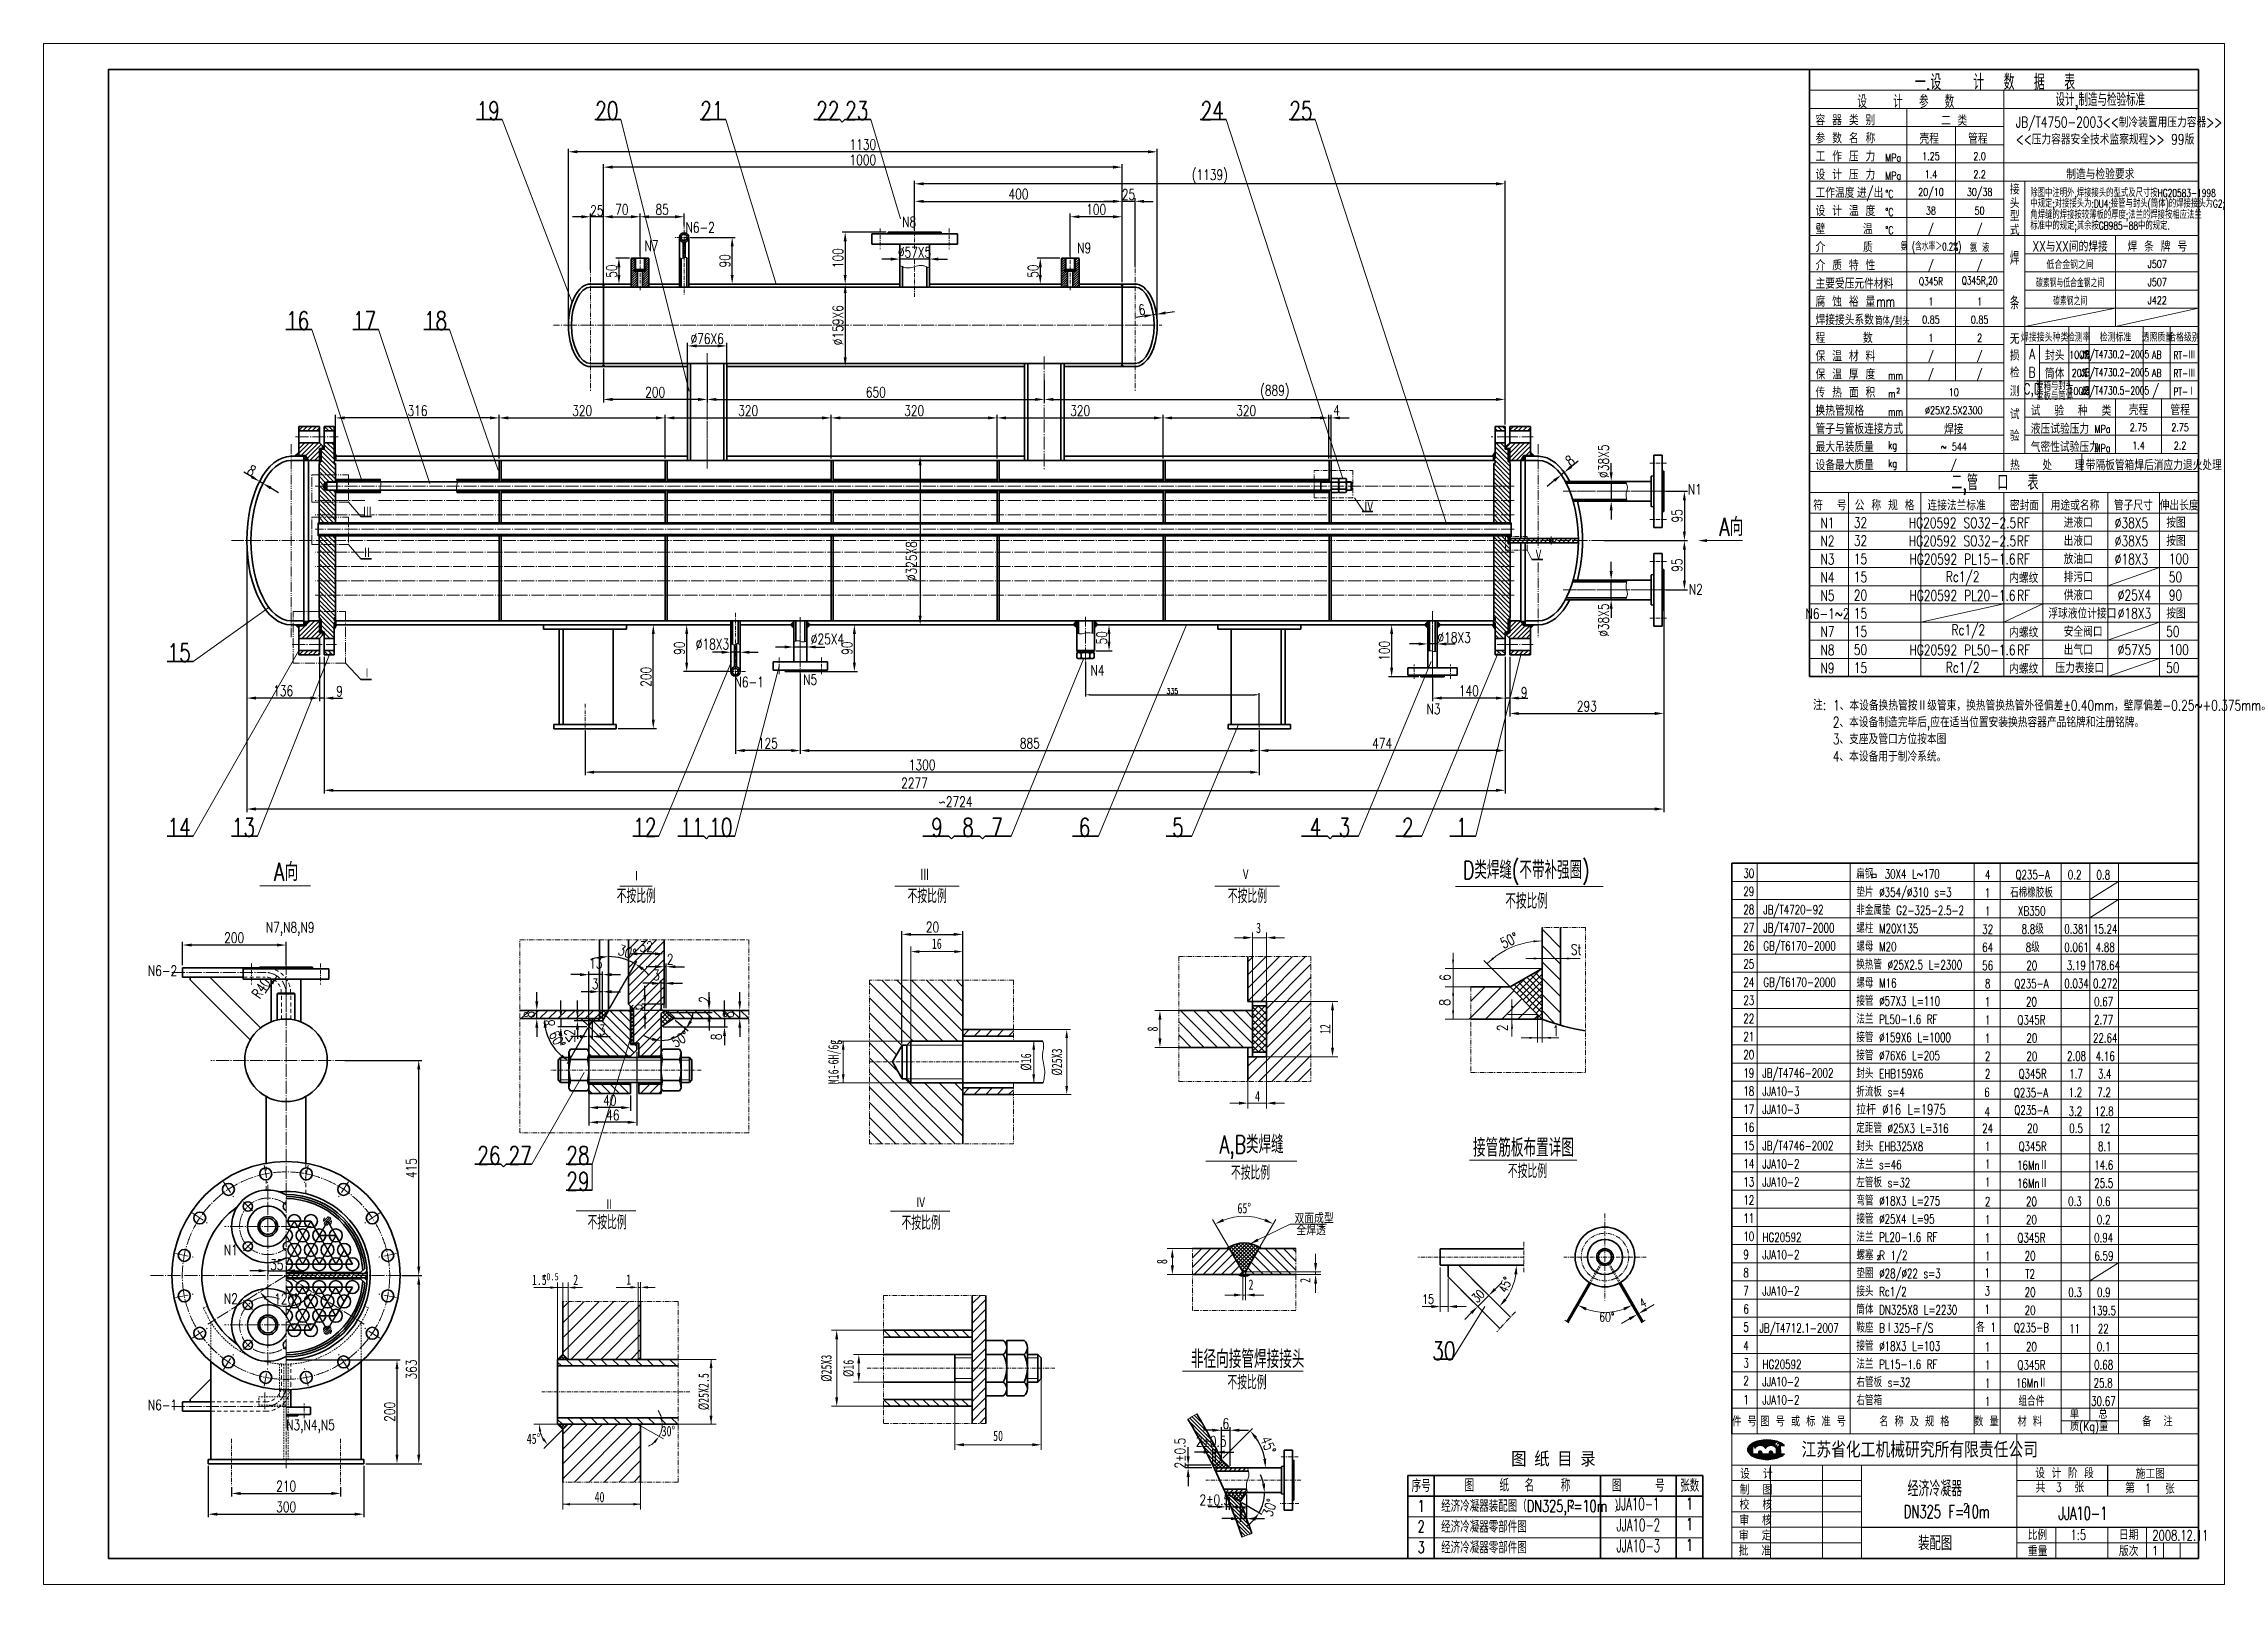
# Model space of a CAD drawing. Extents: x 0 to 6472, y 0 to 2970.
# Drawn here: x 0 to 4205, y 0 to 2970 of the extents above; entities that cross this region are included whole.
import ezdxf
from ezdxf.enums import TextEntityAlignment as Align

# ---------------------------------------------------------------- set-up
doc = ezdxf.new("R2010")
doc.units = 0
doc.header["$LTSCALE"] = 10
doc.header["$MEASUREMENT"] = 0
doc.header["$PDMODE"] = 3
for name, pattern in [('JXX-L', [2.95, 1.9, -0.25, 0.15, -0.25, 0.15, -0.25]), ('JXX-S', [1.7, 0.9, -0.2, 0.1, -0.2, 0.1, -0.2]), ('XX-L', [1.25, 0.75, -0.5]), ('XX-S', [0.5, 0.3, -0.2]), ('ZXX-L', [3.28, 2.5, -0.3, 0.18, -0.3]), ('ZXX-S', [1.27, 0.75, -0.2, 0.12, -0.2])]:
    doc.linetypes.add(name, pattern=pattern)
doc.layers.get('0').update_dxf_attribs({"linetype": 'CONTINUOUS', "lineweight": 20})
doc.layers.get('Defpoints').update_dxf_attribs({"linetype": 'CONTINUOUS', "lineweight": 20})
for name, color, linetype in [('1', 1, 'CONTINUOUS'), ('CDR_DIM', 7, 'CONTINUOUS'), ('CDR_DWG1', 4, 'CONTINUOUS')]:
    doc.layers.add(name, color=color, linetype=linetype)
for name, color, linetype, lineweight in [('A 粗实线', 2, 'CONTINUOUS', 35), ('B', 7, 'CONTINUOUS', 13), ('B 细实线', 7, 'CONTINUOUS', 20), ('C 文 字', 2, 'CONTINUOUS', 20), ('D 短中心线', 1, 'ZXX-S', 20), ('E 长中心线', 1, 'ZXX-L', 20), ('F 短虚线', 6, 'XX-S', 20), ('G 长虚线', 6, 'XX-L', 20), ('H 短双点线', 4, 'JXX-S', 20), ('I 长双点线', 4, 'JXX-L', 20), ('J 标注尺寸', 7, 'CONTINUOUS', 20)]:
    doc.layers.add(name, color=color, linetype=linetype, lineweight=lineweight)
doc.styles.add('HZ', font='txt', dxfattribs={"width": 0.75, "bigfont": 'hztxt'})
doc.styles.add('HZTXT', font='TXT.SHX', dxfattribs={"width": 0.75, "bigfont": 'HZTXT'})
doc.styles.add('KX', font='romans', dxfattribs={"bigfont": 'kx'})
doc.styles.add('SBHZ', font='ROMANS', dxfattribs={"width": 0.67, "bigfont": 'HZ.SHX'})
doc.styles.add('TXT', font='txt', dxfattribs={"width": 0.7})
doc.styles.add('标题中文', font='SimSun.ttf', dxfattribs={"width": 0.7})
doc.dimstyles.new('副本1比2.5', dxfattribs={"dimscale": 2.5, "dimtxt": 4, "dimasz": 3.5, "dimexe": 1.2, "dimexo": 0.8, "dimgap": 0.8, "dimtad": 1, "dimdec": 0, "dimzin": 0, "dimdsep": 46, "dimtxsty": 'HZTXT', "dimcen": 0, "dimadec": 0, "dimazin": 0, "dimtfac": 0.375, "dimtdec": 0, "dimtmove": 2, "dimatfit": 0, "dimfxl": 0, "dimtzin": 0, "dimarcsym": 0})
doc.dimstyles.new('副本1比5', dxfattribs={"dimscale": 5, "dimtxt": 4, "dimasz": 3.5, "dimexe": 1.2, "dimexo": 0.8, "dimgap": 0.8, "dimtad": 1, "dimdec": 0, "dimzin": 0, "dimdsep": 46, "dimtxsty": 'HZTXT', "dimcen": 0, "dimadec": 0, "dimazin": 0, "dimtfac": 0.375, "dimtdec": 0, "dimtmove": 2, "dimatfit": 0, "dimfxl": 0, "dimtzin": 0, "dimarcsym": 0})
doc.dimstyles.new('放大图1比2.5', dxfattribs={"dimscale": 5, "dimtxt": 4, "dimasz": 3.5, "dimexe": 1.2, "dimexo": 0.8, "dimgap": 0.8, "dimtad": 1, "dimdec": 0, "dimlfac": 0.5, "dimzin": 0, "dimdsep": 46, "dimtxsty": 'HZTXT', "dimcen": 0, "dimadec": 0, "dimazin": 0, "dimtfac": 0.375, "dimtdec": 0, "dimtmove": 2, "dimatfit": 0, "dimfxl": 0, "dimtzin": 0, "dimarcsym": 0})
pattern_1 = [(45, (-3815.559, -920.2154), (-2.2097087, 2.2097087), [])]
pattern_2 = [(45, (3411.305, -3024.571), (-4.4194174, 4.4194174), [])]
pattern_3 = [(135, (3411.305, -3024.571), (-4.4194174, -4.4194174), [])]

msp = doc.modelspace()

# ---------------------------------------------------------------- texts
at = {"style": 'HZTXT', "width": 0.75}
for s, p in [('Ⅲ', (624.14, 2067.85)), ('Ⅳ', (2555.14, 2077.74)), ('Ⅱ', (623.55, 1988.64)), ('Ⅴ', (2882.53, 1984.84)), ('Ⅰ', (623.55, 1756.28))]:
    msp.add_text(s, height=20, dxfattribs=at).set_placement(p, align=Align.MIDDLE)
at = {"width": 0.7}
for s, height, style, p in [('30', 17.5, 'HZ', (3277.46, 1362.09)), ('扁钢  30X4 L~170', 17.5, 'HZ', (3495.17, 1360.49)), ('垫片 %%c354/%%c310 s=3', 17.5, 'HZ', (3495.4, 1325.49)), ('29', 17.5, 'HZ', (3277.46, 1327.09)), ('28', 17.5, 'HZ', (3277.46, 1292.09)), ('JB/T4720-92', 17.5, 'HZ', (3316.06, 1291.82)), ('非金属垫 G2-325-2.5-2', 17.5, 'HZ', (3495.17, 1290.49)), ('27', 17.5, 'HZ', (3277.46, 1257.09)), ('JB/T4707-2000', 17.5, 'HZ', (3316.06, 1256.82)), ('螺柱 M20X135', 17.5, 'HZ', (3495.17, 1255.49)), ('26', 17.5, 'HZ', (3277.46, 1222.09)), ('GB/T6170-2000', 17.5, 'HZ', (3316.06, 1221.82)), ('螺母 M20', 17.5, 'HZ', (3495.17, 1220.49)), ('25', 17.5, 'HZ', (3277.46, 1187.09)), ('换热管 %%c25X2.5 L=2300', 17.5, 'HZ', (3495.17, 1185.49)), ('24', 17.5, 'HZ', (3277.46, 1152.09)), ('GB/T6170-2000', 17.5, 'HZ', (3316.06, 1151.82)), ('螺母 M16', 17.5, 'HZ', (3495.17, 1150.49)), ('23', 17.5, 'HZ', (3277.46, 1117.09)), ('22', 17.5, 'HZ', (3277.46, 1082.09)), ('接管 %%c57X3 L=110', 17.5, 'HZ', (3495.4, 1115.49)), ('法兰 PL50-1.6 RF', 17.5, 'HZ', (3495.4, 1080.49)), ('21', 17.5, 'HZ', (3277.46, 1047.09)), ('接管 %%c159X6 L=1000', 17.5, 'HZ', (3495.17, 1045.49)), ('20', 17.5, 'HZ', (3277.46, 1012.09)), ('接管 %%c76X6 L=205', 17.5, 'HZ', (3495.17, 1010.49)), ('19', 17.5, 'HZ', (3277.46, 977.09)), ('JB/T4746-2002', 17.5, 'HZ', (3314.18, 976.82)), ('封头 EHB159X6', 17.5, 'HZ', (3495.17, 975.49)), ('18', 17.5, 'HZ', (3277.46, 942.09)), ('JJA10-3', 17.5, 'HZ', (3314.18, 941.82)), ('折流板 s=4', 17.5, 'HZ', (3495.17, 940.49)), ('拉杆 %%c16 L=1975', 20, 'HZ', (3495.17, 905.49)), ('17', 17.5, 'HZ', (3277.46, 907.09)), ('16', 17.5, 'HZ', (3277.46, 872.09)), ('JJA10-3', 17.5, 'HZ', (3314.18, 906.82)), ('定距管 %%c25X3 L=316', 17.5, 'HZ', (3495.17, 870.49)), ('15', 17.5, 'HZ', (3277.46, 837.09)), ('JB/T4746-2002', 17.5, 'HZ', (3314.18, 836.82)), ('封头 EHB325X8', 17.5, 'HZ', (3495.17, 835.49)), ('14', 17.5, 'HZ', (3277.46, 802.09)), ('JJA10-2', 17.5, 'HZ', (3314.18, 801.82)), ('法兰 s=46', 17.5, 'HZ', (3495.17, 800.49)), ('13', 17.5, 'HZ', (3277.46, 767.09)), ('JJA10-2', 17.5, 'HZ', (3314.18, 766.82)), ('左管板 s=32', 17.5, 'HZ', (3495.17, 765.49)), ('12', 17.5, 'HZ', (3277.46, 732.09)), ('接管 %%c25X4 L=95', 17.5, 'HZ', (3495.4, 695.49)), ('弯管 %%c18X3 L=275', 17.5, 'HZ', (3495.4, 730.49)), ('11', 17.5, 'HZ', (3277.46, 697.09)), ('10', 17.5, 'HZ', (3277.46, 662.09)), ('HG20592', 17.5, 'HZ', (3314.48, 660.24)), ('法兰 PL20-1.6 RF', 17.5, 'HZ', (3495.4, 660.49)), ('9', 17.5, 'HZ', (3277.46, 627.09)), ('JJA10-2', 17.5, 'HZ', (3314.18, 626.82)), ('螺塞 R 1/2', 17.5, 'HZ', (3495.4, 625.49)), ('2', 8.53, 'HZ', (3534.74, 625.47)), ('8', 17.5, 'HZ', (3277.46, 592.09)), ('垫圈 %%c28/%%c22 s=3', 17.5, 'HZ', (3495.4, 590.49)), ('7', 17.5, 'HZ', (3277.46, 557.09)), ('JJA10-2', 17.5, 'HZ', (3314.18, 556.82)), ('接头 Rc1/2', 17.5, 'HZ', (3495.4, 555.49)), ('6', 17.5, 'HZ', (3277.46, 522.09)), ('JB/T4712.1-2007', 17.5, 'HZ', (3308.6, 485.24)), ('筒体 DN325X8 L=2230', 17.5, 'HZ', (3495.4, 520.49)), ('鞍座 BⅠ325-F/S', 17.5, 'HZ', (3495.4, 485.49)), ('5', 17.5, 'HZ', (3277.46, 487.09)), ('4', 17.5, 'HZ', (3277.46, 451.37)), ('接管 %%c18X3 L=103', 17.5, 'HZ', (3495.4, 450.49)), ('3', 17.5, 'HZ', (3277.46, 418.14)), ('HG20592', 17.5, 'HZ', (3314.48, 415.24)), ('法兰 PL15-1.6 RF', 17.5, 'HZ', (3495.4, 415.49)), ('2', 17.5, 'HZ', (3277.46, 383.76)), ('JJA10-2', 17.5, 'HZ', (3314.18, 381.82)), ('右管板 s=32', 17.5, 'HZ', (3495.4, 380.49)), ('1', 17.5, 'HZ', (3277.46, 347.2)), ('JJA10-2', 17.5, 'HZ', (3314.18, 346.82)), ('右管箱', 17.5, 'HZ', (3495.4, 345.49)), ('1:5', 20, 'SBHZ', (3908.38, 85.58))]:
    msp.add_text(s, height=height, dxfattribs=dict(at, style=style)).set_placement(p)
at = {"style": 'HZ', "width": 0.7}
for s, p in [('4', (3748.52, 1367.9)), ('Q235-A', (3835.35, 1367.98)), ('0.2', (3916.22, 1367.87)), ('0.8', (3971.52, 1367.77)), ('1', (3748.52, 1332.9)), ('1', (3748.52, 1297.9)), ('石棉橡胶板', (3832.94, 1332.98)), ('XB350', (3833.6, 1297.98)), ('32', (3748.52, 1262.9)), ('8.8级', (3835.35, 1262.98)), ('0.381', (3919.95, 1263.19)), ('15.24', (3975.31, 1263.19)), ('64', (3748.52, 1227.9)), ('8级', (3835.35, 1227.98)), ('0.061', (3919.95, 1228.19)), ('4.88', (3975.31, 1228.19)), ('56', (3748.52, 1192.9)), ('20', (3833.75, 1192.98)), ('3.19', (3919.44, 1193.19)), ('178.64', (3974.8, 1193.19)), ('8', (3748.52, 1157.9)), ('Q235-A', (3833.02, 1157.98)), ('0.034', (3919.95, 1158.19)), ('0.272', (3975.31, 1158.19)), ('1', (3748.52, 1122.9)), ('1', (3748.52, 1087.9)), ('Q345R', (3832.94, 1087.98)), ('20', (3832.94, 1122.98)), ('0.67', (3972.2, 1123.19)), ('2.77', (3972.2, 1088.19)), ('1', (3748.52, 1052.9)), ('20', (3833.77, 1052.98)), ('22.64', (3975.31, 1053.19)), ('2', (3748.52, 1017.9)), ('20', (3833.77, 1017.98)), ('2.08', (3919.95, 1018.19)), ('4.16', (3975.31, 1018.19)), ('2', (3748.5, 984.15)), ('Q345R', (3835.25, 984.19)), ('1.7', (3918.92, 984.13)), ('3.4', (3974.27, 984.13)), ('6', (3747.32, 948.53)), ('Q235-A', (3832.19, 947.98)), ('1.2', (3917.71, 948.33)), ('7.2', (3973.07, 948.33)), ('24', (3748.5, 879.15)), ('4', (3747.68, 911.35)), ('Q235-A', (3832.93, 914.19)), ('20', (3835.25, 879.19)), ('3.2', (3917.81, 911.95)), ('0.5', (3918.92, 879.13)), ('12.8', (3973.16, 911.95)), ('12', (3974.27, 879.13)), ('1', (3748.5, 844.15)), ('Q345R', (3835.25, 844.19)), ('8.1', (3974.27, 844.13)), ('1', (3748.55, 810.39)), ('16MnⅡ', (3835.25, 807.98)), ('14.6', (3972.39, 808.36)), ('1', (3748.55, 775.39)), ('16MnⅡ', (3835.25, 772.98)), ('25.5', (3972.39, 773.36)), ('2', (3748.52, 737.9)), ('20', (3832.94, 737.98)), ('0.3', (3916.85, 738.19)), ('0.6', (3972.2, 738.19)), ('1', (3748.52, 702.9)), ('1', (3748.52, 667.9)), ('Q345R', (3832.94, 667.98)), ('20', (3832.94, 702.98)), ('0.94', (3972.2, 668.19)), ('0.2', (3972.2, 703.19)), ('1', (3748.52, 632.9)), ('20', (3830.35, 633.27)), ('6.59', (3972.71, 633.19)), ('1', (3747.97, 600.39)), ('T2', (3830.35, 598.27)), ('3', (3747.97, 565.39)), ('20', (3830.35, 563.27)), ('0.3', (3917.12, 562.82)), ('0.9', (3972.47, 562.82)), ('各 1', (3745.46, 495.39)), ('1', (3747.97, 530.39)), ('20', (3830.35, 528.27)), ('139.5', (3972.47, 527.82)), ('1', (3748.52, 457.9)), ('Q235-B', (3833, 494.92)), ('20', (3832.94, 457.98)), ('11', (3916.22, 492.87)), ('0.1', (3972.2, 458.19)), ('22', (3971.52, 492.77)), ('1', (3748.52, 422.9)), ('Q345R', (3832.94, 422.98)), ('0.68', (3972.2, 423.19)), ('1', (3748.52, 387.9)), ('16MnⅡ', (3832.94, 387.98)), ('25.8', (3971.17, 388.19)), ('1', (3748.52, 352.9)), ('组合件', (3832.94, 352.98)), ('30.67', (3971.68, 353.19))]:
    msp.add_text(s, height=17.5, dxfattribs=at).set_placement(p, align=Align.MIDDLE_CENTER)
at = {"linetype": 'Continuous', "style": 'HZ'}
for s, height, width, p in [('设  计', 17.5, 0.8, (3271.25, 203.64)), ('设 计 阶 段', 17.5, 0.8, (3840.25, 204.9)), ('施工图', 17.5, 0.8, (4033.75, 203.85)), ('制  图', 17.5, 0.8, (3270.68, 173.04)), ('共', 17.5, 0.8, (3840.99, 177.09)), ('3', 17.5, 0.7, (3880.46, 178.41)), ('张', 17.5, 0.8, (3915.78, 177.59)), ('第', 17.5, 0.8, (4013.54, 176.29)), ('1', 17.5, 0.7, (4052.25, 176.73)), ('张', 17.5, 0.8, (4090.36, 174.84)), ('校  核', 17.5, 0.8, (3270.12, 144.18)), ('审  核', 17.5, 0.8, (3269.56, 114.16)), ('2', 17.5, 0.8, (3700.68, 138.59)), ('审  定', 17.5, 0.8, (3269, 84.75)), ('比例', 17.5, 0.8, (3825.63, 86.01)), ('日期', 17.5, 0.8, (4001.77, 86.05)), ('2008.12.11', 20, 0.7, (4066.15, 84.44)), ('批  准', 17.5, 0.8, (3268.43, 55.34)), ('重量', 17.5, 0.8, (3826.15, 54.55)), ('版次', 17.5, 0.8, (4001.69, 54.66)), ('1', 17.5, 0.8, (4065.59, 56.23))]:
    msp.add_text(s, height=height, dxfattribs=dict(at, width=width)).set_placement(p)
at = {"attachment_point": 5, "style": 'HZTXT'}
for s, insert, char_height in [('A向', (3254.22, 2038.62), 35), ('A向', (467.57, 1373.44), 35), ('\\A1;15', (2669.49, 549.81), 17.5), ('\\A1;60°', (3014.24, 515.41), 17.5)]:
    msp.add_mtext(s, dxfattribs=dict(at, insert=insert, char_height=char_height))
for s, insert, char_height, rotation in [('R40', (419.31, 1149.26), 20, 55.61153), ('\\A1;45°', (2818.85, 577.45), 17.5, 67.5), ('\\A1;30', (2766.06, 555.86), 17.5, 45), ('4', (3083.84, 542.57), 17.5, 30)]:
    msp.add_mtext(s, dxfattribs=dict(at, insert=insert, char_height=char_height, rotation=rotation))
at = {"char_height": 17.5, "attachment_point": 5, "style": 'HZTXT'}
for s, insert, width in [('单', (3915.92, 328.05), 274.6333), ('总', (3970.76, 328.05), 274.6333), ('件 号', (3279.46, 313.26), 48.9233), ('图 号 或 标 准 号', (3392.72, 313.26), 274.6333), ('名 称 及 规 格', (3607.23, 313.26), 274.6333), ('数 量', (3746.17, 313.26), 274.6333), ('材 料', (3829.79, 313.26), 274.6333), ('质(Kg)量', (3944.19, 301.63), 274.6333), ('备  注', (4075.93, 313.26), 274.6333)]:
    msp.add_mtext(s, dxfattribs=dict(at, insert=insert, width=width))
at = {"layer": 'B 细实线'}
for s, height, style, width, p in [('一.设   计  数  据  表', 30, 'HZ', 0.7, (3762.65, 2897.26)), ('设   计  参  数', 25, 'HZ', 0.7, (3590.72, 2859.6)), ('设计,制造与检验标准', 25, 'HZ', 0.7, (3965.72, 2859.6)), ('19', 35, 'HZTXT', 0.75, (857.25, 2840.92)), ('20', 35, 'HZTXT', 0.75, (1085.93, 2840.92)), ('21', 35, 'HZTXT', 0.75, (1288.57, 2840.92)), ('22', 35, 'HZTXT', 0.75, (1512.13, 2840.92)), ('23', 35, 'HZTXT', 0.75, (1567.88, 2840.92)), ('24', 35, 'HZTXT', 0.75, (2253.27, 2840.92)), ('25', 35, 'HZTXT', 0.75, (2424.46, 2840.92)), ('二 类', 20, 'HZ', 0.7, (3683.93, 2822.95)), ('壳程', 20, 'HZ', 0.75, (3635.94, 2787.95)), ('管程', 20, 'HZ', 0.75, (3729.72, 2787.95)), ('1.25', 15, 'HZ', 0.75, (3639.23, 2752.95)), ('2.0', 15, 'HZ', 0.75, (3733.02, 2752.95)), ('20/10', 15, 'HZ', 0.75, (3639.23, 2682.95)), ('1.4', 15, 'HZ', 0.75, (3639.23, 2717.95)), ('30/38', 15, 'HZ', 0.75, (3733.02, 2682.95)), ('2.2', 15, 'HZ', 0.75, (3733.02, 2717.95)), ('制造与检验要求', 20, 'HZ', 0.75, (3965.72, 2719.6)), ('38', 15, 'HZ', 0.75, (3639.23, 2647.95)), ('50', 15, 'HZ', 0.75, (3733.02, 2647.95)), ('N6-2', 20, 'HZ', 0.75, (1266.16, 2615.82)), ('/', 15, 'HZ', 0.75, (3639.23, 2612.95)), ('/', 15, 'HZ', 0.75, (3733.02, 2612.95)), ('氨 (含水率＞0.2%)', 15, 'HZ', 0.65, (3639.23, 2578.39)), ('氨 液', 15, 'HZ', 0.7, (3733.02, 2577.95)), ('XX与XX间的焊接', 20, 'HZ', 0.75, (3907.58, 2580.2)), ('焊 条 牌 号', 20, 'HZ', 0.75, (4075.65, 2580.2)), ('/', 15, 'HZ', 0.75, (3639.23, 2542.95)), ('/', 15, 'HZ', 0.75, (3733.02, 2542.95)), ('低合金钢之间', 15, 'HZ', 0.75, (3907.58, 2545.2)), ('J507', 15, 'HZ', 0.75, (4075.65, 2545.2)), ('Q345R', 15, 'HZ', 0.7, (3639.23, 2510.9)), ('Q345R,20', 15, 'HZ', 0.7, (3732.98, 2511.06)), ('碳素钢与低合金钢之间', 15, 'HZ', 0.65, (3907.58, 2510.2)), ('碳素钢之间', 15, 'HZ', 0.65, (3907.58, 2475.2)), ('J507', 15, 'HZ', 0.75, (4075.65, 2510.2)), ('J422', 15, 'HZ', 0.75, (4075.65, 2475.2)), ('16', 35, 'HZTXT', 0.75, (489.79, 2436.08)), ('17', 35, 'HZTXT', 0.75, (618.87, 2436.08)), ('18', 35, 'HZTXT', 0.75, (755.71, 2436.08)), ('0.85', 15, 'HZ', 0.75, (3639.23, 2437.95)), ('1', 15, 'HZ', 0.75, (3639.23, 2472.95)), ('0.85', 15, 'HZ', 0.75, (3733.02, 2437.95)), ('1', 15, 'HZ', 0.75, (3733.02, 2472.95)), ('1', 15, 'HZ', 0.75, (3639.23, 2402.95)), ('2', 15, 'HZ', 0.75, (3733.02, 2402.95)), ('焊接接头种类', 15, 'HZ', 0.75, (3858.48, 2405.2)), ('检测率', 15, 'HZ', 0.75, (3924.11, 2405.2)), ('检测标准', 15, 'HZ', 0.75, (3994.94, 2405.2)), ('透照质量', 15, 'HZ', 0.75, (4075.8, 2405.2)), ('合格级别', 15, 'HZ', 0.75, (4127, 2405.2)), ('/', 15, 'HZ', 0.75, (3639.27, 2367.95)), ('/', 15, 'HZ', 0.75, (3733.02, 2367.95)), ('A', 20, 'HZ', 0.75, (3834.09, 2371.58)), ('封头', 20, 'HZ', 0.75, (3877.71, 2370.2)), ('100%', 15, 'HZ', 0.75, (3926.1, 2370.2)), ('JB/T4730.2-2005', 15, 'HZ', 0.7, (3994.35, 2370.2)), ('AB', 15, 'HZ', 0.75, (4074.56, 2370.2)), ('RT-Ⅲ', 15, 'HZ', 0.7, (4128.07, 2370.2)), ('/', 15, 'HZ', 0.75, (3639.27, 2332.95)), ('/', 15, 'HZ', 0.75, (3733.02, 2332.95)), ('C,D', 20, 'HZ', 0.75, (3834.52, 2301.53)), ('B', 20, 'HZ', 0.75, (3834.09, 2336.58)), ('管箱与封头', 15, 'HZ', 0.7, (3877.71, 2311.83)), ('筒体', 20, 'HZ', 0.75, (3877.71, 2335.2)), ('20%', 15, 'HZ', 0.75, (3926.1, 2335.2)), ('JB/T4730.2-2005', 15, 'HZ', 0.7, (3994.35, 2335.2)), ('AB', 15, 'HZ', 0.75, (4074.56, 2335.2)), ('/', 20, 'HZ', 0.75, (4071.95, 2300.2)), ('RT-Ⅲ', 15, 'HZ', 0.7, (4128.07, 2335.2)), ('10', 15, 'HZ', 0.75, (3683.21, 2297.95)), ('管板与筒体', 15, 'HZ', 0.7, (3877.71, 2292.44)), ('100%', 15, 'HZ', 0.75, (3924.52, 2300.2)), ('JB/T4730.5-2005', 15, 'HZ', 0.7, (3994.35, 2300.2)), ('壳程', 20, 'HZ', 0.75, (4039.47, 2265.2)), ('管程', 20, 'HZ', 0.75, (4119.73, 2265.2)), ('PT-Ⅰ', 15, 'HZ', 0.7, (4127.98, 2300.2)), ('%%c25X2.5X2300', 15, 'HZ', 0.75, (3683.21, 2262.95)), ('焊接', 20, 'HZ', 0.75, (3683.21, 2227.95)), ('2.75', 15, 'HZ', 0.75, (4039.47, 2230.2)), ('2.75', 15, 'HZ', 0.75, (4119.73, 2230.2)), ('~ 544', 15, 'HZ', 0.75, (3683.21, 2192.95)), ('1.4', 15, 'HZ', 0.75, (4039.47, 2195.2)), ('2.2', 15, 'HZ', 0.75, (4119.73, 2195.2)), ('/', 15, 'HZ', 0.75, (3683.21, 2157.95)), ('N1', 20, 'HZ', 0.75, (3183.98, 2110.83)), ('二,管  口  表', 30, 'HZ', 0.7, (3762.65, 2121.32)), ('符  号', 20, 'HZ', 0.75, (3444.21, 2081.22)), ('公 称 规 格', 20, 'HZ', 0.75, (3549.79, 2081.22)), ('连接法兰标准', 20, 'HZ', 0.75, (3688.7, 2081.22)), ('密封面', 20, 'HZ', 0.75, (3819.47, 2081.22)), ('用途或名称', 20, 'HZ', 0.75, (3917.01, 2081.22)), ('管子尺寸', 20, 'HZ', 0.75, (4029.47, 2081.22)), ('伸出长度', 20, 'HZ', 0.75, (4117.84, 2081.22)), ('N1', 20, 'HZ', 0.75, (3439.68, 2046.22)), ('N2', 20, 'HZ', 0.75, (3439.68, 2011.22)), ('HG20592 SO32-2.5', 20, 'HZ', 0.75, (3700.18, 2046.22)), ('HG20592 SO32-2.5', 20, 'HZ', 0.75, (3700.18, 2011.22)), ('RF', 20, 'HZ', 0.75, (3817.2, 2046.22)), ('RF', 20, 'HZ', 0.75, (3817.2, 2011.22)), ('%%c38X5', 20, 'HZ', 0.75, (4025.68, 2046.22)), ('%%c38X5', 20, 'HZ', 0.75, (4025.68, 2011.22)), ('N3', 20, 'HZ', 0.75, (3439.68, 1976.22)), ('HG20592 PL15-1.6', 20, 'HZ', 0.75, (3700.18, 1976.22)), ('RF', 20, 'HZ', 0.75, (3817.2, 1976.22)), ('%%c18X3', 20, 'HZ', 0.75, (4025.68, 1976.22)), ('N4', 20, 'HZ', 0.75, (3439.68, 1941.22)), ('Rc1/2', 20, 'HZ', 0.75, (3700.18, 1941.22)), ('内螺纹', 20, 'HZ', 0.75, (3818.27, 1941.22)), ('N2', 20, 'HZ', 0.75, (3185.86, 1918.16)), ('N5', 20, 'HZ', 0.75, (3439.68, 1906.22)), ('HG20592 PL20-1.6', 20, 'HZ', 0.75, (3700.18, 1906.22)), ('RF', 20, 'HZ', 0.75, (3818.27, 1906.22)), ('N6-1~2', 20, 'HZ', 0.75, (3439.68, 1871.22)), ('15', 35, 'HZTXT', 0.75, (261.28, 1796.03)), ('N7', 20, 'HZ', 0.75, (3439.68, 1836.22)), ('N8', 20, 'HZ', 0.75, (3439.68, 1801.22)), ('HG20592 PL50-1.6', 20, 'HZ', 0.75, (3700.18, 1801.22)), ('内螺纹', 20, 'HZ', 0.75, (3818.27, 1836.22)), ('RF', 20, 'HZ', 0.75, (3818.27, 1801.22)), ('N4', 20, 'HZ', 0.75, (2032.29, 1761.69)), ('N9', 20, 'HZ', 0.75, (3439.68, 1766.22)), ('Rc1/2', 20, 'HZ', 0.75, (3700.18, 1766.22)), ('内螺纹', 20, 'HZ', 0.75, (3818.27, 1766.22)), ('N6-1', 20, 'HZ', 0.75, (1360.62, 1739.35)), ('N5', 20, 'HZ', 0.75, (1478.39, 1744.04)), ('N3', 20, 'HZ', 0.75, (2680.02, 1687.59)), ('14', 35, 'HZTXT', 0.75, (261.28, 1459.43)), ('13', 35, 'HZTXT', 0.75, (385.21, 1459.43)), ('12', 35, 'HZTXT', 0.75, (1159.28, 1459.43)), ('11', 35, 'HZTXT', 0.75, (1250.04, 1459.43)), ('10', 35, 'HZTXT', 0.75, (1305.78, 1459.43)), ('9', 35, 'HZTXT', 0.75, (1722.58, 1459.43)), ('8', 35, 'HZTXT', 0.75, (1782.58, 1459.43)), ('7', 35, 'HZTXT', 0.75, (1838.32, 1459.43)), ('6', 35, 'HZTXT', 0.75, (2007.08, 1459.43)), ('5', 35, 'HZTXT', 0.75, (2187.09, 1459.43)), ('4', 35, 'HZTXT', 0.75, (2452.62, 1459.43)), ('3', 35, 'HZTXT', 0.75, (2508.36, 1459.43)), ('2', 35, 'HZTXT', 0.75, (2630.35, 1459.43)), ('1', 35, 'HZTXT', 0.75, (2734.38, 1459.43)), ('D类焊缝(不带补强圈)', 34.5, 'HZTXT', 0.7, (2859, 1374.47)), ('Ⅰ', 21, 'HZTXT', 0.75, (1143.35, 1365.41)), ('不按比例', 29.325, 'HZTXT', 0.7, (2859.49, 1318.56)), ('26', 35, 'HZTXT', 0.75, (858.74, 826.87)), ('27', 35, 'HZTXT', 0.75, (918.74, 826.87)), ('28', 35, 'HZTXT', 0.75, (1030.33, 826.87)), ('A,B类焊缝', 34.5, 'HZTXT', 0.7, (2329.35, 844.66)), ('接管筋板布置详图', 34.776, 'HZTXT', 0.7, (2853.5, 843.46)), ('29', 35, 'HZTXT', 0.75, (1030.33, 776.87)), ('Ⅱ', 21, 'HZTXT', 0.75, (1090.63, 732.28)), ('65%%d', 20, 'TXT', 0.7, (2315.09, 725.4)), ('N1', 20, 'HZ', 0.75, (360.87, 644.67)), ('1.5', 20, 'TXT', 0.7, (955.81, 586.95)), ('+0.5', 13.886, 'TXT', 0.7, (977.37, 592.96)), ('2', 20, 'TXT', 0.7, (1025.96, 587.12)), ('1', 20, 'TXT', 0.7, (1128.1, 587.63)), ('N2', 20, 'HZ', 0.75, (360.87, 550.52)), ('30', 35, 'HZTXT', 0.75, (2699.97, 450.22)), ('非径向接管焊接接头', 34.776, 'HZTXT', 0.7, (2321.66, 436.02)), ('N3,N4,N5', 20, 'HZ', 0.75, (514.85, 304.38)), ('40', 20, 'TXT', 0.7, (1071.95, 168.15))]:
    msp.add_text(s, height=height, dxfattribs=dict(at, style=style, width=width)).set_placement(p, align=Align.MIDDLE)
for s, height, style, width, p in [('容 器 类 别', 20, 'HZ', 0.75, (3416.67, 2812.7)), ('JB/T4750-2003<<制冷装置用压力容器>>', 20, 'HZ', 0.75, (3802.56, 2808.59)), ('参 数 名 称', 20, 'HZ', 0.75, (3416.67, 2777.7)), ('<<压力容器安全技术监察规程>> 99版', 20, 'HZ', 0.75, (3802.56, 2775.54)), ('工 作 压 力', 20, 'HZ', 0.75, (3416.67, 2742.7)), ('MPa', 15, 'HZ', 0.75, (3551.14, 2742.7)), ('设 计 压 力', 20, 'HZ', 0.75, (3416.67, 2707.7)), ('工作温度', 20, 'HZ', 0.75, (3416.67, 2672.7)), ('进/出', 20, 'HZ', 0.7, (3496.34, 2672.7)), ('MPa', 15, 'HZ', 0.75, (3551.14, 2707.7)), ('接', 20, 'HZ', 0.75, (3791.33, 2679.25)), ('除图中注明外,焊接接头的型式及尺寸按HG20583-1998', 15, 'HZ', 0.7, (3830.83, 2674.64)), ('设 计 温 度', 20, 'HZ', 0.75, (3416.67, 2637.7)), ('%%DC', 15, 'HZ', 0.75, (3551.14, 2672.7)), ('%%DC', 15, 'HZ', 0.75, (3551.14, 2637.7)), ('型', 20, 'HZ', 0.75, (3791.33, 2627.99)), ('头', 20, 'HZ', 0.75, (3791.33, 2652.44)), ('中规定;对接接头为:DU4;接管与封头(筒体)的焊接接头为G2;', 15, 'HZ', 0.7, (3830.83, 2654.15)), ('N8', 20, 'HZ', 0.75, (1655.68, 2616.12)), ('壁     温', 20, 'HZ', 0.75, (3416.67, 2602.7)), ('%%DC', 15, 'HZ', 0.75, (3551.14, 2602.7)), ('式', 20, 'HZ', 0.75, (3791.33, 2601.05)), ('标准中的规定;其余按GB985-88中的规定.', 15, 'HZ', 0.7, (3830.83, 2611.45)), ('角焊缝的焊接按较薄板的厚度;法兰的焊接按相应法兰', 15, 'HZ', 0.7, (3830.83, 2632.29)), ('N7', 20, 'HZ', 0.75, (1158.66, 2570.25)), ('N9', 20, 'HZ', 0.75, (1992.64, 2566.28)), ('介     质', 20, 'HZ', 0.75, (3416.67, 2567.7)), ('焊', 25, 'HZ', 0.7, (3791.33, 2543.78)), ('介 质 特 性', 20, 'HZ', 0.75, (3416.67, 2532.7)), ('腐 蚀 裕 量', 20, 'HZ', 0.75, (3416.67, 2462.7)), ('主要受压元件材料', 20, 'HZ', 0.75, (3416.67, 2497.7)), ('条', 25, 'HZ', 0.7, (3791.33, 2457.42)), ('焊接接头系数', 20, 'HZ', 0.75, (3416.67, 2427.7)), ('筒体/封头', 15, 'HZ', 0.7, (3531.52, 2427.7)), ('mm', 20, 'HZ', 0.7, (3533.92, 2462.7)), ('程     数', 20, 'HZ', 0.75, (3416.67, 2392.7)), ('无', 20, 'HZ', 0.75, (3791.33, 2391.08)), ('保 温 材 料', 20, 'HZ', 0.75, (3416.67, 2357.7)), ('损', 20, 'HZ', 0.75, (3791.33, 2358.97)), ('保 温 厚 度', 20, 'HZ', 0.75, (3416.67, 2322.7)), ('mm', 15, 'HZ', 0.75, (3556.46, 2322.7)), ('检', 20, 'HZ', 0.75, (3791.33, 2326.15)), ('传 热 面 积', 20, 'HZ', 0.75, (3416.67, 2287.7)), ('换热管规格', 20, 'HZ', 0.75, (3416.67, 2252.7)), ('m', 15, 'HZ', 0.75, (3556.46, 2287.7)), ('2', 10, 'HZ', 0.7, (3572.29, 2296.02)), ('测', 20, 'HZ', 0.75, (3791.33, 2290.26)), ('试  验  种  类', 20, 'HZ', 0.75, (3831.67, 2252.7)), ('管子与管板连接方式', 20, 'HZ', 0.75, (3416.67, 2217.7)), ('mm', 15, 'HZ', 0.75, (3556.46, 2252.7)), ('试', 20, 'HZ', 0.75, (3791.33, 2245.77)), ('液压试验压力', 20, 'HZ', 0.75, (3831.67, 2217.7)), ('MPa', 15, 'HZ', 0.75, (3954.77, 2219.74)), ('最大吊装质量', 20, 'HZ', 0.75, (3416.67, 2182.7)), ('kg', 15, 'HZ', 0.75, (3556.46, 2188.48)), ('验', 20, 'HZ', 0.75, (3791.33, 2204.24)), ('气密性试验压力', 20, 'HZ', 0.75, (3831.67, 2182.7)), ('MPa', 15, 'HZ', 0.75, (3954.77, 2182.7)), ('设备最大质量', 20, 'HZ', 0.75, (3416.67, 2147.7)), ('kg', 15, 'HZ', 0.75, (3556.46, 2153.48)), ('热   处   理', 20, 'HZ', 0.75, (3791.67, 2147.7)), ('带隔板管箱焊后消应力退火处理', 20, 'HZ', 0.75, (3937.59, 2147.7)), ('32', 20, 'HZ', 0.75, (3490.79, 2036.81)), ('32', 20, 'HZ', 0.75, (3490.79, 2001.81)), ('进液口', 20, 'HZ', 0.75, (3895.18, 2036.68)), ('出液口', 20, 'HZ', 0.75, (3895.18, 2001.68)), ('按图', 20, 'HZ', 0.75, (4092.91, 2036.81)), ('按图', 20, 'HZ', 0.75, (4092.91, 2001.81)), ('15', 20, 'HZ', 0.75, (3490.79, 1966.81)), ('放油口', 20, 'HZ', 0.75, (3895.18, 1966.68)), ('100', 20, 'HZ', 0.75, (4098.09, 1966.81)), ('15', 20, 'HZ', 0.75, (3490.79, 1931.81)), ('排污口', 20, 'HZ', 0.75, (3895.18, 1931.68)), ('50', 20, 'HZ', 0.75, (4098.09, 1931.81)), ('20', 20, 'HZ', 0.75, (3490.79, 1896.81)), ('供液口', 20, 'HZ', 0.75, (3895.18, 1896.68)), ('%%C25X4', 20, 'HZ', 0.75, (3999.4, 1896.81)), ('90', 20, 'HZ', 0.75, (4098.07, 1896.81)), ('15', 20, 'HZ', 0.75, (3490.79, 1861.81)), ('Rc1/2', 20, 'HZ', 0.75, (3678.86, 1830)), ('浮球液位计接口', 20, 'HZ', 0.75, (3865.51, 1861.68)), ('%%C18X3', 20, 'HZ', 0.75, (3999.4, 1861.81)), ('按图', 20, 'HZ', 0.75, (4092.91, 1861.81)), ('50', 20, 'HZ', 0.75, (3490.79, 1791.81)), ('15', 20, 'HZ', 0.75, (3490.79, 1826.81)), ('安全阀口', 20, 'HZ', 0.75, (3895.18, 1826.68)), ('出气口', 20, 'HZ', 0.75, (3895.18, 1791.68)), ('%%C57X5', 20, 'HZ', 0.75, (3999.4, 1791.81)), ('50', 20, 'HZ', 0.75, (4092.91, 1826.81)), ('100', 20, 'HZ', 0.75, (4098.07, 1791.81)), ('15', 20, 'HZ', 0.75, (3490.79, 1756.81)), ('压力表接口', 20, 'HZ', 0.75, (3879.12, 1756.68)), ('50', 20, 'HZ', 0.75, (4092.91, 1756.81)), ('注:', 20, 'HZ', 0.75, (3411.84, 1685.39)), ('1、本设备换热管按Ⅱ级管束，换热管换热管外径偏差%%P0.40mm，壁厚偏差-0.25~+0.375mm。', 20, 'HZ', 0.75, (3450.37, 1684.42)), ('2、本设备制造完毕后,应在适当位置安装换热容器产品铭牌和注册铭牌。', 20, 'HZ', 0.75, (3449.79, 1652.06)), ('3、支座及管口方位按本图', 20, 'HZ', 0.75, (3449.79, 1619.62)), ('4、本设备用于制冷系统。', 20, 'HZ', 0.75, (3449.79, 1586.05)), ('III', 21, 'HZTXT', 0.75, (1690.97, 1358)), ('Ⅴ', 21, 'HZTXT', 0.75, (2308.43, 1358)), ('不按比例', 26.994, 'HZTXT', 0.7, (1104.94, 1313.24)), ('N7,N8,N9', 20, 'HZ', 0.75, (428.53, 1256.36)), ('St', 20.16, 'HZ', 0.75, (2944.67, 1213.55)), ('N6-2', 20, 'HZ', 0.75, (201.05, 1172.88)), ('1', 20.16, 'HZ', 0.75, (2909.43, 1056.97)), ('Ⅳ', 21, 'HZTXT', 0.75, (1681.67, 725.32)), ('N6-1', 20, 'HZ', 0.75, (201.05, 335.88))]:
    msp.add_text(s, height=height, dxfattribs=dict(at, style=style, width=width)).set_placement(p)
at = {"layer": 'B 细实线', "style": 'HZTXT', "width": 0.7}
for s, height, p in [('不按比例', 26.994, (1665.86, 1326.72)), ('不按比例', 26.994, (2283.32, 1326.72)), ('不按比例', 26.78, (2289.68, 793.36)), ('不按比例', 26.995, (2823.37, 796.58)), ('双面成型', 20.045, (2411.91, 705.85)), ('不按比例', 26.994, (1048.74, 697.68)), ('不按比例', 26.994, (1654.27, 696.87)), ('全焊透', 20.045, (2415.56, 682.96)), ('不按比例', 26.995, (2282.58, 389.32))]:
    msp.add_text(s, height=height, dxfattribs=at).set_placement(p, align=Align.MIDDLE_LEFT)
at = {"layer": 'B 细实线', "style": 'TXT', "width": 0.7}
for s, p in [('3', (2342.73, 1265.43)), ('16', (1722.28, 1234.99)), ('4', (2340.68, 940.9)), ('2', (2328.16, 577.92)), ('30%%d', (1204.76, 295.49)), ('50', (1840.42, 286.35)), ('45%%d', (944.63, 280.66))]:
    msp.add_text(s, height=20, dxfattribs=at).set_placement(p, align=Align.MIDDLE_CENTER)
at = {"layer": 'B 细实线', "style": 'HZ', "width": 0.75}
for s, rotation, p in [('50%%d', 25, (2830.35, 1232.18)), ('6', 90, (2712.46, 1169.59)), ('8', 90, (2711.82, 1121.93))]:
    msp.add_text(s, height=20.16, rotation=rotation, dxfattribs=at).set_placement(p, align=Align.CENTER)
at = {"layer": 'B 细实线', "style": 'TXT', "width": 0.7}
for s, p in [('8', (2138.34, 1070.52)), ('12', (2471.04, 1070.52)), ('M16-6H/6g', (1522.79, 1006.91)), ('%%c16', (1894.2, 1006.95)), ('%%C25X3', (1953.75, 1006.95)), ('8', (2156.46, 622.18)), ('2', (2432.69, 585.84)), ('%%C25X3', (1509.27, 416.63)), ('%%c16', (1551.86, 416.37))]:
    msp.add_text(s, height=20, rotation=90, dxfattribs=at).set_placement(p, align=Align.MIDDLE_CENTER)
at = {"layer": 'B 细实线', "style": 'HZ', "width": 0.75}
msp.add_text('2', height=20.16, rotation=90, dxfattribs=at).set_placement((2822.95, 1066.36))
at = {"layer": 'B 细实线', "style": 'TXT', "width": 0.7}
msp.add_text('%%C25X2.5', height=20, rotation=90, dxfattribs=at).set_placement((1272.67, 371.48), align=Align.MIDDLE)
at = {"layer": 'C 文 字', "style": '标题中文', "oblique": 0.5, "width": 0.869816}
msp.add_text('图 纸 目 录', height=25, rotation=0.09587, dxfattribs=at).set_placement((2911.13, 229.84), align=Align.CENTER)
at = {"layer": 'C 文 字', "style": 'HZTXT'}
for s, height, width, p in [('序号', 24, 0.7, (2656.28, 178.12)), ('图   纸  名   称', 24, 0.7, (2841.83, 178.93)), ('图    号', 24, 0.7, (3074.69, 178.52)), ('张数', 24, 0.7, (3173.9, 178.52)), ('1', 22.5, 0.7, (2656.16, 140.11)), ('JJA10-1', 24, 0.6, (3073.72, 142.9)), ('JJA10-2', 24, 0.6, (3075, 102.25)), ('1', 22.5, 0.7, (3173.52, 144.22)), ('1', 22.5, 0.7, (3173.52, 104.8)), ('2', 22.5, 0.7, (2656.16, 100.42)), ('JJA10-3', 24, 0.6, (3075, 62.25)), ('1', 22.5, 0.7, (3173.52, 64.8)), ('3', 22.5, 0.7, (2656.16, 60.42))]:
    msp.add_text(s, height=height, dxfattribs=dict(at, width=width)).set_placement(p, align=Align.CENTER)
at = {"layer": 'C 文 字', "style": 'HZTXT', "width": 0.7}
for s, height, p in [('经济冷凝器装配图（DN325,F=10m ）', 22.8, (2694.7, 151.1)), ('2', 13.68, (2943.57, 153.73)), ('经济冷凝器零部件图', 22.8, (2694.7, 111.1)), ('经济冷凝器零部件图', 22.8, (2694.7, 71.1))]:
    msp.add_text(s, height=height, dxfattribs=at).set_placement(p, align=Align.MIDDLE_LEFT)
at = {"layer": 'CDR_DIM', "style": 'HZ'}
for s, height, width, p in [('经济冷凝器', 30, 0.7, (3594.11, 169.44)), ('DN325 F=10m', 25, 0.65, (3586.85, 127.81)), ('JJA10-1', 25, 0.65, (3884.87, 124.7)), ('装配图', 27.5, 0.8, (3614.32, 65.76))]:
    msp.add_text(s, height=height, dxfattribs=dict(at, width=width)).set_placement(p)
at = {"layer": 'CDR_DWG1', "style": 'KX'}
msp.add_text('江苏省化工机械研究所有限责任公司', height=30, dxfattribs=at).set_placement((3389.58, 244.29))

# ---------------------------------------------------------------- blocks, each defined once
blk = doc.blocks.new('*D1')
at = {"layer": 'B 细实线', "color": 0, "lineweight": -2}
for p, q in [((1655.1, 1042.9), (1655.1, 1258.9)), ((1672.6, 1252.9), (1754.8, 1252.9)), ((1772.3, 1043.4), (1772.3, 1258.9))]:
    blk.add_line(p, q, dxfattribs=at)
at = {"layer": 'B 细实线', "color": 0}
for points in [[(1672.6, 1255.9), (1672.6, 1250), (1655.1, 1252.9)], [(1754.8, 1255.9), (1754.8, 1250), (1772.3, 1252.9)]]:
    blk.add_solid(points, dxfattribs=at)
at = {"layer": 'Defpoints', "color": 0}
for p in [(1772.3, 1252.9), (1655.1, 1038.9), (1772.3, 1039.4)]:
    blk.add_point(p, dxfattribs=at)
at = {"layer": 'B 细实线', "color": 0, "insert": (1713.7, 1266.9), "char_height": 20, "attachment_point": 5, "style": 'HZTXT'}
blk.add_mtext('20', dxfattribs=at)
blk = doc.blocks.new('*D64')
at = {"color": 0, "lineweight": -2}
blk.add_line((2310.4, 157.7), (2349.2, 135.4), dxfattribs=at)
for start, end in [(13.0192, 26.0384), (330, 0), (303.9616, 316.9808)]:
    blk.add_arc((2277.1, 177), 77.2, start, end, dxfattribs=at)
at = {"color": 0}
for points in [[(2355.2, 194.7), (2349.4, 194), (2354.3, 177)], [(2331.2, 126.1), (2335.9, 122.6), (2344, 138.4)]]:
    blk.add_solid(points, dxfattribs=at)
at = {"layer": 'Defpoints', "color": 0}
for p in [(2278.3, 177), (2285.8, 172), (2392.3, 177), (2307, 159.7), (2353.1, 163.6)]:
    blk.add_point(p, dxfattribs=at)
at = {"color": 0, "insert": (2364.2, 147.9), "char_height": 20, "attachment_point": 5, "rotation": 71.5509, "style": 'HZTXT'}
blk.add_mtext('30°', dxfattribs=at)
blk = doc.blocks.new('*D65')
at = {"color": 0, "lineweight": -2}
for p, q in [((2236.9, 254.9), (2219.4, 254.9)), ((2254.4, 233.5), (2254.4, 260.9)), ((2254.4, 254.9), (2259.9, 254.9)), ((2259.9, 233.5), (2259.9, 260.9)), ((2277.4, 254.9), (2294.9, 254.9))]:
    blk.add_line(p, q, dxfattribs=at)
at = {"color": 0}
for points in [[(2236.9, 257.8), (2236.9, 252), (2254.4, 254.9)], [(2277.4, 257.8), (2277.4, 252), (2259.9, 254.9)]]:
    blk.add_solid(points, dxfattribs=at)
at = {"layer": 'Defpoints', "color": 0}
for p in [(2259.9, 254.9), (2254.4, 229.5), (2259.9, 229.5)]:
    blk.add_point(p, dxfattribs=at)
at = {"color": 0, "insert": (2251.5, 275.7), "char_height": 20, "attachment_point": 5, "style": 'HZTXT'}
blk.add_mtext('2%%p0.5', dxfattribs=at)
blk = doc.blocks.new('*D66')
at = {"color": 0, "lineweight": -2}
blk.add_line((2274, 243.5), (2330.7, 300.2), dxfattribs=at)
blk.add_arc((2254.9, 224.5), 101.1, 9.9254, 35.0746, dxfattribs=at)
at = {"color": 0}
for points in [[(2335.5, 280.7), (2339.9, 284.5), (2326.4, 296)], [(2357.5, 242.2), (2351.7, 241.7), (2356.1, 224.5)]]:
    blk.add_solid(points, dxfattribs=at)
at = {"layer": 'Defpoints', "color": 0}
for p in [(2256.8, 224.5), (2259.9, 229.5), (2271.2, 240.7), (2352.6, 250.7), (2392.3, 224.5)]:
    blk.add_point(p, dxfattribs=at)
at = {"color": 0, "insert": (2361.3, 268.5), "char_height": 20, "attachment_point": 5, "rotation": 292.5, "style": 'HZTXT'}
blk.add_mtext('45°', dxfattribs=at)
blk = doc.blocks.new('*D67')
at = {"color": 0, "lineweight": -2}
for p, q in [((2206.9, 247), (2206.9, 264.5)), ((2250.4, 229.5), (2200.9, 229.5)), ((2252.8, 224.5), (2200.9, 224.5)), ((2206.9, 224.5), (2206.9, 229.5)), ((2206.9, 207), (2206.9, 189.5))]:
    blk.add_line(p, q, dxfattribs=at)
at = {"color": 0}
for points in [[(2204, 247), (2209.9, 247), (2206.9, 229.5)], [(2204, 207), (2209.9, 207), (2206.9, 224.5)]]:
    blk.add_solid(points, dxfattribs=at)
at = {"layer": 'Defpoints', "color": 0}
for p in [(2206.9, 229.5), (2254.4, 229.5), (2256.8, 224.5)]:
    blk.add_point(p, dxfattribs=at)
at = {"color": 0, "insert": (2191.4, 253.2), "char_height": 20, "attachment_point": 5, "rotation": 90, "style": 'HZTXT'}
blk.add_mtext('2%%p0.5', dxfattribs=at)
blk = doc.blocks.new('*D68')
at = {"color": 0, "lineweight": -2}
for p, q in [((2253.7, 297.1), (2236.2, 297.1)), ((2271.2, 244.7), (2271.2, 303.1)), ((2271.2, 297.1), (2288.1, 297.1)), ((2288.1, 228.5), (2288.1, 303.1)), ((2305.6, 297.1), (2323.1, 297.1))]:
    blk.add_line(p, q, dxfattribs=at)
at = {"color": 0}
for points in [[(2253.7, 300), (2253.7, 294.2), (2271.2, 297.1)], [(2305.6, 300), (2305.6, 294.2), (2288.1, 297.1)]]:
    blk.add_solid(points, dxfattribs=at)
at = {"layer": 'Defpoints', "color": 0}
for p in [(2288.1, 297.1), (2271.2, 240.7), (2288.1, 224.5)]:
    blk.add_point(p, dxfattribs=at)
at = {"color": 0, "insert": (2279.6, 309.8), "char_height": 20, "attachment_point": 5, "style": 'HZTXT'}
blk.add_mtext('6', dxfattribs=at)
blk = doc.blocks.new('*D69')
at = {"color": 0, "lineweight": -2}
for p, q in [((2319.4, 173), (2319.4, 120.7)), ((2289.5, 126.7), (2272, 126.7)), ((2307, 155.7), (2307, 120.7)), ((2307, 126.7), (2319.4, 126.7)), ((2336.9, 126.7), (2354.4, 126.7))]:
    blk.add_line(p, q, dxfattribs=at)
at = {"color": 0}
for points in [[(2289.5, 129.6), (2289.5, 123.8), (2307, 126.7)], [(2336.9, 129.6), (2336.9, 123.8), (2319.4, 126.7)]]:
    blk.add_solid(points, dxfattribs=at)
at = {"layer": 'Defpoints', "color": 0}
for p in [(2319.4, 177), (2307, 159.7), (2319.4, 126.7)]:
    blk.add_point(p, dxfattribs=at)
at = {"color": 0, "insert": (2313.2, 137.6), "char_height": 20, "attachment_point": 5, "style": 'HZTXT'}
blk.add_mtext('6', dxfattribs=at)
blk = doc.blocks.new('*D70')
at = {"layer": 'B 细实线', "color": 0, "lineweight": -2}
for p, q in [((950.9, 1124), (950.9, 1141.5)), ((953.8, 1106.5), (944.9, 1106.5)), ((950.9, 1090.5), (950.9, 1106.5)), ((953.8, 1090.5), (944.9, 1090.5)), ((950.9, 1073), (950.9, 1055.5))]:
    blk.add_line(p, q, dxfattribs=at)
at = {"layer": 'B 细实线', "color": 0}
for points in [[(948, 1124), (953.9, 1124), (950.9, 1106.5)], [(948, 1073), (953.9, 1073), (950.9, 1090.5)]]:
    blk.add_solid(points, dxfattribs=at)
at = {"layer": 'Defpoints', "color": 0}
for p in [(950.9, 1106.5), (957.8, 1106.5), (957.8, 1090.5)]:
    blk.add_point(p, dxfattribs=at)
at = {"layer": 'B 细实线', "color": 0, "insert": (936.3, 1098.5), "char_height": 20, "attachment_point": 5, "rotation": 90, "style": 'HZTXT'}
blk.add_mtext('8', dxfattribs=at)
blk = doc.blocks.new('*D71')
at = {"color": 0, "lineweight": -2}
blk.add_line((1217.9, 1087.9), (1243, 1066.8), dxfattribs=at)
for start, end in [(336.0969, 352.1938), (237.8062, 253.9031), (270, 320)]:
    blk.add_arc((1190.6, 1110.9), 62.5, start, end, dxfattribs=at)
at = {"color": 0}
for points in [[(1173.6, 1053.7), (1172.8, 1047.9), (1190.6, 1048.4)], [(1250.2, 1084), (1245.2, 1087.1), (1238.4, 1070.7)]]:
    blk.add_solid(points, dxfattribs=at)
at = {"layer": 'Defpoints', "color": 0}
for p in [(1190.6, 1098.5), (1200.6, 1102.5), (1214.9, 1090.5), (1208.5, 1051), (1190.6, 946.5)]:
    blk.add_point(p, dxfattribs=at)
at = {"color": 0, "insert": (1227.4, 1051.3), "char_height": 20, "attachment_point": 5, "rotation": 31.7447, "style": 'HZTXT'}
blk.add_mtext('50°', dxfattribs=at)
blk = doc.blocks.new('*D72')
at = {"color": 0, "lineweight": -2}
for p, q in [((1179.1, 1190.6), (1161.6, 1190.6)), ((1196.6, 1110.5), (1196.6, 1196.6)), ((1200.6, 1190.6), (1196.6, 1190.6)), ((1200.6, 1110.5), (1200.6, 1196.6)), ((1218.1, 1190.6), (1235.6, 1190.6))]:
    blk.add_line(p, q, dxfattribs=at)
at = {"color": 0}
for points in [[(1179.1, 1193.5), (1179.1, 1187.7), (1196.6, 1190.6)], [(1218.1, 1193.5), (1218.1, 1187.7), (1200.6, 1190.6)]]:
    blk.add_solid(points, dxfattribs=at)
at = {"layer": 'Defpoints', "color": 0}
for p in [(1196.6, 1190.6), (1196.6, 1106.5), (1200.6, 1106.5)]:
    blk.add_point(p, dxfattribs=at)
at = {"color": 0, "insert": (1208.4, 1205), "char_height": 20, "attachment_point": 5, "style": 'HZTXT'}
blk.add_mtext('2', dxfattribs=at)
blk = doc.blocks.new('*D73')
at = {"color": 0, "lineweight": -2}
for p, q in [((1283.1, 1124), (1283.1, 1141.5)), ((1200.6, 1106.5), (1289.1, 1106.5)), ((1200.6, 1102.5), (1289.1, 1102.5)), ((1283.1, 1102.5), (1283.1, 1106.5)), ((1283.1, 1085), (1283.1, 1067.5))]:
    blk.add_line(p, q, dxfattribs=at)
at = {"color": 0}
for points in [[(1280.2, 1124), (1286.1, 1124), (1283.1, 1106.5)], [(1280.2, 1085), (1286.1, 1085), (1283.1, 1102.5)]]:
    blk.add_solid(points, dxfattribs=at)
at = {"layer": 'Defpoints', "color": 0}
for p in [(1196.6, 1106.5), (1196.6, 1102.5), (1283.1, 1106.5)]:
    blk.add_point(p, dxfattribs=at)
at = {"color": 0, "insert": (1274.1, 1127.5), "char_height": 20, "attachment_point": 5, "rotation": 90, "style": 'HZTXT'}
blk.add_mtext('2', dxfattribs=at)
blk = doc.blocks.new('*D74')
at = {"color": 0, "lineweight": -2}
for p, q in [((1159.5, 1136), (1159.5, 1153.5)), ((1190.6, 1118.5), (1153.5, 1118.5)), ((1190.6, 1106.5), (1153.5, 1106.5)), ((1159.5, 1106.5), (1159.5, 1118.5)), ((1159.5, 1089), (1159.5, 1071.5))]:
    blk.add_line(p, q, dxfattribs=at)
at = {"color": 0}
for points in [[(1156.6, 1136), (1162.4, 1136), (1159.5, 1118.5)], [(1156.6, 1089), (1162.4, 1089), (1159.5, 1106.5)]]:
    blk.add_solid(points, dxfattribs=at)
at = {"layer": 'Defpoints', "color": 0}
for p in [(1159.5, 1118.5), (1194.6, 1118.5), (1194.6, 1106.5)]:
    blk.add_point(p, dxfattribs=at)
at = {"color": 0, "insert": (1144.3, 1112.5), "char_height": 20, "attachment_point": 5, "rotation": 90, "style": 'HZTXT'}
blk.add_mtext('6', dxfattribs=at)
blk = doc.blocks.new('*D75')
at = {"color": 0, "lineweight": -2}
for p, q in [((1312.9, 1108), (1312.9, 1125.5)), ((1194.6, 1074.5), (1318.9, 1074.5)), ((1218.9, 1090.5), (1318.9, 1090.5)), ((1312.9, 1090.5), (1312.9, 1074.5)), ((1312.9, 1057), (1312.9, 1039.5))]:
    blk.add_line(p, q, dxfattribs=at)
at = {"color": 0}
for points in [[(1310, 1108), (1315.8, 1108), (1312.9, 1090.5)], [(1310, 1057), (1315.8, 1057), (1312.9, 1074.5)]]:
    blk.add_solid(points, dxfattribs=at)
at = {"layer": 'Defpoints', "color": 0}
for p in [(1190.6, 1074.5), (1214.9, 1090.5), (1312.9, 1074.5)]:
    blk.add_point(p, dxfattribs=at)
at = {"color": 0, "insert": (1297.3, 1055.4), "char_height": 20, "attachment_point": 5, "rotation": 90, "style": 'HZTXT'}
blk.add_mtext('8', dxfattribs=at)
blk = doc.blocks.new('*D76')
at = {"color": 0, "lineweight": -2}
for p, q in [((1342.3, 1124), (1342.3, 1141.5)), ((1355.6, 1106.5), (1336.3, 1106.5)), ((1342.3, 1090.5), (1342.3, 1106.5)), ((1355.6, 1090.5), (1336.3, 1090.5)), ((1342.3, 1073), (1342.3, 1055.5))]:
    blk.add_line(p, q, dxfattribs=at)
at = {"color": 0}
for points in [[(1339.4, 1124), (1345.2, 1124), (1342.3, 1106.5)], [(1339.4, 1073), (1345.2, 1073), (1342.3, 1090.5)]]:
    blk.add_solid(points, dxfattribs=at)
at = {"layer": 'Defpoints', "color": 0}
for p in [(1342.3, 1106.5), (1359.6, 1106.5), (1359.6, 1090.5)]:
    blk.add_point(p, dxfattribs=at)
at = {"color": 0, "insert": (1320.3, 1098.5), "char_height": 20, "attachment_point": 5, "rotation": 90, "style": 'HZTXT'}
blk.add_mtext('8', dxfattribs=at)
blk = doc.blocks.new('*D77')
at = {"color": 0, "lineweight": -2}
for p, q in [((1173.1, 1158.6), (1155.6, 1158.6)), ((1190.6, 1118.5), (1190.6, 1164.6)), ((1196.6, 1158.6), (1190.6, 1158.6)), ((1196.6, 1122.5), (1196.6, 1164.6)), ((1214.1, 1158.6), (1231.6, 1158.6))]:
    blk.add_line(p, q, dxfattribs=at)
at = {"color": 0}
for points in [[(1173.1, 1161.5), (1173.1, 1155.7), (1190.6, 1158.6)], [(1214.1, 1161.5), (1214.1, 1155.7), (1196.6, 1158.6)]]:
    blk.add_solid(points, dxfattribs=at)
at = {"layer": 'Defpoints', "color": 0}
for p in [(1190.6, 1158.6), (1190.6, 1114.5), (1196.6, 1118.5)]:
    blk.add_point(p, dxfattribs=at)
at = {"color": 0, "insert": (1181.8, 1174.4), "char_height": 20, "attachment_point": 5, "style": 'HZTXT'}
blk.add_mtext('3', dxfattribs=at)
blk = doc.blocks.new('*D78')
at = {"color": 0, "lineweight": -2}
for p, q in [((2262.9, 149.4), (2245.4, 149.4)), ((2280.4, 168), (2280.4, 143.4)), ((2285.8, 149.4), (2280.4, 149.4)), ((2285.8, 168), (2285.8, 143.4)), ((2303.3, 149.4), (2320.8, 149.4))]:
    blk.add_line(p, q, dxfattribs=at)
at = {"color": 0}
for points in [[(2262.9, 152.3), (2262.9, 146.5), (2280.4, 149.4)], [(2303.3, 152.3), (2303.3, 146.5), (2285.8, 149.4)]]:
    blk.add_solid(points, dxfattribs=at)
at = {"layer": 'Defpoints', "color": 0}
for p in [(2280.4, 172), (2285.8, 172), (2280.4, 149.4)]:
    blk.add_point(p, dxfattribs=at)
at = {"color": 0, "insert": (2258.4, 162.9), "char_height": 20, "attachment_point": 5, "style": 'HZTXT'}
blk.add_mtext('2%%p0.5', dxfattribs=at)
blk = doc.blocks.new('*D80')
at = {"color": 0, "lineweight": -2}
for p, q in [((1143.6, 1026.5), (1143.6, 884.7)), ((1051.6, 987.5), (1051.6, 884.7)), ((1126.1, 890.7), (1069.1, 890.7))]:
    blk.add_line(p, q, dxfattribs=at)
at = {"color": 0}
for points in [[(1069.1, 893.6), (1069.1, 887.8), (1051.6, 890.7)], [(1126.1, 893.6), (1126.1, 887.8), (1143.6, 890.7)]]:
    blk.add_solid(points, dxfattribs=at)
at = {"layer": 'Defpoints', "color": 0}
for p in [(1143.6, 1030.5), (1051.6, 991.5), (1051.6, 890.7)]:
    blk.add_point(p, dxfattribs=at)
at = {"color": 0, "insert": (1097.6, 904.7), "char_height": 20, "attachment_point": 5, "style": 'HZTXT'}
blk.add_mtext('46', dxfattribs=at)
blk = doc.blocks.new('*D82')
at = {"color": 0, "lineweight": -2}
for p, q in [((3009.2, 2012), (3169.8, 2012)), ((3163.8, 1994.5), (3163.8, 1934.5)), ((3128, 1917), (3169.8, 1917))]:
    blk.add_line(p, q, dxfattribs=at)
at = {"color": 0}
for points in [[(3160.9, 1994.5), (3166.7, 1994.5), (3163.8, 2012)], [(3160.9, 1934.5), (3166.7, 1934.5), (3163.8, 1917)]]:
    blk.add_solid(points, dxfattribs=at)
at = {"layer": 'Defpoints', "color": 0}
for p in [(3005.2, 2012), (3124, 1917), (3163.8, 1917)]:
    blk.add_point(p, dxfattribs=at)
at = {"color": 0, "insert": (3149.8, 1964.5), "char_height": 20, "attachment_point": 5, "rotation": 90, "style": 'HZTXT'}
blk.add_mtext('95', dxfattribs=at)
blk = doc.blocks.new('*D83')
at = {"color": 0, "lineweight": -2}
for p, q in [((3128, 2107), (3169.8, 2107)), ((3163.8, 2089.5), (3163.8, 2029.5)), ((3009.2, 2012), (3169.8, 2012))]:
    blk.add_line(p, q, dxfattribs=at)
at = {"color": 0}
for points in [[(3160.9, 2089.5), (3166.7, 2089.5), (3163.8, 2107)], [(3160.9, 2029.5), (3166.7, 2029.5), (3163.8, 2012)]]:
    blk.add_solid(points, dxfattribs=at)
at = {"layer": 'Defpoints', "color": 0}
for p in [(3124, 2107), (3005.2, 2012), (3163.8, 2012)]:
    blk.add_point(p, dxfattribs=at)
at = {"color": 0, "insert": (3149.8, 2059.5), "char_height": 20, "attachment_point": 5, "rotation": 90, "style": 'HZTXT'}
blk.add_mtext('95', dxfattribs=at)
blk = doc.blocks.new('*D84')
at = {"color": 0, "lineweight": -2}
for p, q in [((2461, 2248.5), (2443.5, 2248.5)), ((2478.5, 2170.5), (2478.5, 2254.5)), ((2478.5, 2248.5), (2482.5, 2248.5)), ((2482.5, 2170.5), (2482.5, 2254.5)), ((2500, 2248.5), (2517.5, 2248.5))]:
    blk.add_line(p, q, dxfattribs=at)
at = {"color": 0}
for points in [[(2461, 2251.4), (2461, 2245.6), (2478.5, 2248.5)], [(2500, 2251.4), (2500, 2245.6), (2482.5, 2248.5)]]:
    blk.add_solid(points, dxfattribs=at)
at = {"layer": 'Defpoints', "color": 0}
for p in [(2482.5, 2248.5), (2478.5, 2166.5), (2482.5, 2166.5)]:
    blk.add_point(p, dxfattribs=at)
at = {"color": 0, "insert": (2493.1, 2263.4), "char_height": 20, "attachment_point": 5, "style": 'HZTXT'}
blk.add_mtext('4', dxfattribs=at)
blk = doc.blocks.new('*D85')
at = {"color": 0, "lineweight": -2}
for p, q in [((2651.5, 1812.8), (2634, 1812.8)), ((2669, 1802), (2669, 1818.8)), ((2687, 1812.8), (2669, 1812.8)), ((2687, 1803.5), (2687, 1818.8)), ((2704.5, 1812.8), (2722, 1812.8))]:
    blk.add_line(p, q, dxfattribs=at)
at = {"color": 0}
for points in [[(2651.5, 1815.7), (2651.5, 1809.9), (2669, 1812.8)], [(2704.5, 1815.7), (2704.5, 1809.9), (2687, 1812.8)]]:
    blk.add_solid(points, dxfattribs=at)
at = {"layer": 'Defpoints', "color": 0}
for p in [(2669, 1812.8), (2669, 1798), (2687, 1799.5)]:
    blk.add_point(p, dxfattribs=at)
at = {"color": 0, "insert": (2719.7, 1825.1), "char_height": 20, "attachment_point": 5, "style": 'HZTXT'}
blk.add_mtext('%%c18X3', dxfattribs=at)
blk = doc.blocks.new('*D86')
at = {"color": 0, "lineweight": -2}
for p, q in [((2818, 1788), (2818, 1702.4)), ((2827, 1788), (2827, 1702.4)), ((2800.5, 1708.4), (2783, 1708.4)), ((2827, 1708.4), (2818, 1708.4)), ((2844.5, 1708.4), (2862, 1708.4))]:
    blk.add_line(p, q, dxfattribs=at)
at = {"color": 0}
for points in [[(2800.5, 1711.3), (2800.5, 1705.5), (2818, 1708.4)], [(2844.5, 1711.3), (2844.5, 1705.5), (2827, 1708.4)]]:
    blk.add_solid(points, dxfattribs=at)
at = {"layer": 'Defpoints', "color": 0}
for p in [(2818, 1792), (2827, 1792), (2818, 1708.4)]:
    blk.add_point(p, dxfattribs=at)
at = {"color": 0, "insert": (2855.1, 1719.3), "char_height": 20, "attachment_point": 5, "style": 'HZTXT'}
blk.add_mtext('9', dxfattribs=at)
blk = doc.blocks.new('*D87')
at = {"color": 0, "lineweight": -2}
for p, q in [((2818, 1788), (2818, 1702.4)), ((2678, 1745.5), (2678, 1702.4)), ((2800.5, 1708.4), (2695.5, 1708.4))]:
    blk.add_line(p, q, dxfattribs=at)
at = {"color": 0}
for points in [[(2695.5, 1711.3), (2695.5, 1705.5), (2678, 1708.4)], [(2800.5, 1711.3), (2800.5, 1705.5), (2818, 1708.4)]]:
    blk.add_solid(points, dxfattribs=at)
at = {"layer": 'Defpoints', "color": 0}
for p in [(2818, 1792), (2678, 1749.5), (2678, 1708.4)]:
    blk.add_point(p, dxfattribs=at)
at = {"color": 0, "insert": (2748, 1722.4), "char_height": 20, "attachment_point": 5, "style": 'HZTXT'}
blk.add_mtext('140', dxfattribs=at)
blk = doc.blocks.new('*D88')
at = {"color": 0, "lineweight": -2}
for p, q in [((2657, 1849.5), (2593.3, 1849.5)), ((2599.3, 1832), (2599.3, 1767)), ((2651.5, 1749.5), (2593.3, 1749.5))]:
    blk.add_line(p, q, dxfattribs=at)
at = {"color": 0}
for points in [[(2596.4, 1832), (2602.2, 1832), (2599.3, 1849.5)], [(2596.4, 1767), (2602.2, 1767), (2599.3, 1749.5)]]:
    blk.add_solid(points, dxfattribs=at)
at = {"layer": 'Defpoints', "color": 0}
for p in [(2661, 1849.5), (2599.3, 1749.5), (2655.5, 1749.5)]:
    blk.add_point(p, dxfattribs=at)
at = {"color": 0, "insert": (2585.3, 1799.5), "char_height": 20, "attachment_point": 5, "rotation": 90, "style": 'HZTXT'}
blk.add_mtext('100', dxfattribs=at)
blk = doc.blocks.new('*D89')
at = {"color": 0, "lineweight": -2}
for p, q in [((2818, 1788), (2818, 1601.3)), ((2344, 1645.5), (2344, 1601.3)), ((2800.5, 1607.3), (2361.5, 1607.3))]:
    blk.add_line(p, q, dxfattribs=at)
at = {"color": 0}
for points in [[(2361.5, 1610.2), (2361.5, 1604.3), (2344, 1607.3)], [(2800.5, 1610.2), (2800.5, 1604.3), (2818, 1607.3)]]:
    blk.add_solid(points, dxfattribs=at)
at = {"layer": 'Defpoints', "color": 0}
for p in [(2818, 1792), (2344, 1649.5), (2344, 1607.3)]:
    blk.add_point(p, dxfattribs=at)
at = {"color": 0, "insert": (2581, 1621.3), "char_height": 20, "attachment_point": 5, "style": 'HZTXT'}
blk.add_mtext('474', dxfattribs=at)
blk = doc.blocks.new('*D90')
at = {"color": 0, "lineweight": -2}
for p, q in [((1979.5, 2560.5), (1979.5, 2642.3)), ((2062, 2636.3), (1997, 2636.3)), ((2079.5, 2510.5), (2079.5, 2642.3))]:
    blk.add_line(p, q, dxfattribs=at)
at = {"color": 0}
for points in [[(1997, 2639.2), (1997, 2633.3), (1979.5, 2636.3)], [(2062, 2639.2), (2062, 2633.3), (2079.5, 2636.3)]]:
    blk.add_solid(points, dxfattribs=at)
at = {"layer": 'Defpoints', "color": 0}
for p in [(1979.5, 2636.3), (1979.5, 2556.5), (2079.5, 2506.5)]:
    blk.add_point(p, dxfattribs=at)
at = {"color": 0, "insert": (2029.5, 2650.3), "char_height": 20, "attachment_point": 5, "style": 'HZTXT'}
blk.add_mtext('100', dxfattribs=at)
blk = doc.blocks.new('*D92')
at = {"color": 0, "lineweight": -2}
for p, q in [((2062, 2666), (2044.5, 2666)), ((2079.5, 2510.5), (2079.5, 2672)), ((2104.5, 2666), (2079.5, 2666)), ((2104.5, 2540.5), (2104.5, 2672)), ((2122, 2666), (2139.5, 2666))]:
    blk.add_line(p, q, dxfattribs=at)
at = {"color": 0}
for points in [[(2062, 2668.9), (2062, 2663), (2079.5, 2666)], [(2122, 2668.9), (2122, 2663), (2104.5, 2666)]]:
    blk.add_solid(points, dxfattribs=at)
at = {"layer": 'Defpoints', "color": 0}
for p in [(2079.5, 2666), (2104.5, 2536.5), (2079.5, 2506.5)]:
    blk.add_point(p, dxfattribs=at)
at = {"color": 0, "insert": (2092, 2679.2), "char_height": 20, "attachment_point": 5, "style": 'HZTXT'}
blk.add_mtext('25', dxfattribs=at)
blk = doc.blocks.new('*D93')
at = {"color": 0, "lineweight": -2}
for p, q in [((1959.5, 2556.5), (1915.8, 2556.5)), ((1921.8, 2539), (1921.8, 2524)), ((1958.5, 2506.5), (1915.8, 2506.5))]:
    blk.add_line(p, q, dxfattribs=at)
at = {"color": 0}
for points in [[(1918.8, 2539), (1924.7, 2539), (1921.8, 2556.5)], [(1918.8, 2524), (1924.7, 2524), (1921.8, 2506.5)]]:
    blk.add_solid(points, dxfattribs=at)
at = {"layer": 'Defpoints', "color": 0}
for p in [(1963.5, 2556.5), (1921.8, 2506.5), (1962.5, 2506.5)]:
    blk.add_point(p, dxfattribs=at)
at = {"color": 0, "insert": (1907.8, 2531.5), "char_height": 20, "attachment_point": 5, "rotation": 90, "style": 'HZTXT'}
blk.add_mtext('50', dxfattribs=at)
blk = doc.blocks.new('*D94')
at = {"color": 0, "lineweight": -2}
for p, q in [((1633.5, 2554.7), (1616, 2554.7)), ((1651, 2546.3), (1651, 2560.7)), ((1708, 2554.7), (1651, 2554.7)), ((1708, 2541.5), (1708, 2560.7)), ((1725.5, 2554.7), (1743, 2554.7))]:
    blk.add_line(p, q, dxfattribs=at)
at = {"color": 0}
for points in [[(1633.5, 2557.6), (1633.5, 2551.7), (1651, 2554.7)], [(1725.5, 2557.6), (1725.5, 2551.7), (1708, 2554.7)]]:
    blk.add_solid(points, dxfattribs=at)
at = {"layer": 'Defpoints', "color": 0}
for p in [(1651, 2554.7), (1651, 2542.3), (1708, 2537.5)]:
    blk.add_point(p, dxfattribs=at)
at = {"color": 0, "insert": (1679.5, 2567.7), "char_height": 20, "attachment_point": 5, "style": 'HZTXT'}
blk.add_mtext('%%C57X5', dxfattribs=at)
blk = doc.blocks.new('*D96')
at = {"color": 0, "lineweight": -2}
for p, q in [((1838.5, 2170.5), (1838.5, 2254.5)), ((1856, 2248.5), (2141, 2248.5)), ((2158.5, 2170.5), (2158.5, 2254.5))]:
    blk.add_line(p, q, dxfattribs=at)
at = {"color": 0}
for points in [[(1856, 2251.4), (1856, 2245.6), (1838.5, 2248.5)], [(2141, 2251.4), (2141, 2245.6), (2158.5, 2248.5)]]:
    blk.add_solid(points, dxfattribs=at)
at = {"layer": 'Defpoints', "color": 0}
for p in [(2158.5, 2248.5), (1838.5, 2166.5), (2158.5, 2166.5)]:
    blk.add_point(p, dxfattribs=at)
at = {"color": 0, "insert": (1998.5, 2262.5), "char_height": 20, "attachment_point": 5, "style": 'HZTXT'}
blk.add_mtext('320', dxfattribs=at)
blk = doc.blocks.new('*D97')
at = {"color": 0, "lineweight": -2}
for p, q in [((1679.5, 2610.5), (1679.5, 2672)), ((1697, 2666), (2062, 2666)), ((2079.5, 2670), (2079.5, 2672))]:
    blk.add_line(p, q, dxfattribs=at)
at = {"color": 0}
for points in [[(1697, 2668.9), (1697, 2663), (1679.5, 2666)], [(2062, 2668.9), (2062, 2663), (2079.5, 2666)]]:
    blk.add_solid(points, dxfattribs=at)
at = {"layer": 'Defpoints', "color": 0}
for p in [(2079.5, 2666), (2079.5, 2666), (1679.5, 2606.5)]:
    blk.add_point(p, dxfattribs=at)
at = {"color": 0, "insert": (1879.5, 2680), "char_height": 20, "attachment_point": 5, "style": 'HZTXT'}
blk.add_mtext('400', dxfattribs=at)
blk = doc.blocks.new('*D98')
at = {"color": 0, "lineweight": -2}
for p, q in [((1633.6, 2174.5), (1696.1, 2174.5)), ((1690.1, 2157), (1690.1, 1867)), ((1726.4, 1849.5), (1684.1, 1849.5))]:
    blk.add_line(p, q, dxfattribs=at)
at = {"color": 0}
for points in [[(1687.2, 2157), (1693, 2157), (1690.1, 2174.5)], [(1687.2, 1867), (1693, 1867), (1690.1, 1849.5)]]:
    blk.add_solid(points, dxfattribs=at)
at = {"layer": 'Defpoints', "color": 0}
for p in [(1629.6, 2174.5), (1690.1, 1849.5), (1730.4, 1849.5)]:
    blk.add_point(p, dxfattribs=at)
at = {"color": 0, "insert": (1673.4, 1972.5), "char_height": 20, "attachment_point": 5, "rotation": 90, "style": 'HZTXT'}
blk.add_mtext('%%c325X8', dxfattribs=at)
blk = doc.blocks.new('*D99')
at = {"color": 0, "lineweight": -2}
for p, q in [((2158.5, 2170.5), (2158.5, 2254.5)), ((2176, 2248.5), (2461, 2248.5)), ((2478.5, 2170.5), (2478.5, 2254.5))]:
    blk.add_line(p, q, dxfattribs=at)
at = {"color": 0}
for points in [[(2176, 2251.4), (2176, 2245.6), (2158.5, 2248.5)], [(2461, 2251.4), (2461, 2245.6), (2478.5, 2248.5)]]:
    blk.add_solid(points, dxfattribs=at)
at = {"layer": 'Defpoints', "color": 0}
for p in [(2478.5, 2248.5), (2158.5, 2166.5), (2478.5, 2166.5)]:
    blk.add_point(p, dxfattribs=at)
at = {"color": 0, "insert": (2318.5, 2262.5), "char_height": 20, "attachment_point": 5, "style": 'HZTXT'}
blk.add_mtext('320', dxfattribs=at)
blk = doc.blocks.new('*D100')
at = {"color": 0, "lineweight": -2}
for p, q in [((1679.5, 2610.5), (1679.5, 2705.8)), ((2800.5, 2699.8), (1697, 2699.8)), ((2818, 2236), (2818, 2705.8))]:
    blk.add_line(p, q, dxfattribs=at)
at = {"color": 0}
for points in [[(1697, 2702.7), (1697, 2696.8), (1679.5, 2699.8)], [(2800.5, 2702.7), (2800.5, 2696.8), (2818, 2699.8)]]:
    blk.add_solid(points, dxfattribs=at)
at = {"layer": 'Defpoints', "color": 0}
for p in [(1679.5, 2699.8), (1679.5, 2606.5), (2818, 2232)]:
    blk.add_point(p, dxfattribs=at)
at = {"color": 0, "insert": (2248.8, 2713.8), "char_height": 20, "attachment_point": 5, "style": 'HZTXT'}
blk.add_mtext('(1139)', dxfattribs=at)
blk = doc.blocks.new('*D101')
at = {"color": 0, "lineweight": -2}
for p, q in [((1929.5, 2320.5), (1929.5, 2278.1)), ((1947, 2284.1), (2800.5, 2284.1)), ((2818, 2236), (2818, 2290.1))]:
    blk.add_line(p, q, dxfattribs=at)
at = {"color": 0}
for points in [[(1947, 2287.1), (1947, 2281.2), (1929.5, 2284.1)], [(2800.5, 2287.1), (2800.5, 2281.2), (2818, 2284.1)]]:
    blk.add_solid(points, dxfattribs=at)
at = {"layer": 'Defpoints', "color": 0}
for p in [(1929.5, 2324.5), (2818, 2284.1), (2818, 2232)]:
    blk.add_point(p, dxfattribs=at)
at = {"color": 0, "insert": (2373.8, 2298.1), "char_height": 20, "attachment_point": 5, "style": 'HZTXT'}
blk.add_mtext('(889)', dxfattribs=at)
blk = doc.blocks.new('*D102')
at = {"color": 0, "lineweight": -2}
for p, q in [((1624.5, 2606.5), (1539.6, 2606.5)), ((1545.6, 2589), (1545.6, 2524)), ((1581.1, 2506.5), (1539.6, 2506.5))]:
    blk.add_line(p, q, dxfattribs=at)
at = {"color": 0}
for points in [[(1542.7, 2589), (1548.5, 2589), (1545.6, 2606.5)], [(1542.7, 2524), (1548.5, 2524), (1545.6, 2506.5)]]:
    blk.add_solid(points, dxfattribs=at)
at = {"layer": 'Defpoints', "color": 0}
for p in [(1628.5, 2606.5), (1545.6, 2506.5), (1585.1, 2506.5)]:
    blk.add_point(p, dxfattribs=at)
at = {"color": 0, "insert": (1531.6, 2556.5), "char_height": 20, "attachment_point": 5, "rotation": 90, "style": 'HZTXT'}
blk.add_mtext('100', dxfattribs=at)
blk = doc.blocks.new('*D103')
at = {"color": 0, "lineweight": -2}
for p, q in [((1581.1, 2506.5), (1539.6, 2506.5)), ((1545.6, 2489), (1545.6, 2365)), ((1509.1, 2347.5), (1551.6, 2347.5))]:
    blk.add_line(p, q, dxfattribs=at)
at = {"color": 0}
for points in [[(1542.7, 2489), (1548.5, 2489), (1545.6, 2506.5)], [(1542.7, 2365), (1548.5, 2365), (1545.6, 2347.5)]]:
    blk.add_solid(points, dxfattribs=at)
at = {"layer": 'Defpoints', "color": 0}
for p in [(1585.1, 2506.5), (1505.1, 2347.5), (1545.6, 2347.5)]:
    blk.add_point(p, dxfattribs=at)
at = {"color": 0, "insert": (1531.6, 2427), "char_height": 20, "attachment_point": 5, "rotation": 90, "style": 'HZTXT'}
blk.add_mtext('%%c159X6', dxfattribs=at)
blk = doc.blocks.new('*D104')
at = {"color": 0, "lineweight": -2}
for p, q in [((1130, 2556.5), (1103.3, 2556.5)), ((1109.3, 2539), (1109.3, 2524)), ((1129, 2506.5), (1103.3, 2506.5))]:
    blk.add_line(p, q, dxfattribs=at)
at = {"color": 0}
for points in [[(1106.3, 2539), (1112.2, 2539), (1109.3, 2556.5)], [(1106.3, 2524), (1112.2, 2524), (1109.3, 2506.5)]]:
    blk.add_solid(points, dxfattribs=at)
at = {"layer": 'Defpoints', "color": 0}
for p in [(1134, 2556.5), (1109.3, 2506.5), (1133, 2506.5)]:
    blk.add_point(p, dxfattribs=at)
at = {"color": 0, "insert": (1095.3, 2531.5), "char_height": 20, "attachment_point": 5, "rotation": 90, "style": 'HZTXT'}
blk.add_mtext('50', dxfattribs=at)
blk = doc.blocks.new('*D105')
at = {"color": 0, "lineweight": -2}
for p, q in [((1079.5, 2504.5), (1079.5, 2642.3)), ((1097, 2636.3), (1132.5, 2636.3)), ((1150, 2589.5), (1150, 2642.3))]:
    blk.add_line(p, q, dxfattribs=at)
at = {"color": 0}
for points in [[(1097, 2639.2), (1097, 2633.3), (1079.5, 2636.3)], [(1132.5, 2639.2), (1132.5, 2633.3), (1150, 2636.3)]]:
    blk.add_solid(points, dxfattribs=at)
at = {"layer": 'Defpoints', "color": 0}
for p in [(1150, 2636.3), (1150, 2585.5), (1079.5, 2500.5)]:
    blk.add_point(p, dxfattribs=at)
at = {"color": 0, "insert": (1114.8, 2650.3), "char_height": 20, "attachment_point": 5, "style": 'HZTXT'}
blk.add_mtext('70', dxfattribs=at)
blk = doc.blocks.new('*D106')
at = {"color": 0, "lineweight": -2}
for p, q in [((1037, 2636.3), (1019.5, 2636.3)), ((1054.5, 2533.5), (1054.5, 2642.3)), ((1079.5, 2636.3), (1054.5, 2636.3)), ((1079.5, 2504.5), (1079.5, 2642.3)), ((1097, 2636.3), (1114.5, 2636.3))]:
    blk.add_line(p, q, dxfattribs=at)
at = {"color": 0}
for points in [[(1037, 2639.2), (1037, 2633.3), (1054.5, 2636.3)], [(1097, 2639.2), (1097, 2633.3), (1079.5, 2636.3)]]:
    blk.add_solid(points, dxfattribs=at)
at = {"layer": 'Defpoints', "color": 0}
for p in [(1054.5, 2636.3), (1054.5, 2529.5), (1079.5, 2500.5)]:
    blk.add_point(p, dxfattribs=at)
at = {"color": 0, "insert": (1067, 2648), "char_height": 20, "attachment_point": 5, "style": 'HZTXT'}
blk.add_mtext('25', dxfattribs=at)
blk = doc.blocks.new('*D107')
at = {"color": 0, "lineweight": -2}
for p, q in [((1150, 2560.5), (1150, 2642.3)), ((1167.5, 2636.3), (1217.5, 2636.3)), ((1235, 2619.5), (1235, 2642.3))]:
    blk.add_line(p, q, dxfattribs=at)
at = {"color": 0}
for points in [[(1167.5, 2639.2), (1167.5, 2633.3), (1150, 2636.3)], [(1217.5, 2639.2), (1217.5, 2633.3), (1235, 2636.3)]]:
    blk.add_solid(points, dxfattribs=at)
at = {"layer": 'Defpoints', "color": 0}
for p in [(1235, 2636.3), (1235, 2615.5), (1150, 2556.5)]:
    blk.add_point(p, dxfattribs=at)
at = {"color": 0, "insert": (1192.5, 2650.3), "char_height": 20, "attachment_point": 5, "style": 'HZTXT'}
blk.add_mtext('85', dxfattribs=at)
blk = doc.blocks.new('*D108')
at = {"color": 0, "lineweight": -2}
for p, q in [((1241.5, 2291.5), (1241.5, 2393.3)), ((1259, 2387.3), (1300, 2387.3)), ((1317.5, 2343.5), (1317.5, 2393.3))]:
    blk.add_line(p, q, dxfattribs=at)
at = {"color": 0}
for points in [[(1259, 2390.2), (1259, 2384.4), (1241.5, 2387.3)], [(1300, 2390.2), (1300, 2384.4), (1317.5, 2387.3)]]:
    blk.add_solid(points, dxfattribs=at)
at = {"layer": 'Defpoints', "color": 0}
for p in [(1317.5, 2387.3), (1317.5, 2339.5), (1241.5, 2287.5)]:
    blk.add_point(p, dxfattribs=at)
at = {"color": 0, "insert": (1279.5, 2401.3), "char_height": 20, "attachment_point": 5, "style": 'HZTXT'}
blk.add_mtext('%%c76X6', dxfattribs=at)
blk = doc.blocks.new('*D109')
at = {"color": 0, "lineweight": -2}
for p, q in [((1079.5, 2343.5), (1079.5, 2278.1)), ((1279.5, 2349.5), (1279.5, 2278.1)), ((1262, 2284.1), (1097, 2284.1))]:
    blk.add_line(p, q, dxfattribs=at)
at = {"color": 0}
for points in [[(1097, 2287.1), (1097, 2281.2), (1079.5, 2284.1)], [(1262, 2287.1), (1262, 2281.2), (1279.5, 2284.1)]]:
    blk.add_solid(points, dxfattribs=at)
at = {"layer": 'Defpoints', "color": 0}
for p in [(1079.5, 2347.5), (1279.5, 2353.5), (1079.5, 2284.1)]:
    blk.add_point(p, dxfattribs=at)
at = {"color": 0, "insert": (1179.5, 2298.1), "char_height": 20, "attachment_point": 5, "style": 'HZTXT'}
blk.add_mtext('200', dxfattribs=at)
blk = doc.blocks.new('*D110')
at = {"color": 0, "lineweight": -2}
for p, q in [((1248, 2596.5), (1333.7, 2596.5)), ((1327.7, 2524), (1327.7, 2579)), ((1248, 2506.5), (1333.7, 2506.5))]:
    blk.add_line(p, q, dxfattribs=at)
at = {"color": 0}
for points in [[(1324.8, 2579), (1330.6, 2579), (1327.7, 2596.5)], [(1324.8, 2524), (1330.6, 2524), (1327.7, 2506.5)]]:
    blk.add_solid(points, dxfattribs=at)
at = {"layer": 'Defpoints', "color": 0}
for p in [(1244, 2596.5), (1327.7, 2596.5), (1244, 2506.5)]:
    blk.add_point(p, dxfattribs=at)
at = {"color": 0, "insert": (1313.7, 2551.5), "char_height": 20, "attachment_point": 5, "rotation": 90, "style": 'HZTXT'}
blk.add_mtext('90', dxfattribs=at)
blk = doc.blocks.new('*D111')
at = {"color": 0, "lineweight": -2}
for p, q in [((1198.5, 2170.5), (1198.5, 2254.5)), ((1216, 2248.5), (1501, 2248.5)), ((1518.5, 2170.5), (1518.5, 2254.5))]:
    blk.add_line(p, q, dxfattribs=at)
at = {"color": 0}
for points in [[(1216, 2251.4), (1216, 2245.6), (1198.5, 2248.5)], [(1501, 2251.4), (1501, 2245.6), (1518.5, 2248.5)]]:
    blk.add_solid(points, dxfattribs=at)
at = {"layer": 'Defpoints', "color": 0}
for p in [(1518.5, 2248.5), (1198.5, 2166.5), (1518.5, 2166.5)]:
    blk.add_point(p, dxfattribs=at)
at = {"color": 0, "insert": (1358.5, 2262.5), "char_height": 20, "attachment_point": 5, "style": 'HZTXT'}
blk.add_mtext('320', dxfattribs=at)
blk = doc.blocks.new('*D112')
at = {"color": 0, "lineweight": -2}
for p, q in [((1446.5, 1812.7), (1446.5, 1800.9)), ((1471.5, 1814.8), (1471.5, 1800.9)), ((1429, 1806.9), (1411.5, 1806.9)), ((1471.5, 1806.9), (1446.5, 1806.9)), ((1489, 1806.9), (1506.5, 1806.9))]:
    blk.add_line(p, q, dxfattribs=at)
at = {"color": 0}
for points in [[(1429, 1809.8), (1429, 1804), (1446.5, 1806.9)], [(1489, 1809.8), (1489, 1804), (1471.5, 1806.9)]]:
    blk.add_solid(points, dxfattribs=at)
at = {"layer": 'Defpoints', "color": 0}
for p in [(1446.5, 1816.7), (1471.5, 1818.8), (1446.5, 1806.9)]:
    blk.add_point(p, dxfattribs=at)
at = {"color": 0, "insert": (1511.4, 1822.2), "char_height": 20, "attachment_point": 5, "style": 'HZTXT'}
blk.add_mtext('%%c25X4', dxfattribs=at)
blk = doc.blocks.new('*D113')
at = {"color": 0, "lineweight": -2}
for p, q in [((1483.5, 1849.5), (1569.3, 1849.5)), ((1563.3, 1777), (1563.3, 1832)), ((1463, 1759.5), (1569.3, 1759.5))]:
    blk.add_line(p, q, dxfattribs=at)
at = {"color": 0}
for points in [[(1560.4, 1832), (1566.3, 1832), (1563.3, 1849.5)], [(1560.4, 1777), (1566.3, 1777), (1563.3, 1759.5)]]:
    blk.add_solid(points, dxfattribs=at)
at = {"layer": 'Defpoints', "color": 0}
for p in [(1479.5, 1849.5), (1563.3, 1849.5), (1459, 1759.5)]:
    blk.add_point(p, dxfattribs=at)
at = {"color": 0, "insert": (1549.3, 1804.5), "char_height": 20, "attachment_point": 5, "rotation": 90, "style": 'HZTXT'}
blk.add_mtext('90', dxfattribs=at)
blk = doc.blocks.new('*D114')
at = {"color": 0, "lineweight": -2}
for p, q in [((1334, 1755.5), (1334, 1601.3)), ((1459, 1755.5), (1459, 1601.3)), ((1441.5, 1607.3), (1351.5, 1607.3))]:
    blk.add_line(p, q, dxfattribs=at)
at = {"color": 0}
for points in [[(1351.5, 1610.2), (1351.5, 1604.3), (1334, 1607.3)], [(1441.5, 1610.2), (1441.5, 1604.3), (1459, 1607.3)]]:
    blk.add_solid(points, dxfattribs=at)
at = {"layer": 'Defpoints', "color": 0}
for p in [(1334, 1759.5), (1459, 1759.5), (1334, 1607.3)]:
    blk.add_point(p, dxfattribs=at)
at = {"color": 0, "insert": (1396.5, 1621.3), "char_height": 20, "attachment_point": 5, "style": 'HZTXT'}
blk.add_mtext('125', dxfattribs=at)
blk = doc.blocks.new('*D115')
at = {"color": 0, "lineweight": -2}
for p, q in [((1128, 1849.5), (1181.6, 1849.5)), ((1175.6, 1667), (1175.6, 1832)), ((1108, 1649.5), (1181.6, 1649.5))]:
    blk.add_line(p, q, dxfattribs=at)
at = {"color": 0}
for points in [[(1172.7, 1832), (1178.5, 1832), (1175.6, 1849.5)], [(1172.7, 1667), (1178.5, 1667), (1175.6, 1649.5)]]:
    blk.add_solid(points, dxfattribs=at)
at = {"layer": 'Defpoints', "color": 0}
for p in [(1124, 1849.5), (1175.6, 1849.5), (1104, 1649.5)]:
    blk.add_point(p, dxfattribs=at)
at = {"color": 0, "insert": (1161.6, 1749.5), "char_height": 20, "attachment_point": 5, "rotation": 90, "style": 'HZTXT'}
blk.add_mtext('200', dxfattribs=at)
blk = doc.blocks.new('*D116')
at = {"color": 0, "lineweight": -2}
for p, q in [((1325, 1810.3), (1325, 1790.8)), ((1307.5, 1796.8), (1290, 1796.8)), ((1343, 1796.8), (1325, 1796.8)), ((1343, 1807.6), (1343, 1790.8)), ((1360.5, 1796.8), (1378, 1796.8))]:
    blk.add_line(p, q, dxfattribs=at)
at = {"color": 0}
for points in [[(1307.5, 1799.7), (1307.5, 1793.9), (1325, 1796.8)], [(1360.5, 1799.7), (1360.5, 1793.9), (1343, 1796.8)]]:
    blk.add_solid(points, dxfattribs=at)
at = {"layer": 'Defpoints', "color": 0}
for p in [(1325, 1814.3), (1343, 1811.6), (1325, 1796.8)]:
    blk.add_point(p, dxfattribs=at)
at = {"color": 0, "insert": (1289.5, 1812.4), "char_height": 20, "attachment_point": 5, "style": 'HZTXT'}
blk.add_mtext('%%C18X3', dxfattribs=at)
blk = doc.blocks.new('*D117')
at = {"color": 0, "lineweight": -2}
for p, q in [((1321, 1849.5), (1234, 1849.5)), ((1240, 1777), (1240, 1832)), ((1321, 1759.5), (1234, 1759.5))]:
    blk.add_line(p, q, dxfattribs=at)
at = {"color": 0}
for points in [[(1237.1, 1832), (1242.9, 1832), (1240, 1849.5)], [(1237.1, 1777), (1242.9, 1777), (1240, 1759.5)]]:
    blk.add_solid(points, dxfattribs=at)
at = {"layer": 'Defpoints', "color": 0}
for p in [(1240, 1849.5), (1325, 1849.5), (1325, 1759.5)]:
    blk.add_point(p, dxfattribs=at)
at = {"color": 0, "insert": (1226, 1804.5), "char_height": 20, "attachment_point": 5, "rotation": 90, "style": 'HZTXT'}
blk.add_mtext('90', dxfattribs=at)
blk = doc.blocks.new('*D118')
at = {"color": 0, "lineweight": -2}
for p, q in [((401.2, 2134.9), (386.1, 2143.8)), ((422.9, 2122.3), (416.4, 2126.1)), ((418.4, 2129.6), (419.4, 2131.3)), ((425, 2125.7), (426, 2127.5)), ((438, 2113.5), (453.2, 2104.6))]:
    blk.add_line(p, q, dxfattribs=at)
at = {"color": 0}
for points in [[(402.7, 2137.5), (399.8, 2132.4), (416.4, 2126.1)], [(439.5, 2116), (436.6, 2110.9), (422.9, 2122.3)]]:
    blk.add_solid(points, dxfattribs=at)
at = {"layer": 'Defpoints', "color": 0}
for p in [(416.4, 2126.1), (416.4, 2126.1), (422.9, 2122.3)]:
    blk.add_point(p, dxfattribs=at)
at = {"color": 0, "insert": (401.1, 2147.1), "char_height": 20, "attachment_point": 5, "rotation": 329.7184, "style": 'HZTXT'}
blk.add_mtext('8', dxfattribs=at)
blk = doc.blocks.new('*D119')
at = {"color": 0, "lineweight": -2}
for p, q in [((563, 2170.5), (563, 2254.5)), ((861, 2248.5), (580.5, 2248.5)), ((878.5, 2170.5), (878.5, 2254.5))]:
    blk.add_line(p, q, dxfattribs=at)
at = {"color": 0}
for points in [[(580.5, 2251.4), (580.5, 2245.6), (563, 2248.5)], [(861, 2251.4), (861, 2245.6), (878.5, 2248.5)]]:
    blk.add_solid(points, dxfattribs=at)
at = {"layer": 'Defpoints', "color": 0}
for p in [(563, 2248.5), (563, 2166.5), (878.5, 2166.5)]:
    blk.add_point(p, dxfattribs=at)
at = {"color": 0, "insert": (720.8, 2262.5), "char_height": 20, "attachment_point": 5, "style": 'HZTXT'}
blk.add_mtext('316', dxfattribs=at)
blk = doc.blocks.new('*D120')
at = {"color": 0, "lineweight": -2}
for p, q in [((532, 1788), (532, 1702.4)), ((541, 1788), (541, 1702.4)), ((514.5, 1708.4), (497, 1708.4)), ((541, 1708.4), (532, 1708.4)), ((558.5, 1708.4), (576, 1708.4))]:
    blk.add_line(p, q, dxfattribs=at)
at = {"color": 0}
for points in [[(514.5, 1711.3), (514.5, 1705.5), (532, 1708.4)], [(558.5, 1711.3), (558.5, 1705.5), (541, 1708.4)]]:
    blk.add_solid(points, dxfattribs=at)
at = {"layer": 'Defpoints', "color": 0}
for p in [(532, 1792), (541, 1792), (532, 1708.4)]:
    blk.add_point(p, dxfattribs=at)
at = {"color": 0, "insert": (570.5, 1721.7), "char_height": 20, "attachment_point": 5, "style": 'HZTXT'}
blk.add_mtext('9', dxfattribs=at)
blk = doc.blocks.new('*D121')
at = {"color": 0, "lineweight": -2}
for p, q in [((391.8, 2008), (391.8, 1702.4)), ((514.5, 1708.4), (409.3, 1708.4)), ((532, 1712.4), (532, 1714.4))]:
    blk.add_line(p, q, dxfattribs=at)
at = {"color": 0}
for points in [[(409.3, 1711.3), (409.3, 1705.5), (391.8, 1708.4)], [(514.5, 1711.3), (514.5, 1705.5), (532, 1708.4)]]:
    blk.add_solid(points, dxfattribs=at)
at = {"layer": 'Defpoints', "color": 0}
for p in [(391.8, 2012), (391.8, 1708.4), (532, 1708.4)]:
    blk.add_point(p, dxfattribs=at)
at = {"color": 0, "insert": (461.9, 1722.4), "char_height": 20, "attachment_point": 5, "style": 'HZTXT'}
blk.add_mtext('136', dxfattribs=at)
blk = doc.blocks.new('*D122')
at = {"color": 0, "lineweight": -2}
for p, q in [((878.5, 2170.5), (878.5, 2254.5)), ((896, 2248.5), (1181, 2248.5)), ((1198.5, 2170.5), (1198.5, 2254.5))]:
    blk.add_line(p, q, dxfattribs=at)
at = {"color": 0}
for points in [[(896, 2251.4), (896, 2245.6), (878.5, 2248.5)], [(1181, 2251.4), (1181, 2245.6), (1198.5, 2248.5)]]:
    blk.add_solid(points, dxfattribs=at)
at = {"layer": 'Defpoints', "color": 0}
for p in [(1198.5, 2248.5), (878.5, 2166.5), (1198.5, 2166.5)]:
    blk.add_point(p, dxfattribs=at)
at = {"color": 0, "insert": (1038.5, 2262.5), "char_height": 20, "attachment_point": 5, "style": 'HZTXT'}
blk.add_mtext('320', dxfattribs=at)
blk = doc.blocks.new('*D123')
at = {"color": 0, "lineweight": -2}
for p, q in [((541, 1704.4), (541, 1524.6)), ((2818, 1603.3), (2818, 1524.6)), ((558.5, 1530.6), (2800.5, 1530.6))]:
    blk.add_line(p, q, dxfattribs=at)
at = {"color": 0}
for points in [[(558.5, 1533.6), (558.5, 1527.7), (541, 1530.6)], [(2800.5, 1533.6), (2800.5, 1527.7), (2818, 1530.6)]]:
    blk.add_solid(points, dxfattribs=at)
at = {"layer": 'Defpoints', "color": 0}
for p in [(541, 1708.4), (2818, 1607.3), (2818, 1530.6)]:
    blk.add_point(p, dxfattribs=at)
at = {"color": 0, "insert": (1679.5, 1544.6), "char_height": 20, "attachment_point": 5, "style": 'HZTXT'}
blk.add_mtext('2277', dxfattribs=at)
blk = doc.blocks.new('*D124')
at = {"color": 0, "lineweight": -2}
for p, q in [((1518.5, 2252.5), (1518.5, 2254.5)), ((1536, 2248.5), (1821, 2248.5)), ((1838.5, 2170.5), (1838.5, 2254.5))]:
    blk.add_line(p, q, dxfattribs=at)
at = {"color": 0}
for points in [[(1536, 2251.4), (1536, 2245.6), (1518.5, 2248.5)], [(1821, 2251.4), (1821, 2245.6), (1838.5, 2248.5)]]:
    blk.add_solid(points, dxfattribs=at)
at = {"layer": 'Defpoints', "color": 0}
for p in [(1518.5, 2248.5), (1838.5, 2248.5), (1838.5, 2166.5)]:
    blk.add_point(p, dxfattribs=at)
at = {"color": 0, "insert": (1678.5, 2262.5), "char_height": 20, "attachment_point": 5, "style": 'HZTXT'}
blk.add_mtext('320', dxfattribs=at)
blk = doc.blocks.new('*D125')
at = {"color": 0, "lineweight": -2}
for p, q in [((1459, 1755.5), (1459, 1601.3)), ((2344, 1645.5), (2344, 1601.3)), ((1476.5, 1607.3), (2326.5, 1607.3))]:
    blk.add_line(p, q, dxfattribs=at)
at = {"color": 0}
for points in [[(1476.5, 1610.2), (1476.5, 1604.3), (1459, 1607.3)], [(2326.5, 1610.2), (2326.5, 1604.3), (2344, 1607.3)]]:
    blk.add_solid(points, dxfattribs=at)
at = {"layer": 'Defpoints', "color": 0}
for p in [(1459, 1759.5), (2344, 1649.5), (2344, 1607.3)]:
    blk.add_point(p, dxfattribs=at)
at = {"color": 0, "insert": (1901.5, 1621.3), "char_height": 20, "attachment_point": 5, "style": 'HZTXT'}
blk.add_mtext('885', dxfattribs=at)
blk = doc.blocks.new('*D126')
at = {"color": 0, "lineweight": -2}
for p, q in [((1279.5, 2349.5), (1279.5, 2278.1)), ((1929.5, 2320.5), (1929.5, 2278.1)), ((1297, 2284.1), (1912, 2284.1))]:
    blk.add_line(p, q, dxfattribs=at)
at = {"color": 0}
for points in [[(1297, 2287.1), (1297, 2281.2), (1279.5, 2284.1)], [(1912, 2287.1), (1912, 2281.2), (1929.5, 2284.1)]]:
    blk.add_solid(points, dxfattribs=at)
at = {"layer": 'Defpoints', "color": 0}
for p in [(1279.5, 2353.5), (1929.5, 2324.5), (1929.5, 2284.1)]:
    blk.add_point(p, dxfattribs=at)
at = {"color": 0, "insert": (1604.5, 2298.1), "char_height": 20, "attachment_point": 5, "style": 'HZTXT'}
blk.add_mtext('650', dxfattribs=at)
blk = doc.blocks.new('*D127')
at = {"color": 0, "lineweight": -2}
for p, q in [((1044, 1645.5), (1044, 1559.6)), ((2344, 1645.5), (2344, 1559.6)), ((2326.5, 1565.6), (1061.5, 1565.6))]:
    blk.add_line(p, q, dxfattribs=at)
at = {"color": 0}
for points in [[(1061.5, 1568.5), (1061.5, 1562.6), (1044, 1565.6)], [(2326.5, 1568.5), (2326.5, 1562.6), (2344, 1565.6)]]:
    blk.add_solid(points, dxfattribs=at)
at = {"layer": 'Defpoints', "color": 0}
for p in [(1044, 1649.5), (2344, 1649.5), (1044, 1565.6)]:
    blk.add_point(p, dxfattribs=at)
at = {"color": 0, "insert": (1694, 1579.6), "char_height": 20, "attachment_point": 5, "style": 'HZTXT'}
blk.add_mtext('1300', dxfattribs=at)
blk = doc.blocks.new('*D128')
at = {"color": 0, "lineweight": -2}
for p, q in [((1079.5, 2504.5), (1079.5, 2737.9)), ((2079.5, 2510.5), (2079.5, 2737.9)), ((2062, 2731.9), (1097, 2731.9))]:
    blk.add_line(p, q, dxfattribs=at)
at = {"color": 0}
for points in [[(1097, 2734.9), (1097, 2729), (1079.5, 2731.9)], [(2062, 2734.9), (2062, 2729), (2079.5, 2731.9)]]:
    blk.add_solid(points, dxfattribs=at)
at = {"layer": 'Defpoints', "color": 0}
for p in [(1079.5, 2731.9), (1079.5, 2500.5), (2079.5, 2506.5)]:
    blk.add_point(p, dxfattribs=at)
at = {"color": 0, "insert": (1579.5, 2745.9), "char_height": 20, "attachment_point": 5, "style": 'HZTXT'}
blk.add_mtext('1000', dxfattribs=at)
blk = doc.blocks.new('*D129')
at = {"color": 0, "lineweight": -2}
blk.add_arc((467.4, 595.1), 59.1, 228.7831, 311.2169, dxfattribs=at)
at = {"color": 0}
for points in [[(426.3, 548.8), (430.7, 552.6), (417.2, 564.1)], [(504.1, 552.6), (508.5, 548.8), (517.6, 564.1)]]:
    blk.add_solid(points, dxfattribs=at)
at = {"layer": 'Defpoints', "color": 0}
for p in [(467.4, 595.1), (467.4, 595.1), (447.8, 539.4), (316.6, 501.8), (618.2, 501.8)]:
    blk.add_point(p, dxfattribs=at)
at = {"color": 0, "insert": (467.4, 550.1), "char_height": 20, "attachment_point": 5, "style": 'HZTXT'}
blk.add_mtext('120%%d', dxfattribs=at)
blk = doc.blocks.new('*D130')
at = {"layer": 'Defpoints', "color": 0}
for p in [(467.4, 432.6), (617.4, 232.6), (681.4, 232.6)]:
    blk.add_point(p, dxfattribs=at)
at = {"layer": 'J 标注尺寸', "color": 0, "lineweight": -2}
for p, q in [((471.4, 432.6), (687.4, 432.6)), ((681.4, 415.1), (681.4, 250.1)), ((621.4, 232.6), (687.4, 232.6))]:
    blk.add_line(p, q, dxfattribs=at)
at = {"layer": 'J 标注尺寸', "color": 0}
for points in [[(678.5, 415.1), (684.3, 415.1), (681.4, 432.6)], [(678.5, 250.1), (684.3, 250.1), (681.4, 232.6)]]:
    blk.add_solid(points, dxfattribs=at)
at = {"layer": 'J 标注尺寸', "color": 0, "insert": (667.4, 332.6), "char_height": 20, "attachment_point": 5, "rotation": 90, "style": 'HZTXT'}
blk.add_mtext('200', dxfattribs=at)
blk = doc.blocks.new('*D131')
at = {"layer": 'Defpoints', "color": 0}
for p in [(362.4, 191.3), (572.4, 191.3), (572.4, 175.3)]:
    blk.add_point(p, dxfattribs=at)
at = {"layer": 'J 标注尺寸', "color": 0, "lineweight": -2}
for p, q in [((362.4, 187.3), (362.4, 169.3)), ((379.9, 175.3), (554.9, 175.3)), ((572.4, 187.3), (572.4, 169.3))]:
    blk.add_line(p, q, dxfattribs=at)
at = {"layer": 'J 标注尺寸', "color": 0}
for points in [[(379.9, 178.2), (379.9, 172.3), (362.4, 175.3)], [(554.9, 178.2), (554.9, 172.3), (572.4, 175.3)]]:
    blk.add_solid(points, dxfattribs=at)
at = {"layer": 'J 标注尺寸', "color": 0, "insert": (467.4, 189.3), "char_height": 20, "attachment_point": 5, "style": 'HZTXT'}
blk.add_mtext('210', dxfattribs=at)
blk = doc.blocks.new('*D132')
at = {"layer": 'Defpoints', "color": 0}
for p in [(317.4, 232.6), (617.4, 232.6), (617.4, 135.3)]:
    blk.add_point(p, dxfattribs=at)
at = {"layer": 'J 标注尺寸', "color": 0, "lineweight": -2}
for p, q in [((317.4, 228.6), (317.4, 129.3)), ((617.4, 228.6), (617.4, 129.3)), ((334.9, 135.3), (599.9, 135.3))]:
    blk.add_line(p, q, dxfattribs=at)
at = {"layer": 'J 标注尺寸', "color": 0}
for points in [[(334.9, 138.2), (334.9, 132.3), (317.4, 135.3)], [(599.9, 138.2), (599.9, 132.3), (617.4, 135.3)]]:
    blk.add_solid(points, dxfattribs=at)
at = {"layer": 'J 标注尺寸', "color": 0, "insert": (467.4, 149.3), "char_height": 20, "attachment_point": 5, "style": 'HZTXT'}
blk.add_mtext('300', dxfattribs=at)
blk = doc.blocks.new('*D133')
at = {"color": 0, "lineweight": -2}
for p, q in [((2929.5, 2146.6), (2928.3, 2148.2)), ((2945.6, 2154.7), (2959.1, 2165.8)), ((2912.7, 2127.6), (2899.2, 2116.4)), ((2923.7, 2141.8), (2922.4, 2143.3)), ((2932.1, 2143.5), (2926.2, 2138.7))]:
    blk.add_line(p, q, dxfattribs=at)
at = {"color": 0}
for points in [[(2943.7, 2156.9), (2947.4, 2152.4), (2932.1, 2143.5)], [(2910.9, 2129.8), (2914.6, 2125.3), (2926.2, 2138.7)]]:
    blk.add_solid(points, dxfattribs=at)
at = {"layer": 'Defpoints', "color": 0}
for p in [(2926.2, 2138.7), (2926.2, 2138.7), (2932.1, 2143.5)]:
    blk.add_point(p, dxfattribs=at)
at = {"color": 0, "insert": (2943.3, 2166.2), "char_height": 20, "attachment_point": 5, "rotation": 39.5629, "style": 'HZTXT'}
blk.add_mtext('8', dxfattribs=at)
blk = doc.blocks.new('*D134')
at = {"color": 0, "lineweight": -2}
for p, q in [((391.8, 2008), (391.8, 1488.6)), ((3124, 1874), (3124, 1488.6)), ((3106.5, 1494.6), (409.3, 1494.6))]:
    blk.add_line(p, q, dxfattribs=at)
at = {"color": 0}
for points in [[(409.3, 1497.6), (409.3, 1491.7), (391.8, 1494.6)], [(3106.5, 1497.6), (3106.5, 1491.7), (3124, 1494.6)]]:
    blk.add_solid(points, dxfattribs=at)
at = {"layer": 'Defpoints', "color": 0}
for p in [(391.8, 2012), (3124, 1878), (391.8, 1494.6)]:
    blk.add_point(p, dxfattribs=at)
at = {"color": 0, "insert": (1757.9, 1508.6), "char_height": 20, "attachment_point": 5, "style": 'HZTXT'}
blk.add_mtext('∽2724', dxfattribs=at)
blk = doc.blocks.new('*D135')
at = {"color": 0, "lineweight": -2}
for p, q in [((3124, 1913), (3124, 1672.8)), ((2827, 1704.4), (2827, 1672.8)), ((2844.5, 1678.8), (3106.5, 1678.8))]:
    blk.add_line(p, q, dxfattribs=at)
at = {"color": 0}
for points in [[(2844.5, 1681.7), (2844.5, 1675.8), (2827, 1678.8)], [(3106.5, 1681.7), (3106.5, 1675.8), (3124, 1678.8)]]:
    blk.add_solid(points, dxfattribs=at)
at = {"layer": 'Defpoints', "color": 0}
for p in [(3124, 1917), (2827, 1708.4), (3124, 1678.8)]:
    blk.add_point(p, dxfattribs=at)
at = {"color": 0, "insert": (2975.5, 1692.8), "char_height": 20, "attachment_point": 5, "style": 'HZTXT'}
blk.add_mtext('293', dxfattribs=at)
blk = doc.blocks.new('*D136')
at = {"color": 0, "lineweight": -2}
for p, q in [((2030, 1849.5), (2060.3, 1849.5)), ((2054.3, 1832), (2054.3, 1817)), ((2029, 1799.5), (2060.3, 1799.5))]:
    blk.add_line(p, q, dxfattribs=at)
at = {"color": 0}
for points in [[(2051.4, 1832), (2057.2, 1832), (2054.3, 1849.5)], [(2051.4, 1817), (2057.2, 1817), (2054.3, 1799.5)]]:
    blk.add_solid(points, dxfattribs=at)
at = {"layer": 'Defpoints', "color": 0}
for p in [(2026, 1849.5), (2025, 1799.5), (2054.3, 1799.5)]:
    blk.add_point(p, dxfattribs=at)
at = {"color": 0, "insert": (2040.3, 1824.5), "char_height": 20, "attachment_point": 5, "rotation": 90, "style": 'HZTXT'}
blk.add_mtext('50', dxfattribs=at)
blk = doc.blocks.new('*D137')
at = {"color": 0, "lineweight": -2}
for p, q in [((691.4, 595.1), (729.3, 595.1)), ((723.3, 577.6), (723.3, 250.1)), ((621.4, 232.6), (729.3, 232.6))]:
    blk.add_line(p, q, dxfattribs=at)
at = {"color": 0}
for points in [[(720.4, 577.6), (726.3, 577.6), (723.3, 595.1)], [(720.4, 250.1), (726.3, 250.1), (723.3, 232.6)]]:
    blk.add_solid(points, dxfattribs=at)
at = {"layer": 'Defpoints', "color": 0}
for p in [(687.4, 595.1), (617.4, 232.6), (723.3, 232.6)]:
    blk.add_point(p, dxfattribs=at)
at = {"color": 0, "insert": (709.3, 413.9), "char_height": 20, "attachment_point": 5, "rotation": 90, "style": 'HZTXT'}
blk.add_mtext('363', dxfattribs=at)
blk = doc.blocks.new('*D138')
at = {"color": 0, "lineweight": -2}
for p, q in [((580.9, 1010.1), (729.3, 1010.1)), ((723.3, 612.6), (723.3, 992.6)), ((691.4, 595.1), (729.3, 595.1))]:
    blk.add_line(p, q, dxfattribs=at)
at = {"color": 0}
for points in [[(720.4, 992.6), (726.3, 992.6), (723.3, 1010.1)], [(720.4, 612.6), (726.3, 612.6), (723.3, 595.1)]]:
    blk.add_solid(points, dxfattribs=at)
at = {"layer": 'Defpoints', "color": 0}
for p in [(576.9, 1010.1), (723.3, 1010.1), (687.4, 595.1)]:
    blk.add_point(p, dxfattribs=at)
at = {"color": 0, "insert": (709.3, 802.6), "char_height": 20, "attachment_point": 5, "rotation": 90, "style": 'HZTXT'}
blk.add_mtext('415', dxfattribs=at)
blk = doc.blocks.new('*D139')
at = {"color": 0, "lineweight": -2}
for p, q in [((267.9, 1193.6), (267.9, 1238.4)), ((449.9, 1232.4), (285.4, 1232.4)), ((467.4, 1193.6), (467.4, 1238.4))]:
    blk.add_line(p, q, dxfattribs=at)
at = {"color": 0}
for points in [[(285.4, 1235.3), (285.4, 1229.5), (267.9, 1232.4)], [(449.9, 1235.3), (449.9, 1229.5), (467.4, 1232.4)]]:
    blk.add_solid(points, dxfattribs=at)
at = {"layer": 'Defpoints', "color": 0}
for p in [(267.9, 1232.4), (267.9, 1189.6), (467.4, 1189.6)]:
    blk.add_point(p, dxfattribs=at)
at = {"color": 0, "insert": (367.6, 1246.4), "char_height": 20, "attachment_point": 5, "style": 'HZTXT'}
blk.add_mtext('200', dxfattribs=at)
blk = doc.blocks.new('*D140')
at = {"color": 0, "lineweight": -2}
for p, q in [((414.9, 604.6), (397.4, 604.6)), ((432.4, 616.1), (432.4, 598.6)), ((432.4, 604.6), (467.4, 604.6)), ((467.4, 613.1), (467.4, 598.6)), ((484.9, 604.6), (502.4, 604.6))]:
    blk.add_line(p, q, dxfattribs=at)
at = {"color": 0}
for points in [[(414.9, 607.5), (414.9, 601.6), (432.4, 604.6)], [(484.9, 607.5), (484.9, 601.6), (467.4, 604.6)]]:
    blk.add_solid(points, dxfattribs=at)
at = {"layer": 'Defpoints', "color": 0}
for p in [(432.4, 620.1), (467.4, 617.1), (467.4, 604.6)]:
    blk.add_point(p, dxfattribs=at)
at = {"color": 0, "insert": (449.9, 616), "char_height": 20, "attachment_point": 5, "style": 'HZTXT'}
blk.add_mtext('35', dxfattribs=at)
blk = doc.blocks.new('*D141')
at = {"color": 0, "lineweight": -2}
for p, q in [((1051.6, 942.5), (1051.6, 913)), ((1131.6, 942.5), (1131.6, 913)), ((1114.1, 919), (1069.1, 919))]:
    blk.add_line(p, q, dxfattribs=at)
at = {"color": 0}
for points in [[(1069.1, 921.9), (1069.1, 916.1), (1051.6, 919)], [(1114.1, 921.9), (1114.1, 916.1), (1131.6, 919)]]:
    blk.add_solid(points, dxfattribs=at)
at = {"layer": 'Defpoints', "color": 0}
for p in [(1051.6, 946.5), (1131.6, 946.5), (1051.6, 919)]:
    blk.add_point(p, dxfattribs=at)
at = {"color": 0, "insert": (1091.6, 933), "char_height": 20, "attachment_point": 5, "style": 'HZTXT'}
blk.add_mtext('40', dxfattribs=at)
blk = doc.blocks.new('*D142')
at = {"color": 0, "lineweight": -2}
for p, q in [((1127.6, 1238.7), (1127.6, 1209.4)), ((1196.6, 1238.7), (1196.6, 1209.4)), ((1179.1, 1215.4), (1145.1, 1215.4))]:
    blk.add_line(p, q, dxfattribs=at)
at = {"color": 0}
for points in [[(1145.1, 1218.3), (1145.1, 1212.5), (1127.6, 1215.4)], [(1179.1, 1218.3), (1179.1, 1212.5), (1196.6, 1215.4)]]:
    blk.add_solid(points, dxfattribs=at)
at = {"layer": 'Defpoints', "color": 0}
for p in [(1127.6, 1242.7), (1196.6, 1242.7), (1127.6, 1215.4)]:
    blk.add_point(p, dxfattribs=at)
at = {"color": 0, "insert": (1162.1, 1229.4), "char_height": 20, "attachment_point": 5, "style": 'HZTXT'}
blk.add_mtext('32', dxfattribs=at)
blk = doc.blocks.new('*D143')
at = {"color": 0, "lineweight": -2}
for p, q in [((1054.1, 1142.4), (1036.6, 1142.4)), ((1071.6, 1094.5), (1071.6, 1148.4)), ((1077.6, 1142.4), (1071.6, 1142.4)), ((1077.6, 1090.5), (1077.6, 1148.4)), ((1095.1, 1142.4), (1112.6, 1142.4))]:
    blk.add_line(p, q, dxfattribs=at)
at = {"color": 0}
for points in [[(1054.1, 1145.3), (1054.1, 1139.5), (1071.6, 1142.4)], [(1095.1, 1145.3), (1095.1, 1139.5), (1077.6, 1142.4)]]:
    blk.add_solid(points, dxfattribs=at)
at = {"layer": 'Defpoints', "color": 0}
for p in [(1071.6, 1142.4), (1071.6, 1090.5), (1077.6, 1086.5)]:
    blk.add_point(p, dxfattribs=at)
at = {"color": 0, "insert": (1063.2, 1157.5), "char_height": 20, "attachment_point": 5, "style": 'HZTXT'}
blk.add_mtext('3', dxfattribs=at)
blk = doc.blocks.new('*D144')
at = {"color": 0, "lineweight": -2}
for p, q in [((1051.6, 1087), (1051.6, 1181.3)), ((1077.6, 1090.5), (1077.6, 1181.3)), ((1034.1, 1175.3), (1016.6, 1175.3)), ((1077.6, 1175.3), (1051.6, 1175.3)), ((1095.1, 1175.3), (1112.6, 1175.3))]:
    blk.add_line(p, q, dxfattribs=at)
at = {"color": 0}
for points in [[(1034.1, 1178.3), (1034.1, 1172.4), (1051.6, 1175.3)], [(1095.1, 1178.3), (1095.1, 1172.4), (1077.6, 1175.3)]]:
    blk.add_solid(points, dxfattribs=at)
at = {"layer": 'Defpoints', "color": 0}
for p in [(1051.6, 1175.3), (1051.6, 1083), (1077.6, 1086.5)]:
    blk.add_point(p, dxfattribs=at)
at = {"color": 0, "insert": (1064.6, 1197.3), "char_height": 20, "attachment_point": 5, "style": 'HZTXT'}
blk.add_mtext('13', dxfattribs=at)
blk = doc.blocks.new('*D145')
at = {"color": 0, "lineweight": -2}
blk.add_line((1091.1, 1109.9), (1143.9, 1201.4), dxfattribs=at)
for start, end in [(99.6872, 109.3744), (60, 90), (40.6256, 50.3128)]:
    blk.add_arc((1089.1, 1106.5), 103.6, start, end, dxfattribs=at)
at = {"color": 0}
for points in [[(1071.4, 1211.5), (1071.9, 1205.7), (1089.1, 1210.1)], [(1153.6, 1183.8), (1157, 1188.6), (1140.9, 1196.2)]]:
    blk.add_solid(points, dxfattribs=at)
at = {"layer": 'Defpoints', "color": 0}
for p in [(1089.1, 1242.7), (1107.1, 1208.5), (1089.1, 1106.5), (1089.1, 1106.5), (1077.6, 1086.5)]:
    blk.add_point(p, dxfattribs=at)
at = {"color": 0, "insert": (1125, 1219), "char_height": 20, "attachment_point": 5, "rotation": 342.3095, "style": 'HZTXT'}
blk.add_mtext('30°', dxfattribs=at)
blk = doc.blocks.new('*D146')
at = {"color": 0, "lineweight": -2}
for p, q in [((997.3, 1108), (997.3, 1125.5)), ((1047.6, 1090.5), (991.3, 1090.5)), ((1047.6, 1074.5), (991.3, 1074.5)), ((997.3, 1090.5), (997.3, 1074.5)), ((997.3, 1057), (997.3, 1039.5))]:
    blk.add_line(p, q, dxfattribs=at)
at = {"color": 0}
for points in [[(994.4, 1108), (1000.2, 1108), (997.3, 1090.5)], [(994.4, 1057), (1000.2, 1057), (997.3, 1074.5)]]:
    blk.add_solid(points, dxfattribs=at)
at = {"layer": 'Defpoints', "color": 0}
for p in [(997.3, 1074.5), (1051.6, 1090.5), (1051.6, 1074.5)]:
    blk.add_point(p, dxfattribs=at)
at = {"color": 0, "insert": (975.3, 1082.5), "char_height": 20, "attachment_point": 5, "rotation": 90, "style": 'HZTXT'}
blk.add_mtext('8', dxfattribs=at)
blk = doc.blocks.new('*D147')
at = {"color": 0, "lineweight": -2}
for p, q in [((1029.3, 1108), (1029.3, 1125.5)), ((1053.6, 1090.5), (1023.3, 1090.5)), ((1053.6, 1086.5), (1023.3, 1086.5)), ((1029.3, 1086.5), (1029.3, 1090.5)), ((1029.3, 1069), (1029.3, 1051.5))]:
    blk.add_line(p, q, dxfattribs=at)
at = {"color": 0}
for points in [[(1026.3, 1108), (1032.2, 1108), (1029.3, 1090.5)], [(1026.3, 1069), (1032.2, 1069), (1029.3, 1086.5)]]:
    blk.add_solid(points, dxfattribs=at)
at = {"layer": 'Defpoints', "color": 0}
for p in [(1029.3, 1090.5), (1057.6, 1090.5), (1057.6, 1086.5)]:
    blk.add_point(p, dxfattribs=at)
at = {"color": 0, "insert": (1014.4, 1056.8), "char_height": 20, "attachment_point": 5, "rotation": 90, "style": 'HZTXT'}
blk.add_mtext('≤2', dxfattribs=at)
blk = doc.blocks.new('*D148')
at = {"color": 0, "lineweight": -2}
blk.add_line((1049.6, 1072.6), (1009.7, 1003.7), dxfattribs=at)
blk.add_arc((1059.9, 1090.5), 94.3, 190.6537, 229.3463, dxfattribs=at)
at = {"color": 0}
for points in [[(964.3, 1072.8), (970.2, 1073.3), (965.6, 1090.5)], [(1000.2, 1021.4), (996.8, 1016.6), (1012.7, 1008.9)]]:
    blk.add_solid(points, dxfattribs=at)
at = {"layer": 'Defpoints', "color": 0}
for p in [(918.4, 1090.5), (971.3, 1058.2), (1051.6, 1076.1), (1057.6, 1086.5), (1071.6, 1090.5)]:
    blk.add_point(p, dxfattribs=at)
at = {"color": 0, "insert": (990.4, 1050.4), "char_height": 20, "attachment_point": 5, "rotation": 300, "style": 'HZTXT'}
blk.add_mtext('60°', dxfattribs=at)
blk = doc.blocks.new('*D149')
at = {"color": 0, "lineweight": -2}
for p, q in [((1034.1, 1056.1), (1016.6, 1056.1)), ((1051.6, 1086.5), (1051.6, 1050.1)), ((1057.6, 1056.1), (1051.6, 1056.1)), ((1057.6, 1086.5), (1057.6, 1050.1)), ((1075.1, 1056.1), (1092.6, 1056.1))]:
    blk.add_line(p, q, dxfattribs=at)
at = {"color": 0}
for points in [[(1034.1, 1059), (1034.1, 1053.1), (1051.6, 1056.1)], [(1075.1, 1059), (1075.1, 1053.1), (1057.6, 1056.1)]]:
    blk.add_solid(points, dxfattribs=at)
at = {"layer": 'Defpoints', "color": 0}
for p in [(1051.6, 1090.5), (1051.6, 1056.1), (1057.6, 1090.5)]:
    blk.add_point(p, dxfattribs=at)
at = {"color": 0, "insert": (1077.1, 1068.7), "char_height": 20, "attachment_point": 5, "style": 'HZTXT'}
blk.add_mtext('3', dxfattribs=at)
blk = doc.blocks.new('*D255')
at = {"color": 0, "lineweight": -2}
for p, q in [((2009, 1778.8), (2009, 1711.8)), ((2017.8, 1714.8), (2335.3, 1714.8)), ((2344, 1659.5), (2344, 1717.8))]:
    blk.add_line(p, q, dxfattribs=at)
at = {"color": 0}
for points in [[(2017.8, 1716.3), (2017.8, 1713.3), (2009, 1714.8)], [(2335.3, 1716.3), (2335.3, 1713.3), (2344, 1714.8)]]:
    blk.add_solid(points, dxfattribs=at)
at = {"layer": 'Defpoints', "color": 0}
for p in [(2009, 1780.8), (2344, 1714.8), (2344, 1657.5)]:
    blk.add_point(p, dxfattribs=at)
at = {"color": 0, "insert": (2176.5, 1721.8), "char_height": 10, "attachment_point": 5, "style": 'HZTXT'}
blk.add_mtext('335', dxfattribs=at)
blk = doc.blocks.new('*D263')
at = {"color": 0, "lineweight": -2}
for p, q in [((3022.6, 2143.5), (3022.6, 2161)), ((3047.3, 2126), (3016.6, 2126)), ((3022.6, 2126), (3022.6, 2088)), ((3049.2, 2088), (3016.6, 2088)), ((3022.6, 2070.5), (3022.6, 2053))]:
    blk.add_line(p, q, dxfattribs=at)
at = {"color": 0}
for points in [[(3019.7, 2143.5), (3025.5, 2143.5), (3022.6, 2126)], [(3019.7, 2070.5), (3025.5, 2070.5), (3022.6, 2088)]]:
    blk.add_solid(points, dxfattribs=at)
at = {"layer": 'Defpoints', "color": 0}
for p in [(3051.3, 2126), (3022.6, 2088), (3053.2, 2088)]:
    blk.add_point(p, dxfattribs=at)
at = {"color": 0, "insert": (3007.9, 2165), "char_height": 20, "attachment_point": 5, "rotation": 90, "style": 'HZTXT'}
blk.add_mtext('%%c38X5', dxfattribs=at)
blk = doc.blocks.new('*D264')
at = {"color": 0, "lineweight": -2}
for p, q in [((3049.2, 1936), (3016.6, 1936)), ((3022.6, 1953.5), (3022.6, 1971)), ((3022.6, 1898), (3022.6, 1936)), ((3047.3, 1898), (3016.6, 1898)), ((3022.6, 1880.5), (3022.6, 1863))]:
    blk.add_line(p, q, dxfattribs=at)
at = {"color": 0}
for points in [[(3019.7, 1953.5), (3025.5, 1953.5), (3022.6, 1936)], [(3019.7, 1880.5), (3025.5, 1880.5), (3022.6, 1898)]]:
    blk.add_solid(points, dxfattribs=at)
at = {"layer": 'Defpoints', "color": 0}
for p in [(3022.6, 1936), (3053.2, 1936), (3051.3, 1898)]:
    blk.add_point(p, dxfattribs=at)
at = {"color": 0, "insert": (3007.9, 1858.9), "char_height": 20, "attachment_point": 5, "rotation": 90, "style": 'HZTXT'}
blk.add_mtext('%%c38X5', dxfattribs=at)
blk = doc.blocks.new('*D267')
at = {"color": 0, "lineweight": -2}
for p, q in [((1011.8, 2431), (1011.8, 2767.5)), ((2129.8, 2761.5), (1029.3, 2761.5)), ((2147.3, 2431), (2147.3, 2767.5))]:
    blk.add_line(p, q, dxfattribs=at)
at = {"color": 0}
for points in [[(1029.3, 2764.4), (1029.3, 2758.6), (1011.8, 2761.5)], [(2129.8, 2764.4), (2129.8, 2758.6), (2147.3, 2761.5)]]:
    blk.add_solid(points, dxfattribs=at)
at = {"layer": 'Defpoints', "color": 0}
for p in [(1011.8, 2761.5), (1011.8, 2427), (2147.3, 2427)]:
    blk.add_point(p, dxfattribs=at)
at = {"color": 0, "insert": (1579.5, 2775.5), "char_height": 20, "attachment_point": 5, "style": 'HZTXT'}
blk.add_mtext('1130', dxfattribs=at)
blk = doc.blocks.new('*D271')
at = {"color": 0, "lineweight": -2}
for p, q in [((2122.5, 2444.8), (2105.2, 2442.2)), ((2139.3, 2451.3), (2139, 2453.3)), ((2145.7, 2448.2), (2139.8, 2447.3)), ((2145.1, 2452.2), (2144.8, 2454.2)), ((2163, 2450.8), (2180.3, 2453.4))]:
    blk.add_line(p, q, dxfattribs=at)
at = {"color": 0}
for points in [[(2122.1, 2447.7), (2123, 2441.9), (2139.8, 2447.3)], [(2162.6, 2453.7), (2163.5, 2447.9), (2145.7, 2448.2)]]:
    blk.add_solid(points, dxfattribs=at)
at = {"layer": 'Defpoints', "color": 0}
for p in [(2139.8, 2447.3), (2139.8, 2447.3), (2145.7, 2448.2)]:
    blk.add_point(p, dxfattribs=at)
at = {"color": 0, "insert": (2117.6, 2457), "char_height": 20, "attachment_point": 5, "rotation": 8.4794, "style": 'HZTXT'}
blk.add_mtext('6', dxfattribs=at)

# ---------------------------------------------------------------- dimensions: what is measured, and where the dimension line sits
for base, p1, p2, text, dimstyle, picture, middle in [((1011.78, 2761.5), (2147.28, 2426.99), (1011.78, 2426.99), '1130', '副本1比5', '*D267', (1579.53, 2775.5)), ((1679.53, 2699.76), (2818.03, 2231.99), (1679.53, 2606.49), '(1139)', '副本1比5', '*D100', (2248.78, 2713.76)), ((1150.03, 2636.26), (1079.53, 2500.49), (1150.03, 2585.49), '70', '副本1比5', '*D105', (1114.78, 2650.26)), ((1317.53, 2387.3), (1241.53, 2287.52), (1317.53, 2339.49), '%%c76X6', '副本1比5', '*D108', (1279.53, 2401.3)), ((2818.03, 2284.15), (1929.53, 2324.49), (2818.03, 2231.99), '(889)', '副本1比5', '*D101', (2373.78, 2298.15)), ((391.78, 1708.38), (532.03, 1708.38), (391.78, 2011.99), '136', '副本1比5', '*D121', (461.91, 1722.38)), ((391.78, 1494.64), (3124.03, 1877.99), (391.78, 2011.99), '∽2724', '副本1比5', '*D134', (1757.91, 1508.64)), ((3124.03, 1678.76), (2827.03, 1708.38), (3124.03, 1916.99), '293', '副本1比5', '*D135', (2975.53, 1692.76)), ((1127.56, 1215.38), (1196.56, 1242.72), (1127.56, 1242.72), '32', '放大图1比2.5', '*D142', (1162.06, 1229.38))]:
    dim = msp.add_linear_dim(base=base, p1=p1, p2=p2, text=text, dimstyle=dimstyle)
    dim.commit()
    dim.dimension.update_dxf_attribs({"geometry": picture, "text_midpoint": middle})
for base, p1, p2, dimstyle, picture, middle in [((1079.53, 2731.94), (2079.53, 2506.49), (1079.53, 2500.49), '副本1比5', '*D128', (1579.53, 2745.94)), ((2079.53, 2665.95), (1679.53, 2606.49), (2079.53, 2665.95), '副本1比5', '*D97', (1879.53, 2679.95)), ((1235.03, 2636.26), (1150.03, 2556.49), (1235.03, 2615.49), '副本1比5', '*D107', (1192.53, 2650.26)), ((1979.53, 2636.26), (2079.53, 2506.49), (1979.53, 2556.49), '副本1比5', '*D90', (2029.53, 2650.26)), ((1079.53, 2284.15), (1279.53, 2353.49), (1079.53, 2347.49), '副本1比5', '*D109', (1179.53, 2298.15)), ((1929.53, 2284.15), (1279.53, 2353.49), (1929.53, 2324.49), '副本1比5', '*D126', (1604.53, 2298.15)), ((563.03334763, 2248.47253226), (878.53334763, 2166.48668579), (563.03334763, 2166.48668579), '副本1比5', '*D119', (720.78334763, 2262.47253226)), ((1198.53, 2248.47), (878.53, 2166.49), (1198.53, 2166.49), '副本1比5', '*D122', (1038.53, 2262.47)), ((1518.53, 2248.47), (1198.53, 2166.49), (1518.53, 2166.49), '副本1比5', '*D111', (1358.53, 2262.47)), ((1838.53, 2248.47), (1518.53, 2248.47), (1838.53, 2166.49), '副本1比5', '*D124', (1678.53, 2262.47)), ((2158.53, 2248.47), (1838.53, 2166.49), (2158.53, 2166.49), '副本1比5', '*D96', (1998.53, 2262.47)), ((2344.03, 1714.8), (2009.03, 1780.78), (2344.03, 1657.49), '副本1比2.5', '*D255', (2176.53, 1721.8)), ((2344.03, 1607.25), (2818.03, 1791.99), (2344.03, 1649.49), '副本1比5', '*D89', (2581.03, 1621.25)), ((2678.03, 1708.38), (2818.03, 1791.99), (2678.03, 1749.49), '副本1比5', '*D87', (2748.03, 1722.38)), ((1334.03, 1607.25), (1459.03, 1759.49), (1334.03, 1759.49), '副本1比5', '*D114', (1396.53, 1621.25)), ((2344.03, 1607.25), (1459.03, 1759.49), (2344.03, 1649.49), '副本1比5', '*D125', (1901.53, 1621.25)), ((2818.03, 1530.65), (541.03, 1708.38), (2818.03, 1607.25), '副本1比5', '*D123', (1679.53, 1544.65)), ((1044.03, 1565.56), (2344.03, 1649.49), (1044.03, 1649.49), '副本1比5', '*D127', (1694.03, 1579.56)), ((267.8935188, 1232.39341681), (467.3935188, 1189.62375459), (267.8935188, 1189.62375459), '副本1比5', '*D139', (367.6435188, 1246.39341681)), ((1051.56, 1175.34), (1077.56, 1086.48), (1051.56, 1083.02), '放大图1比2.5', '*D144', (1064.56, 1197.34)), ((1051.56, 890.72), (1143.56, 1030.48), (1051.56, 991.48), '放大图1比2.5', '*D80', (1097.56, 904.72)), ((1051.56, 919), (1131.56, 946.48), (1051.56, 946.48), '放大图1比2.5', '*D141', (1091.56, 933))]:
    dim = msp.add_linear_dim(base=base, p1=p1, p2=p2, dimstyle=dimstyle)
    dim.commit()
    dim.dimension.update_dxf_attribs({"geometry": picture, "text_midpoint": middle})
for base, p1, p2, dimstyle, picture, middle in [((2079.53, 2665.95), (2104.53, 2536.49), (2079.53, 2506.49), '副本1比5', '*D92', (2092.03, 2679.21)), ((1054.53, 2636.26), (1079.53, 2500.49), (1054.53, 2529.49), '副本1比5', '*D106', (1067.03, 2648.04)), ((2482.53, 2248.47), (2478.53, 2166.49), (2482.53, 2166.49), '副本1比5', '*D84', (2493.11, 2263.42)), ((532.03, 1708.38), (541.03, 1791.99), (532.03, 1791.99), '副本1比5', '*D120', (570.51, 1721.74)), ((2818.03, 1708.38), (2827.03, 1791.99), (2818.03, 1791.99), '副本1比5', '*D86', (2855.12, 1719.3)), ((1190.56, 1158.62), (1196.56, 1118.48), (1190.56, 1114.48), '放大图1比2.5', '*D77', (1181.84, 1174.44)), ((1071.56, 1142.41), (1077.56, 1086.48), (1071.56, 1090.48), '放大图1比2.5', '*D143', (1063.22, 1157.53)), ((1051.56, 1056.06), (1057.56, 1090.48), (1051.56, 1090.48), '放大图1比2.5', '*D149', (1077.06, 1068.68)), ((467.39, 604.56), (432.39, 620.12), (467.39, 617.12), '副本1比5', '*D140', (449.89, 616.04))]:
    dim = msp.add_linear_dim(base=base, p1=p1, p2=p2, dimstyle=dimstyle)
    dim.commit()
    dim.dimension.update_dxf_attribs({"geometry": picture, "text_midpoint": middle, "dimtype": 160})
for base, p1, p2, picture, middle in [((1327.71, 2596.49), (1244.03, 2506.49), (1244.03, 2596.49), '*D110', (1313.71, 2551.49)), ((1545.61, 2506.49), (1628.53, 2606.49), (1585.07, 2506.49), '*D102', (1531.61, 2556.49)), ((1109.26, 2506.49), (1134.03, 2556.49), (1133.03, 2506.49), '*D104', (1095.26, 2531.49)), ((1921.76, 2506.49), (1963.53, 2556.49), (1962.53, 2506.49), '*D93', (1907.76, 2531.49)), ((3163.83, 2011.99), (3124.03, 2106.99), (3005.25, 2011.99), '*D83', (3149.83, 2059.49)), ((3163.83, 1916.99), (3005.25, 2011.99), (3124.03, 1916.99), '*D82', (3149.83, 1964.49)), ((1175.63, 1849.49), (1104.03, 1649.49), (1124.03, 1849.49), '*D115', (1161.63, 1749.49)), ((1563.34, 1849.49), (1459.03, 1759.49), (1479.53, 1849.49), '*D113', (1549.34, 1804.49)), ((2054.29, 1799.49), (2026.03, 1849.49), (2025.03, 1799.49), '*D136', (2040.29, 1824.49)), ((2599.32, 1749.49), (2661.03, 1849.49), (2655.53, 1749.49), '*D88', (2585.32, 1799.49)), ((723.35, 1010.12), (687.39, 595.12), (576.89, 1010.12), '*D138', (709.35, 802.62)), ((723.34821901, 232.62375459), (687.3935188, 595.12375459), (617.3935188, 232.62375459), '*D137', (709.34821901, 413.87375459))]:
    dim = msp.add_linear_dim(base=base, p1=p1, p2=p2, angle=90, dimstyle='副本1比5')
    dim.commit()
    dim.dimension.update_dxf_attribs({"geometry": picture, "text_midpoint": middle})
for base, p1, p2, text, dimstyle, picture, middle in [((1651.03, 2554.66), (1708.03, 2537.51), (1651.03, 2542.26), '%%C57X5', '副本1比5', '*D94', (1679.53, 2567.66)), ((1325.03, 1796.83), (1343.03, 1811.57), (1325.03, 1814.33), '%%C18X3', '副本1比5', '*D116', (1289.53, 1812.42)), ((1446.53, 1806.91), (1471.53, 1818.79), (1446.53, 1816.7), '%%c25X4', '副本1比5', '*D112', (1511.38, 1822.24)), ((2669.03, 1812.78), (2687.03, 1799.49), (2669.03, 1797.99), '%%c18X3', '副本1比5', '*D85', (2719.68, 1825.08)), ((1196.56, 1190.61), (1200.56, 1106.48), (1196.56, 1106.48), '2', '放大图1比2.5', '*D72', (1208.43, 1204.98)), ((2288.12, 297.11), (2271.15, 240.7), (2288.12, 224.48), '6', '副本1比5', '*D68', (2279.64, 309.79)), ((2280.37, 149.43), (2285.79, 171.98), (2280.37, 171.98), '2%%p0.5', '副本1比5', '*D78', (2258.39, 162.87)), ((2319.4, 126.69), (2306.99, 159.74), (2319.4, 176.98), '6', '副本1比5', '*D69', (2313.19, 137.57))]:
    dim = msp.add_linear_dim(base=base, p1=p1, p2=p2, text=text, dimstyle=dimstyle)
    dim.commit()
    dim.dimension.update_dxf_attribs({"geometry": picture, "text_midpoint": middle, "dimtype": 160})
for base, p1, p2, text, dimstyle, picture, middle in [((1545.61, 2347.49), (1585.07, 2506.49), (1505.13, 2347.49), '%%c159X6', '副本1比5', '*D103', (1531.61, 2426.99)), ((1342.29, 1106.48), (1359.58, 1090.48), (1359.58, 1106.48), '8', '放大图1比2.5', '*D76', (1320.29, 1098.48))]:
    dim = msp.add_linear_dim(base=base, p1=p1, p2=p2, angle=90, text=text, dimstyle=dimstyle)
    dim.commit()
    dim.dimension.update_dxf_attribs({"geometry": picture, "text_midpoint": middle})
for base, p1, p2, angle, picture, middle in [((2139.84, 2447.35), (2145.73, 2448.23), (2139.84, 2447.35), 188.4794, '*D271', (2117.65, 2456.96)), ((416.35, 2126.13), (422.94, 2122.28), (416.35, 2126.13), 149.71839, '*D118', (401.08, 2147.11)), ((2926.22, 2138.71), (2932.07, 2143.55), (2926.22, 2138.71), 219.56286, '*D133', (2943.3, 2166.16))]:
    dim = msp.add_linear_dim(base=base, p1=p1, p2=p2, angle=angle, dimstyle='副本1比5')
    dim.commit()
    dim.dimension.update_dxf_attribs({"geometry": picture, "text_midpoint": middle, "dimtype": 161})
for p1, p2, distance, dimstyle, picture, middle in [((2158.53, 2166.49), (2478.53, 2166.49), 81.99, '副本1比5', '*D99', (2318.53, 2262.47)), ((1325.03, 1759.49), (1325.03, 1849.49), 85.06, '副本1比5', '*D117', (1225.97, 1804.49)), ((1051.56, 1090.48), (1051.56, 1074.48), -54.23, '放大图1比2.5', '*D146', (975.33, 1082.48))]:
    dim = msp.add_aligned_dim(p1=p1, p2=p2, distance=distance, dimstyle=dimstyle)
    dim.commit()
    dim.dimension.update_dxf_attribs({"geometry": picture, "text_midpoint": middle})
for base, p1, p2, angle, text, dimstyle, picture, middle, dimtype in [((3022.63, 2087.99), (3051.35, 2125.99), (3053.23, 2087.99), 90, '%%c38X5', '副本1比5', '*D263', (3007.9, 2165.03), 160), ((1690.1, 1849.49), (1629.58, 2174.49), (1730.39, 1849.49), 90, '%%c325X8', '副本1比5', '*D98', (1673.4, 1972.47), 160), ((3022.63, 1935.99), (3051.35, 1897.99), (3053.23, 1935.99), 270, '%%c38X5', '副本1比5', '*D264', (3007.9, 1858.94), 160), ((1159.51, 1118.48), (1194.56, 1106.48), (1194.56, 1118.48), 90, '6', '放大图1比2.5', '*D74', (1144.27, 1112.48), 160), ((1283.14, 1106.48), (1196.56, 1102.48), (1196.56, 1106.48), 90, '2', '放大图1比2.5', '*D73', (1274.06, 1127.49), 160), ((1029.26, 1090.48), (1057.56, 1086.48), (1057.56, 1090.48), 90, '≤2', '放大图1比2.5', '*D147', (1014.4, 1056.82), 160), ((1312.92, 1074.48), (1214.87, 1090.48), (1190.56, 1074.48), 90, '8', '放大图1比2.5', '*D75', (1297.27, 1055.41), 160), ((2206.95, 229.48), (2256.78, 224.48), (2254.37, 229.48), 270, '2%%p0.5', '副本1比5', '*D67', (2191.43, 253.24), 160), ((2259.93, 254.9), (2254.37, 229.48), (2259.93, 229.48), 0, '2%%p0.5', '副本1比5', '*D65', (2251.5, 275.65), 161)]:
    dim = msp.add_linear_dim(base=base, p1=p1, p2=p2, angle=angle, text=text, dimstyle=dimstyle)
    dim.commit()
    dim.dimension.update_dxf_attribs({"geometry": picture, "text_midpoint": middle, "dimtype": dimtype})
for base, line1, line2, dimstyle, picture, middle in [((1107.11, 1208.54), ((1089.11, 1106.48), (1089.11, 1242.72)), ((1077.56, 1086.48), (1089.11, 1106.48)), '放大图1比2.5', '*D145', (1124.99, 1218.97)), ((1208.49, 1051), ((1190.56, 946.48), (1190.56, 1098.48)), ((1200.56, 1102.48), (1214.87, 1090.48)), '副本1比5', '*D71', (1227.39, 1051.35)), ((2353.14, 163.57), ((2392.35, 176.98), (2278.25, 176.98)), ((2285.79, 171.98), (2306.99, 159.74)), '副本1比5', '*D64', (2364.16, 147.94))]:
    dim = msp.add_angular_dim_2l(base=base, line1=line1, line2=line2, dimstyle=dimstyle)
    dim.commit()
    dim.dimension.update_dxf_attribs({"geometry": picture, "text_midpoint": middle, "dimtype": 162})
for base, line1, line2, dimstyle, picture, middle in [((971.31, 1058.25), ((1071.56, 1090.48), (918.38, 1090.48)), ((1057.56, 1086.48), (1051.56, 1076.09)), '放大图1比2.5', '*D148', (990.37, 1050.36)), ((2352.63, 250.65), ((2392.35, 224.48), (2256.78, 224.48)), ((2259.93, 229.48), (2271.15, 240.7)), '副本1比5', '*D66', (2361.31, 268.54))]:
    dim = msp.add_angular_dim_2l(base=base, line1=line1, line2=line2, dimstyle=dimstyle)
    dim.commit()
    dim.dimension.update_dxf_attribs({"geometry": picture, "text_midpoint": middle})
dim = msp.add_angular_dim_2l(base=(447.76, 539.43), line1=((467.39, 595.12), (618.18, 501.85)), line2=((467.39, 595.12), (316.6, 501.85)), text='120%%d', dimstyle='副本1比5')
dim.commit()
dim.dimension.update_dxf_attribs({"geometry": '*D129', "text_midpoint": (467.39, 550.07)})
at = {"layer": 'B 细实线'}
dim = msp.add_linear_dim(base=(1772.28, 1252.95), p1=(1655.13, 1038.89), p2=(1772.28, 1039.45), text='20', dimstyle='副本1比5', dxfattribs=at)
dim.commit()
dim.dimension.update_dxf_attribs({"geometry": '*D1', "text_midpoint": (1713.7, 1266.95)})
dim = msp.add_linear_dim(base=(950.94, 1106.48), p1=(957.84, 1090.48), p2=(957.84, 1106.48), angle=90, text='8', dimstyle='副本1比5', dxfattribs=at)
dim.commit()
dim.dimension.update_dxf_attribs({"geometry": '*D70', "text_midpoint": (936.34, 1098.48), "dimtype": 160})
at = {"layer": 'J 标注尺寸'}
dim = msp.add_linear_dim(base=(681.39, 232.62), p1=(467.39, 432.62), p2=(617.39, 232.62), angle=90, text='200', dimstyle='副本1比5', dxfattribs=at)
dim.commit()
dim.dimension.update_dxf_attribs({"geometry": '*D130', "text_midpoint": (667.39, 332.62)})
for base, p1, p2, text, picture, middle in [((617.39, 135.25), (317.39, 232.62), (617.39, 232.62), '300', '*D132', (467.39, 149.25)), ((572.39, 175.25), (362.39, 191.25), (572.39, 191.25), '210', '*D131', (467.39, 189.25))]:
    dim = msp.add_linear_dim(base=base, p1=p1, p2=p2, text=text, dimstyle='副本1比5', dxfattribs=at)
    dim.commit()
    dim.dimension.update_dxf_attribs({"geometry": picture, "text_midpoint": middle})

# ---------------------------------------------------------------- hatches: boundary and pattern name
h = msp.add_hatch()
h.set_pattern_fill('ANSI31', color=256, scale=50, style=0)
h.paths.add_polyline_path([(532.03, 2231.99), (492.03, 2231.99), (492.03, 2223.49), (532.03, 2223.49)])
h.paths.add_polyline_path([(538.03, 2194.49), (532.03, 2200.49), (492.03, 2200.49), (492.03, 2175.99), (505.03, 2175.99), (510.52, 2166.49), (532.03, 2166.49), (532.03, 2188.99), (532.03, 2189.49), (538.03, 2189.49)])
h.paths.add_polyline_path([(532.03, 1857.49), (510.52, 1857.49), (505.03, 1847.99), (492.03, 1847.99), (492.03, 1823.49), (532.03, 1823.49), (538.03, 1829.49), (538.03, 1834.49), (532.03, 1834.49)])
h.paths.add_polyline_path([(532.03, 1800.49), (492.03, 1800.49), (492.03, 1791.99), (532.03, 1791.99)])
h = msp.add_hatch()
h.set_pattern_fill('ANSI31', color=256, scale=50, angle=90, style=0)
h.set_pattern_definition(pattern_3)
h.paths.add_polyline_path([(560.03, 2231.99), (541.03, 2231.99), (541.03, 2223.49), (560.03, 2223.49)])
h.paths.add_polyline_path([(560.03, 2200.49), (541.03, 2200.49), (541.03, 2187.99), (535.03, 2187.99), (535.03, 2164.49), (531.03, 2160.49), (531.03, 2138.66), (563.03, 2138.66), (563.03, 2160.49), (562.03, 2160.49, -0.4142136), (560.03, 2162.49), (560.03, 2164.49, -0.4142136), (562.03, 2166.49), (563.03, 2166.49), (563.03, 2168.49, -0.2982166), (560.03, 2173.07)])
h.paths.add_polyline_path([(563.03, 2138.66), (531.03, 2138.66), (531.03, 2117.13), (538.99, 2117.13), (543.03, 2124.13), (545.3, 2124.13), (546.3, 2125.13), (563.03, 2125.13)])
h.paths.add_polyline_path([(563.03, 2109.13), (546.3, 2109.13), (545.3, 2110.13), (543.03, 2110.13), (538.99, 2117.13), (531.03, 2117.13), (531.03, 2089.41), (563.03, 2089.41)])
h.paths.add_polyline_path([(563.03, 2089.41), (531.03, 2089.41), (531.03, 2086.01), (563.03, 2086.01)])
h.paths.add_polyline_path([(563.03, 2086.01), (531.03, 2086.01), (531.03, 2061.7), (563.03, 2061.7)])
h.paths.add_polyline_path([(563.03, 2061.7), (531.03, 2061.7), (531.03, 2056.96), (563.03, 2056.96)])
h.paths.add_polyline_path([(563.03, 2056.96), (531.03, 2056.96), (531.03, 2046.49), (563.03, 2046.49)])
h.paths.add_polyline_path([(563.03, 2021.49), (531.03, 2021.49), (531.03, 2011.99), (563.03, 2011.99)])
h.paths.add_polyline_path([(563.03, 2011.99), (531.03, 2011.99), (531.03, 2004.31), (563.03, 2004.31)])
h.paths.add_polyline_path([(563.03, 2004.31), (531.03, 2004.31), (531.03, 1989.99), (563.03, 1989.99)])
h.paths.add_polyline_path([(563.03, 1989.99), (531.03, 1989.99), (531.03, 1962.27), (563.03, 1962.27)])
h.paths.add_polyline_path([(563.03, 1962.27), (531.03, 1962.27), (531.03, 1934.56), (563.03, 1934.56)])
h.paths.add_polyline_path([(563.03, 1934.56), (531.03, 1934.56), (531.03, 1906.85), (563.03, 1906.85)])
h.paths.add_polyline_path([(563.03, 1906.85), (531.03, 1906.85), (531.03, 1875.27), (563.03, 1875.27)])
h.paths.add_polyline_path([(563.03, 1855.49), (563.03, 1857.49), (562.03, 1857.49, -0.4142136), (560.03, 1859.49), (560.03, 1861.49, -0.4142136), (562.03, 1863.49), (563.03, 1863.49), (563.03, 1875.27), (531.03, 1875.27), (531.03, 1863.49), (535.03, 1859.49), (535.03, 1835.99), (541.03, 1835.99), (541.03, 1823.49), (560.03, 1823.49), (560.03, 1850.9, -0.2982166)])
h.paths.add_polyline_path([(560.03, 1800.49), (541.03, 1800.49), (541.03, 1791.99), (560.03, 1791.99)])
h = msp.add_hatch()
h.set_pattern_fill('ANSI31', color=256, scale=50, angle=90, style=0)
h.set_pattern_definition(pattern_3)
h.paths.add_polyline_path([(2818.03, 2231.99), (2799.03, 2231.99), (2799.03, 2223.49), (2818.03, 2223.49)])
h.paths.add_polyline_path([(2824.03, 2187.99), (2818.03, 2187.99), (2818.03, 2200.49), (2799.03, 2200.49), (2799.03, 2173.07, -0.2982166), (2796.03, 2168.49), (2796.03, 2166.49), (2797.03, 2166.49, -0.4142136), (2799.03, 2164.49), (2799.03, 2162.49, -0.4142136), (2797.03, 2160.49), (2796.03, 2160.49), (2796.03, 2117.13), (2828.03, 2117.13), (2828.03, 2160.49), (2824.03, 2164.49)])
h.paths.add_polyline_path([(2828.03, 2117.13), (2796.03, 2117.13), (2796.03, 2089.41), (2828.03, 2089.41)])
h.paths.add_polyline_path([(2828.03, 2089.41), (2796.03, 2089.41), (2796.03, 2061.7), (2828.03, 2061.7)])
h.paths.add_polyline_path([(2828.03, 2061.7), (2796.03, 2061.7), (2796.03, 2046.49), (2828.03, 2046.49)])
h.paths.add_polyline_path([(2818.98, 2020.18), (2828.03, 2020.18), (2828.03, 2021.49), (2796.03, 2021.49), (2796.03, 2011.99), (2818.98, 2011.99)])
h.paths.add_polyline_path([(2818.98, 2011.99), (2796.03, 2011.99), (2796.03, 1989.99), (2828.03, 1989.99), (2828.03, 1993.53), (2818.98, 1993.53)])
h.paths.add_polyline_path([(2828.03, 2005.99), (2824.03, 2005.99), (2824.03, 2011.99), (2818.98, 2011.99), (2818.98, 1993.53), (2828.03, 1993.53)])
h.paths.add_polyline_path([(2824.03, 2017.99), (2828.03, 2017.99), (2828.03, 2020.18), (2818.98, 2020.18), (2818.98, 2011.99), (2824.03, 2011.99)])
h.paths.add_polyline_path([(2828.03, 1989.99), (2796.03, 1989.99), (2796.03, 1962.27), (2828.03, 1962.27)])
h.paths.add_polyline_path([(2828.03, 1962.27), (2796.03, 1962.27), (2796.03, 1934.56), (2828.03, 1934.56)])
h.paths.add_polyline_path([(2828.03, 1934.56), (2796.03, 1934.56), (2796.03, 1906.85), (2828.03, 1906.85)])
h.paths.add_polyline_path([(2828.03, 1906.85), (2796.03, 1906.85), (2796.03, 1863.49), (2797.03, 1863.49, -0.4142136), (2799.03, 1861.49), (2799.03, 1859.49, -0.4142136), (2797.03, 1857.49), (2796.03, 1857.49), (2796.03, 1855.49, -0.2982166), (2799.03, 1850.9), (2799.03, 1823.49), (2818.03, 1823.49), (2818.03, 1835.99), (2824.03, 1835.99), (2824.03, 1859.49), (2828.03, 1863.49)])
h.paths.add_polyline_path([(2818.03, 1800.49), (2799.03, 1800.49), (2799.03, 1791.99), (2818.03, 1791.99)])
h = msp.add_hatch()
h.set_pattern_fill('ANSI31', color=256, scale=50, style=0)
h.set_pattern_definition(pattern_2)
h.paths.add_polyline_path([(2867.03, 2231.99), (2827.03, 2231.99), (2827.03, 2223.49), (2867.03, 2223.49)])
h.paths.add_polyline_path([(2867.03, 2200.49), (2827.03, 2200.49), (2821.03, 2194.49), (2821.03, 2189.49), (2827.03, 2189.49), (2827.03, 2166.49), (2848.55, 2166.49), (2854.03, 2175.99), (2867.03, 2175.99)])
for points in [[(535.03, 2188.99), (532.03, 2188.99), (532.03, 2166.99), (535.03, 2166.99)], [(2824.03, 2188.99), (2827.03, 2188.99), (2827.03, 2166.99), (2824.03, 2166.99)], [(560.03, 2173.07), (560.03, 2182.49), (565.03, 2174.49), (565.03, 2166.49), (563.03, 2166.49), (563.03, 2168.49, -0.2982166)], [(2796.03, 2168.49), (2796.03, 2166.49), (2794.03, 2166.49), (2794.03, 2174.49), (2799.03, 2182.49), (2799.03, 2173.07, -0.2982166)], [(535.03, 1834.99), (532.03, 1834.99), (532.03, 1856.99), (535.03, 1856.99)], [(563.03, 1855.49), (563.03, 1857.49), (565.03, 1857.49), (565.03, 1849.49), (560.03, 1841.49), (560.03, 1850.9, -0.2982166)], [(2796.03, 1855.49), (2796.03, 1857.49), (2794.03, 1857.49), (2794.03, 1849.49), (2799.03, 1841.49), (2799.03, 1850.9, 0.2982166)], [(2824.03, 1834.99), (2827.03, 1834.99), (2827.03, 1856.99), (2824.03, 1856.99)], [(623.57, 605.12), (617.84, 599.12), (623.84, 599.12, 0.0095855)], [(623.57, 585.13), (617.84, 591.12), (623.84, 591.12, -0.0095855)]]:
    msp.add_hatch(color=256).paths.add_polyline_path(points)
h = msp.add_hatch(color=256)
h.paths.add_polyline_path([(2824.03, 2011.99), (2827.03, 2011.99), (2827.03, 2017.99), (2824.03, 2017.99)])
h.paths.add_polyline_path([(2824.03, 2005.99), (2827.03, 2005.99), (2827.03, 2011.99), (2824.03, 2011.99)])
h = msp.add_hatch()
h.set_pattern_fill('ANSI31', color=256, scale=50, style=0)
h.set_pattern_definition([(45, (-977.636, 496.6475), (-4.419417, 4.419417), [])])
h.paths.add_polyline_path([(2875.72, 2011.99), (2882.03, 2011.99), (2882.03, 2015.99), (2827.03, 2015.99), (2827.03, 2011.99)])
h.paths.add_polyline_path([(2827.03, 2011.99), (2827.03, 2007.99), (2882.03, 2007.99), (2882.03, 2011.99)])
h.paths.add_polyline_path([(2904.03, 2011.99), (2904.03, 2015.99), (2882.03, 2015.99), (2882.03, 2011.99)])
h.paths.add_polyline_path([(2904.03, 2007.99), (2904.03, 2011.99), (2882.03, 2011.99), (2882.03, 2007.99)])
edge = h.paths.add_edge_path()
edge.add_ellipse((2882.03, 2011.99), major_axis=(0, -154.5), ratio=0.5, start_angle=90, end_angle=91.48355)
edge.add_line((2959.26, 2015.99), (2910.03, 2015.99))
edge.add_line((2910.03, 2015.99), (2910.03, 2011.99))
edge.add_line((2910.03, 2011.99), (2959.28, 2011.99))
edge = h.paths.add_edge_path()
edge.add_ellipse((2882.03, 2011.99), major_axis=(0, -154.5), ratio=0.5, start_angle=88.51645, end_angle=90)
edge.add_line((2959.28, 2011.99), (2910.03, 2011.99))
edge.add_line((2910.03, 2011.99), (2910.03, 2007.99))
edge.add_line((2910.03, 2007.99), (2959.26, 2007.99))
h = msp.add_hatch(color=256)
h.paths.add_polyline_path([(1992.03, 1857.49), (1985.9, 1849.49), (1992.03, 1849.49)])
h.paths.add_polyline_path([(1992.03, 1849.49), (1985.9, 1849.49), (1992.03, 1843.55)])
h = msp.add_hatch(color=256)
h.paths.add_polyline_path([(2026.03, 1857.49), (2032.17, 1849.49), (2026.03, 1849.49)])
h.paths.add_polyline_path([(2026.03, 1849.49), (2032.17, 1849.49), (2026.03, 1843.55)])
h = msp.add_hatch()
h.set_pattern_fill('ANSI31', color=256, scale=50, style=0)
h.set_pattern_definition(pattern_2)
h.paths.add_polyline_path([(2854.03, 1847.99), (2848.55, 1857.49), (2827.03, 1857.49), (2827.03, 1834.49), (2821.03, 1834.49), (2821.03, 1829.49), (2827.03, 1823.49), (2867.03, 1823.49), (2867.03, 1847.99)])
h.paths.add_polyline_path([(2867.03, 1791.99), (2867.03, 1800.49), (2827.03, 1800.49), (2827.03, 1791.99)])
h = msp.add_hatch()
h.set_pattern_fill('ANSI31', color=256, scale=100, style=0)
h.set_pattern_definition([(45, (3331.39, -3024.571), (-8.838835, 8.838835), [])])
h.paths.add_polyline_path([(1196.56, 1242.72), (1127.56, 1242.72), (1127.56, 1118.48), (1137.56, 1108.48), (1137.56, 1043.48), (1147.56, 1043.48), (1147.56, 1018.48), (1190.56, 1018.48), (1190.56, 1026.2), (1190.56, 1098.48, -0.4142136), (1194.56, 1102.48), (1196.56, 1102.48), (1196.56, 1106.48), (1194.56, 1106.48, -0.4142136), (1190.56, 1110.48), (1190.56, 1114.48, -0.4142136), (1194.56, 1118.48), (1196.56, 1118.48)])
h.paths.add_polyline_path([(1190.56, 946.48), (1190.56, 964.48), (1147.56, 964.48), (1147.56, 946.48)])
h.paths.add_polyline_path([(1129.27, 1104.15), (1129.27, 1120.82), (1159.27, 1120.82), (1159.27, 1104.15)], flags=25)
h.paths.add_polyline_path([(1173.51, 1189.44), (1190.17, 1189.44), (1190.17, 1159.44), (1173.51, 1159.44)], flags=24)
h.paths.add_polyline_path([(1148.73, 1244.38), (1175.4, 1244.38), (1175.4, 1214.38), (1148.73, 1214.38)], flags=9)
h.paths.add_polyline_path([(1110.49, 1239.34), (1148.6, 1227.19), (1139.49, 1198.6), (1101.38, 1210.76)], flags=9)
h = msp.add_hatch()
h.set_pattern_fill('ANSI31', color=256, scale=100, style=0)
h.set_pattern_definition([(45, (3364, -3024.571), (-8.838835, 8.838835), [])])
h.paths.add_polyline_path([(918.38, 1106.48), (918.38, 1090.48), (1071.56, 1090.48), (1071.56, 1106.48)])
h.paths.add_polyline_path([(921.34, 1090.15), (921.34, 1106.82), (951.34, 1106.82), (951.34, 1090.15)], flags=9)
h = msp.add_hatch()
h.set_pattern_fill('ANSI37', color=256, scale=50, angle=90, style=0)
h.set_pattern_definition([(135, (3267.1407, -2920.019), (-4.419417, -4.419417), []), (225, (3267.1407, -2920.019), (4.419417, -4.419417), [])])
h.paths.add_polyline_path([(1057.56, 1086.48), (1057.56, 1090.48), (1051.56, 1090.48), (1051.56, 1076.09)])
h.paths.add_polyline_path([(1057.56, 1090.48), (1057.56, 1086.48), (1077.56, 1086.48), (1089.11, 1106.48), (1088.92, 1106.48), (1071.56, 1106.48), (1071.56, 1090.48)])
h = msp.add_hatch()
h.set_pattern_fill('ANSI31', color=256, scale=100, angle=90, style=0)
h.set_pattern_definition([(135, (3331.39, -3024.571), (-8.838835, -8.838835), [])])
h.paths.add_polyline_path([(1131.56, 946.48), (1131.56, 964.48), (1051.56, 964.48), (1051.56, 956.76), (1051.56, 946.48)])
h.paths.add_polyline_path([(1131.56, 1018.48), (1143.56, 1030.48), (1143.56, 1040.48), (1131.56, 1040.48), (1131.56, 1106.48), (1089.11, 1106.48), (1077.56, 1086.48), (1057.56, 1086.48), (1051.56, 1076.09), (1051.56, 1018.48)])
h.paths.add_polyline_path([(1068.73, 1083.68), (1085.4, 1083.68), (1085.4, 1053.68), (1068.73, 1053.68)], flags=24)
h = msp.add_hatch()
h.set_pattern_fill('ANSI37', color=256, scale=50, angle=90, style=0)
h.set_pattern_definition([(135, (614.769, 37.4803), (-4.419417, -4.419417), []), (225, (614.769, 37.4803), (4.419417, -4.419417), [])])
h.paths.add_polyline_path([(1214.87, 1090.48), (1200.56, 1102.48), (1200.56, 1106.48), (1196.56, 1106.48), (1196.56, 1102.48), (1194.56, 1102.48, 0.4142136), (1190.56, 1098.48), (1190.56, 1074.48)])
h = msp.add_hatch()
h.set_pattern_fill('ANSI31', color=256, scale=100, angle=90, style=0)
h.set_pattern_definition([(135, (609.769, 37.48), (-8.83883, -8.83883), [])])
h.paths.add_polyline_path([(1359.58, 1090.48), (1359.58, 1106.48), (1195.56, 1106.48), (1195.56, 1102.48), (1209.87, 1090.48)])
h.paths.add_polyline_path([(1308.42, 1091.19), (1308.42, 1105.77), (1334.67, 1105.77), (1334.67, 1091.19)], flags=24)
h = msp.add_hatch()
h.set_pattern_fill('ANSI31', color=256, scale=50, style=0)
h.set_pattern_definition([(45, (0, 16.711), (-4.419417, 4.419417), [])])
h.paths.add_polyline_path([(623.89, 595.12, 0.0063906), (623.84, 599.12), (467.39, 599.12), (467.39, 595.12)])
h.paths.add_polyline_path([(467.39, 595.12), (473.86, 591.12), (623.84, 591.12, 0.0063906), (623.89, 595.12)])
h = msp.add_hatch()
h.set_pattern_fill('ANSI31', color=256, scale=40, angle=-90, style=0)
h.set_pattern_definition([(315, (1985.8956, 2199.2714), (3.535534, 3.535534), [])])
h.paths.add_polyline_path([(2223.69, 328.43, 0.0492513), (2206.52, 318.18, -0.021569), (2254.37, 229.48), (2259.93, 229.48), (2271.15, 240.7, 0.0209853)])
h.paths.add_polyline_path([(2310.88, 91.05, -0.0182295), (2329.71, 97.82, 0.0138728), (2306.99, 159.74), (2285.79, 171.98), (2280.37, 171.98, -0.0185063)])
h.paths.add_polyline_path([(2230.36, 288.78), (2272.65, 288.78), (2272.65, 262.53), (2230.36, 262.53)], flags=9)
h.paths.add_polyline_path([(2305.9, 150.7), (2320.48, 150.7), (2320.48, 124.45), (2305.9, 124.45)], flags=24)
h = msp.add_hatch()
h.set_pattern_fill('ANSI37', color=256, scale=40, angle=-90, style=0)
h.set_pattern_definition([(315, (1985.8956, 2199.2714), (3.535534, 3.535534), []), (45, (1985.8956, 2199.2714), (-3.535534, 3.535534), [])])
h.paths.add_polyline_path([(2306.99, 159.74), (2319.4, 176.98), (2278.25, 176.98, -0.0011611), (2280.37, 171.98), (2285.79, 171.98)])
h.paths.add_polyline_path([(2288.12, 224.48), (2271.15, 240.7), (2259.93, 229.48), (2254.37, 229.48, -0.0011873), (2256.78, 224.48)])
h = msp.add_hatch()
h.set_pattern_fill('ANSI31', color=256, scale=50, style=0)
h.set_pattern_definition([(45, (1985.8956, 2252.3287), (-4.419417, 4.419417), [])])
h.paths.add_polyline_path([(2323.43, 218.23, 0.0220541), (2322.83, 220.45, 0.0270507), (2321.29, 224.48), (2256.78, 224.48, -0.0014803), (2259.75, 218.23)])
h.paths.add_polyline_path([(2321.84, 176.98, -0.0381313), (2319.88, 182.98, -0.0023194), (2319.82, 183.23), (2275.57, 183.23, -0.0014546), (2278.25, 176.98)])
at = {"layer": 'A 粗实线'}
h = msp.add_hatch(color=256, dxfattribs=at)
h.paths.add_polyline_path([(492.03, 2182.49), (484.03, 2174.49), (502.03, 2174.49), (502.03, 2166.49), (505.03, 2166.49), (505.03, 2175.99), (492.03, 2175.99)])
h.paths.add_polyline_path([(505.03, 2175.99), (505.03, 2166.49), (510.52, 2166.49)])
h = msp.add_hatch(color=256, dxfattribs=at)
h.paths.add_polyline_path([(2867.03, 2182.49), (2875.03, 2174.49), (2857.03, 2174.49), (2857.03, 2166.49), (2854.03, 2166.49), (2854.03, 2175.99), (2867.03, 2175.99)])
h.paths.add_polyline_path([(2854.03, 2175.99), (2854.03, 2166.49), (2848.55, 2166.49)])
h = msp.add_hatch(color=256, dxfattribs=at)
h.paths.add_polyline_path([(492.03, 1841.49), (484.03, 1849.49), (502.03, 1849.49), (502.03, 1857.49), (505.03, 1857.49), (505.03, 1847.99), (492.03, 1847.99)])
h.paths.add_polyline_path([(505.03, 1847.99), (505.03, 1857.49), (510.52, 1857.49)])
h = msp.add_hatch(color=256, dxfattribs=at)
h.paths.add_polyline_path([(2867.03, 1841.49), (2875.03, 1849.49), (2857.03, 1849.49), (2857.03, 1857.49), (2854.03, 1857.49), (2854.03, 1847.99), (2867.03, 1847.99)])
h.paths.add_polyline_path([(2854.03, 1847.99), (2854.03, 1857.49), (2848.55, 1857.49)])
at = {"layer": 'B 细实线'}
h = msp.add_hatch(dxfattribs=at)
h.set_pattern_fill('ANSI31', color=256, scale=25, style=0)
h.paths.add_polyline_path([(1145.03, 2531.49), (1139.03, 2531.49), (1139.03, 2534.49), (1140.03, 2534.49), (1140.03, 2556.49), (1134.03, 2556.49), (1133.03, 2555.49), (1133.03, 2500.49), (1145.03, 2500.49)])
h.paths.add_polyline_path([(1155.03, 2500.49), (1167.03, 2500.49), (1167.03, 2555.49), (1166.03, 2556.49), (1160.03, 2556.49), (1160.03, 2534.49), (1161.03, 2534.49), (1161.03, 2531.49), (1155.03, 2531.49)])
h.paths.add_polyline_path([(1160.03, 2556.49), (1158.53, 2556.49), (1158.53, 2534.49), (1160.03, 2534.49)], flags=17)
h.paths.add_polyline_path([(1141.53, 2556.49), (1140.03, 2556.49), (1140.03, 2534.49), (1141.53, 2534.49)])
h = msp.add_hatch(dxfattribs=at)
h.set_pattern_fill('ANSI31', color=256, scale=25, style=0)
h.set_pattern_definition([(45, (829.5, 0), (-2.2097087, 2.2097087), [])])
h.paths.add_polyline_path([(1974.53, 2531.49), (1968.53, 2531.49), (1968.53, 2534.49), (1969.53, 2534.49), (1969.53, 2556.49), (1963.53, 2556.49), (1962.53, 2555.49), (1962.53, 2500.49), (1974.53, 2500.49)])
h.paths.add_polyline_path([(1984.53, 2500.49), (1996.53, 2500.49), (1996.53, 2555.49), (1995.53, 2556.49), (1989.53, 2556.49), (1989.53, 2534.49), (1990.53, 2534.49), (1990.53, 2531.49), (1984.53, 2531.49)])
h.paths.add_polyline_path([(1989.53, 2556.49), (1988.03, 2556.49), (1988.03, 2534.49), (1989.53, 2534.49)], flags=17)
h.paths.add_polyline_path([(1971.03, 2556.49), (1969.53, 2556.49), (1969.53, 2534.49), (1971.03, 2534.49)])
h = msp.add_hatch(dxfattribs=at)
h.set_pattern_fill('ANSI37', color=256, scale=40, angle=90, style=0)
h.set_pattern_definition([(135, (215.742, -598.7283), (-3.535534, -3.535534), []), (225, (215.742, -598.7283), (3.535534, -3.535534), [])])
h.paths.add_polyline_path([(1137.56, 1108.48), (1131.56, 1108.48), (1131.56, 1043.48), (1137.56, 1043.48)])
at = {"layer": 'G 长虚线'}
h = msp.add_hatch(dxfattribs=at)
h.set_pattern_fill('ANSI31', color=256, scale=25, style=0)
h.set_pattern_definition(pattern_1)
h.paths.add_polyline_path([(547.39, 700.26), (551.39, 693.33, 0.2679492), (555.39, 700.26, 1), (539.39, 700.26, 0.2679492), (543.39, 693.33)])
h.paths.add_polyline_path([(543.39, 693.33, 0.2679492), (551.39, 693.33), (547.39, 700.26)])
h = msp.add_hatch(dxfattribs=at)
h.set_pattern_fill('ANSI31', color=256, scale=25, style=0)
h.set_pattern_definition(pattern_1)
h.paths.add_polyline_path([(551.39, 496.91, 0.2679492), (543.39, 496.91), (547.39, 489.99)])
h.paths.add_polyline_path([(543.39, 496.91, 0.2679492), (539.39, 489.99, 1), (555.39, 489.99, 0.2679492), (551.39, 496.91), (547.39, 489.99)])

# ---------------------------------------------------------------- linework, layer by layer
for p, q in [((1535, 2823.92), (1540, 2818.92)), ((1545, 2823.92), (1540, 2818.92)), ((588.2, 2086.01), (611.48, 2058.39)), ((2527.36, 2094.38), (2545.48, 2068.28)), ((588.2, 2004.31), (611.48, 1976.7)), ((2860.63, 1993.53), (2869.87, 1975.39)), ((3207.44, 2011.99), (3275.71, 2011.99)), ((3980, 1925), (4080, 1960)), ((3619.77, 1855), (3780, 1890)), ((3780, 1855), (3855, 1890)), ((3980, 1820), (4080, 1855)), ((581.84, 1775.6), (611.48, 1744.34)), ((3980, 1750), (4080, 1785)), ((1272.91, 1442.44), (1277.91, 1437.44)), ((1282.91, 1442.44), (1277.91, 1437.44)), ((1745.45, 1442.44), (1750.45, 1437.44)), ((1755.45, 1442.44), (1750.45, 1437.44)), ((1805.45, 1442.44), (1810.45, 1437.44)), ((1815.45, 1442.44), (1810.45, 1437.44)), ((2475.49, 1442.44), (2480.49, 1437.44)), ((2485.49, 1442.44), (2480.49, 1437.44)), ((3255, 1389.98), (4155, 1389.98)), ((3303.92, 1389.98), (3303.92, 339.98)), ((3483.7, 1389.98), (3483.7, 339.98)), ((3722.66, 1389.98), (3722.66, 339.98)), ((3772.66, 1389.98), (3772.66, 339.98)), ((3890, 1389.98), (3890, 339.98)), ((3945.36, 1389.98), (3945.36, 339.98)), ((4000.71, 1389.98), (4000.71, 339.98)), ((416.63, 1346.81), (514.64, 1346.81)), ((3255, 1354.98), (4155, 1354.98)), ((3945.36, 1319.98), (4000.71, 1354.98)), ((3255, 1319.98), (4155, 1319.98)), ((3945.36, 1284.98), (4000.71, 1319.98)), ((3255, 1284.98), (4155, 1284.98)), ((3255, 1249.98), (4155, 1249.98)), ((3255, 1214.98), (4155, 1214.98)), ((3255, 1179.98), (4155, 1179.98)), ((427.39, 1139.62), (449.99, 1172.63)), ((3255, 1144.98), (4155, 1144.98)), ((3255, 1144.98), (4155, 1144.98)), ((3255, 1109.98), (4155, 1109.98)), ((1051.56, 1076.09), (1035.56, 1090.48)), ((1134.98, 1062.97), (1057.46, 809.87)), ((3255, 1074.98), (4155, 1074.98)), ((3255, 1039.98), (4155, 1039.98)), ((3255, 1004.98), (4155, 1004.98)), ((3255, 969.98), (4155, 969.98)), ((3255, 934.98), (4155, 934.98)), ((3255, 899.98), (4155, 899.98)), ((3255, 864.98), (4155, 864.98)), ((881.62, 809.87), (886.62, 804.87)), ((891.62, 809.87), (886.62, 804.87)), ((1057.46, 809.87), (1057.46, 759.87)), ((3255, 829.98), (4155, 829.98)), ((3255, 794.98), (4155, 794.98)), ((3255, 759.98), (4155, 759.98)), ((3255, 724.98), (4155, 724.98)), ((3255, 689.98), (4155, 689.98)), ((3255, 654.98), (4155, 654.98)), ((617.84, 599.12), (623.57, 605.12)), ((617.84, 591.12), (623.57, 585.13)), ((2693.08, 610.56), (2693.08, 525.54)), ((2708.08, 592.62), (2756.73, 543.97)), ((2708.08, 592.62), (2727.89, 572.82)), ((2708.08, 589.53), (2708.08, 525.54)), ((2729.29, 613.84), (2777.94, 565.19)), ((3255, 619.98), (4155, 619.98)), ((3945.36, 584.98), (4000.71, 619.98)), ((4000.71, 619.98), (4016.76, 619.98)), ((2765.18, 535.53), (2786.39, 556.74)), ((2798.77, 569.12), (2811.14, 581.49)), ((3255, 584.98), (4155, 584.98)), ((3255, 549.98), (4155, 549.98)), ((2675.58, 535.54), (2658.08, 535.54)), ((2708.08, 535.54), (2693.08, 535.54)), ((2725.58, 535.54), (2743.08, 535.54)), ((2752.8, 523.15), (2740.43, 510.78)), ((3057.87, 511.74), (3042.72, 502.99)), ((3062.83, 538.15), (3078.03, 511.83)), ((3065, 539.4), (3080.19, 513.08)), ((3073.03, 520.49), (3075.19, 521.74)), ((3090.35, 530.49), (3105.5, 539.24)), ((3255, 514.98), (4155, 514.98)), ((3255, 479.98), (4155, 479.98)), ((3255, 444.98), (4155, 444.98)), ((3255, 409.98), (4155, 409.98)), ((3255, 374.98), (4155, 374.98)), ((3255, 339.98), (4155, 339.98)), ((3255, 339.98), (4155, 339.98)), ((3303.92, 339.98), (3303.92, 290)), ((3483.7, 290), (3483.7, 339.98)), ((3722.66, 339.98), (3722.66, 290)), ((3772.66, 339.98), (3772.66, 290)), ((3890, 339.98), (3890, 290)), ((3945.36, 339.98), (3945.36, 314.99)), ((4000.71, 339.98), (4000.71, 290)), ((3890, 314.99), (4000.71, 314.99)), ((3295.96, 251.64), (3295.96, 267.56)), ((3306.54, 254.08), (3306.54, 251.64)), ((3313.53, 254.08), (3313.53, 251.64)), ((3327.18, 254.08), (3327.18, 251.64)), ((3334.17, 254.08), (3334.17, 251.64)), ((3340.59, 262.53), (3340.59, 251.64)), ((3295.96, 251.64), (3306.54, 251.64)), ((3313.53, 251.64), (3327.18, 251.64)), ((3334.17, 251.64), (3340.59, 251.64))]:
    msp.add_line(p, q)
at = {"color": 4, "linetype": 'Continuous'}
for p, q in [((3255, 290), (4155, 290)), ((3255, 290), (4155, 290)), ((3255, 50), (3255, 290)), ((3255, 272.14), (3255, 290)), ((3255, 290), (3315.32, 290)), ((3805, 50), (3805, 290)), ((3255, 230), (4155, 230)), ((3330, 50), (3330, 230)), ((3430, 50), (3430, 230)), ((3505, 50), (3505, 230)), ((3805, 170), (4155, 170)), ((3880, 50), (3880, 110)), ((3805, 80), (4155, 80)), ((3805, 80), (4155, 80))]:
    msp.add_line(p, q, dxfattribs=at)
at = {"color": 0}
for p, q in [((3285.53, 259.51), (3300.74, 274.72)), ((3285.54, 260.05), (3299.86, 274.38)), ((3285.55, 259), (3301.58, 275.03)), ((3285.58, 260.62), (3298.95, 274)), ((3285.59, 258.51), (3302.39, 275.31)), ((3285.65, 258.04), (3303.18, 275.57)), ((3285.66, 261.24), (3298, 273.57)), ((3285.73, 257.59), (3303.95, 275.81)), ((3285.8, 261.9), (3297, 273.1)), ((3285.83, 257.16), (3295.96, 267.29)), ((3285.95, 256.75), (3295.96, 266.76)), ((3286, 262.63), (3295.93, 272.56)), ((3286.08, 256.35), (3295.96, 266.23)), ((3286.22, 255.96), (3295.96, 265.7)), ((3286.31, 263.48), (3294.71, 271.87)), ((3286.38, 255.58), (3295.96, 265.17)), ((3286.55, 255.22), (3295.96, 264.64)), ((3286.73, 254.87), (3295.96, 264.11)), ((3286.83, 264.52), (3293.22, 270.91)), ((3286.92, 254.53), (3295.96, 263.58)), ((3287.12, 254.21), (3295.96, 263.05)), ((3287.33, 253.89), (3295.96, 262.52)), ((3287.56, 253.58), (3295.96, 261.99)), ((3287.79, 253.29), (3295.96, 261.46)), ((3288.03, 253), (3295.96, 260.93)), ((3288.28, 252.71), (3295.96, 260.4)), ((3288.32, 266.54), (3290.79, 269.01)), ((3288.53, 252.43), (3295.96, 259.87)), ((3288.78, 252.15), (3295.96, 259.34)), ((3289.04, 251.88), (3295.96, 258.81)), ((3289.3, 251.61), (3295.96, 258.27)), ((3289.56, 251.34), (3295.96, 257.74)), ((3289.83, 251.08), (3295.96, 257.21)), ((3290.1, 250.82), (3295.96, 256.68)), ((3290.38, 250.57), (3295.96, 256.15)), ((3290.65, 250.32), (3295.96, 255.62)), ((3290.94, 250.07), (3295.96, 255.09)), ((3291.22, 249.82), (3295.96, 254.56)), ((3291.51, 249.58), (3295.96, 254.03)), ((3291.81, 249.35), (3295.96, 253.5)), ((3292.1, 249.11), (3295.96, 252.97)), ((3292.4, 248.88), (3295.96, 252.44)), ((3296.14, 267.47), (3304.7, 276.03)), ((3296.47, 267.27), (3305.43, 276.23)), ((3296.78, 267.05), (3306.14, 276.41)), ((3297.08, 266.82), (3306.84, 276.58)), ((3297.37, 266.58), (3307.52, 276.73)), ((3297.64, 266.32), (3308.19, 276.87)), ((3297.9, 266.05), (3308.85, 277)), ((3298.15, 265.76), (3309.5, 277.12)), ((3298.38, 265.46), (3310.15, 277.24)), ((3298.59, 265.15), (3310.79, 277.35)), ((3298.79, 264.82), (3311.42, 277.45)), ((3298.98, 264.47), (3312.05, 277.54)), ((3299.15, 264.11), (3312.67, 277.63)), ((3299.3, 263.73), (3313.28, 277.72)), ((3299.43, 263.34), (3313.89, 277.79)), ((3299.55, 262.92), (3314.49, 277.86)), ((3299.64, 262.48), (3315.09, 277.93)), ((3299.7, 262.02), (3299.87, 262.18)), ((3299.98, 244.79), (3312.09, 256.9)), ((3300.36, 244.64), (3312.38, 256.66)), ((3300.74, 244.49), (3312.65, 256.4)), ((3301.12, 244.34), (3312.88, 256.1)), ((3301.51, 244.2), (3313.09, 255.78)), ((3301.9, 244.06), (3313.26, 255.42)), ((3302.3, 243.93), (3313.4, 255.03)), ((3302.69, 243.79), (3313.49, 254.59)), ((3303.09, 243.66), (3313.53, 254.1)), ((3303.27, 265.58), (3315.68, 277.99)), ((3303.5, 243.54), (3313.53, 253.57)), ((3303.9, 243.41), (3313.53, 253.04)), ((3304.31, 243.29), (3313.53, 252.51)), ((3304.54, 266.32), (3316.26, 278.05)), ((3305.5, 266.76), (3316.85, 278.1)), ((3306.33, 267.05), (3317.42, 278.14)), ((3306.54, 254), (3310.11, 257.57)), ((3306.54, 253.47), (3310.59, 257.53)), ((3306.54, 252.94), (3311.02, 257.43)), ((3306.54, 252.41), (3311.41, 257.29)), ((3306.54, 251.88), (3311.77, 257.11)), ((3306.57, 254.57), (3309.54, 257.54)), ((3306.75, 255.27), (3308.84, 257.36)), ((3307.07, 267.26), (3317.99, 278.18)), ((3307.75, 267.41), (3318.56, 278.22)), ((3308.38, 267.51), (3319.12, 278.25)), ((3308.98, 267.58), (3319.68, 278.28)), ((3309.55, 267.62), (3320.23, 278.3)), ((3310.09, 267.63), (3320.78, 278.32)), ((3310.6, 267.61), (3321.32, 278.33)), ((3311.1, 267.58), (3321.87, 278.34)), ((3311.58, 267.53), (3322.4, 278.35)), ((3312.04, 267.46), (3322.94, 278.35)), ((3312.49, 267.38), (3323.46, 278.35)), ((3312.92, 267.28), (3323.99, 278.35)), ((3313.34, 267.17), (3324.51, 278.34)), ((3313.75, 267.05), (3325.03, 278.33)), ((3314.15, 266.91), (3325.54, 278.31)), ((3314.53, 266.77), (3326.06, 278.29)), ((3314.91, 266.61), (3326.56, 278.27)), ((3315.27, 266.45), (3327.07, 278.24)), ((3315.62, 266.27), (3327.57, 278.22)), ((3315.97, 266.08), (3328.07, 278.18)), ((3316.31, 265.89), (3328.56, 278.15)), ((3316.63, 265.69), (3329.06, 278.11)), ((3316.95, 265.48), (3329.55, 278.07)), ((3316.97, 241.1), (3332.75, 256.88)), ((3317.26, 265.26), (3330.03, 278.03)), ((3317.46, 241.06), (3333.04, 256.64)), ((3317.56, 265.03), (3330.51, 277.98)), ((3317.86, 264.79), (3331, 277.93)), ((3317.96, 241.03), (3333.31, 256.37)), ((3318.14, 264.54), (3331.47, 277.88)), ((3318.42, 264.29), (3331.95, 277.82)), ((3318.46, 240.99), (3333.54, 256.08)), ((3318.69, 264.03), (3332.42, 277.76)), ((3318.95, 263.76), (3332.89, 277.7)), ((3318.96, 240.96), (3333.74, 255.75)), ((3319.2, 263.48), (3333.36, 277.64)), ((3319.44, 263.19), (3333.82, 277.57)), ((3319.46, 240.94), (3333.91, 255.39)), ((3319.68, 262.9), (3334.28, 277.5)), ((3319.91, 262.6), (3334.74, 277.43)), ((3319.97, 240.92), (3334.04, 254.99)), ((3320.12, 262.28), (3335.2, 277.36)), ((3320.33, 261.96), (3320.43, 262.06)), ((3320.48, 240.9), (3334.13, 254.55)), ((3321, 240.88), (3334.17, 254.05)), ((3321.51, 240.87), (3334.17, 253.52)), ((3322.03, 240.86), (3334.17, 252.99)), ((3322.56, 240.86), (3334.17, 252.46)), ((3324.03, 265.66), (3335.65, 277.28)), ((3325.26, 266.36), (3336.1, 277.2)), ((3326.21, 266.78), (3336.55, 277.12)), ((3327.03, 267.07), (3337, 277.04)), ((3327.18, 253.96), (3330.79, 257.57)), ((3327.18, 253.43), (3331.27, 257.52)), ((3327.18, 252.9), (3331.7, 257.42)), ((3327.18, 252.37), (3332.08, 257.27)), ((3327.18, 251.84), (3332.43, 257.09)), ((3327.2, 254.52), (3330.23, 257.54)), ((3327.36, 255.2), (3329.54, 257.39)), ((3327.77, 267.28), (3337.44, 276.95)), ((3328.44, 267.42), (3337.89, 276.86)), ((3329.07, 267.52), (3338.32, 276.77)), ((3329.67, 267.59), (3338.76, 276.68)), ((3330.23, 267.62), (3339.19, 276.58)), ((3330.34, 241.21), (3348.82, 259.69)), ((3330.77, 267.63), (3339.62, 276.48)), ((3330.93, 241.27), (3348.82, 259.16)), ((3331.28, 267.61), (3340.05, 276.38)), ((3331.53, 241.34), (3348.82, 258.63)), ((3331.78, 267.58), (3340.47, 276.27)), ((3332.13, 241.41), (3348.82, 258.1)), ((3332.26, 267.52), (3340.89, 276.16)), ((3332.72, 267.45), (3341.31, 276.04)), ((3332.74, 241.49), (3348.82, 257.57)), ((3333.16, 267.37), (3341.72, 275.93)), ((3333.35, 241.57), (3348.82, 257.04)), ((3333.6, 267.27), (3342.13, 275.8)), ((3333.97, 241.66), (3348.82, 256.51)), ((3334.01, 267.16), (3338.88, 272.03)), ((3334.42, 267.04), (3338.5, 271.11)), ((3334.59, 241.75), (3348.82, 255.98)), ((3334.82, 266.9), (3338.35, 270.44)), ((3335.2, 266.76), (3338.32, 269.87)), ((3335.23, 241.86), (3348.82, 255.45)), ((3335.57, 266.6), (3338.34, 269.36)), ((3335.87, 241.96), (3348.82, 254.92)), ((3335.94, 266.43), (3338.42, 268.91)), ((3336.29, 266.26), (3338.53, 268.49)), ((3336.51, 242.08), (3348.82, 254.39)), ((3336.64, 266.07), (3338.67, 268.1)), ((3336.97, 265.87), (3338.84, 267.74)), ((3337.16, 242.2), (3348.82, 253.86)), ((3337.3, 265.67), (3339.04, 267.41)), ((3337.62, 265.46), (3339.26, 267.1)), ((3337.83, 242.33), (3348.82, 253.33)), ((3337.93, 265.24), (3339.5, 266.81)), ((3338.23, 265.01), (3339.77, 266.55)), ((3338.49, 242.47), (3348.82, 252.8)), ((3338.52, 264.77), (3340.06, 266.31)), ((3338.8, 264.52), (3340.37, 266.09)), ((3339.08, 264.27), (3340.7, 265.89)), ((3339.35, 264.01), (3341.06, 265.72)), ((3339.61, 263.74), (3341.45, 265.58)), ((3339.86, 263.46), (3341.87, 265.47)), ((3340.1, 263.17), (3342.33, 265.4)), ((3340.34, 262.87), (3342.84, 265.38)), ((3340.56, 262.57), (3343.41, 265.42)), ((3340.59, 261.01), (3351.42, 271.83)), ((3340.59, 260.48), (3351.74, 271.63)), ((3340.59, 259.95), (3352.07, 271.43)), ((3340.59, 259.42), (3352.39, 271.22)), ((3340.59, 258.89), (3348.82, 267.12)), ((3340.59, 258.36), (3348.82, 266.59)), ((3340.59, 257.83), (3348.82, 266.06)), ((3340.59, 261.54), (3345.03, 265.98)), ((3340.59, 262.07), (3344.09, 265.57)), ((3340.59, 257.3), (3348.82, 265.53)), ((3340.59, 256.77), (3348.82, 265)), ((3340.59, 256.24), (3348.82, 264.47)), ((3340.59, 255.71), (3348.82, 263.94)), ((3340.59, 255.18), (3348.82, 263.41)), ((3340.59, 254.65), (3348.82, 262.88)), ((3340.59, 254.11), (3348.82, 262.35)), ((3340.59, 253.58), (3348.82, 261.82)), ((3340.59, 253.05), (3348.82, 261.29)), ((3340.59, 252.52), (3348.82, 260.75)), ((3340.59, 251.99), (3348.82, 260.22)), ((3340.61, 273.76), (3342.54, 275.68)), ((3341.52, 274.14), (3342.94, 275.55)), ((3342.2, 274.28), (3343.34, 275.42)), ((3342.77, 274.32), (3343.74, 275.29)), ((3343.27, 274.3), (3344.13, 275.15)), ((3343.73, 274.22), (3344.52, 275.01)), ((3344.15, 274.11), (3344.91, 274.87)), ((3344.53, 273.97), (3345.3, 274.73)), ((3344.89, 273.8), (3345.68, 274.58)), ((3345.23, 273.6), (3346.06, 274.43)), ((3345.54, 273.38), (3346.44, 274.28)), ((3345.82, 273.13), (3346.81, 274.12)), ((3346.09, 272.87), (3347.18, 273.96)), ((3346.33, 272.58), (3347.55, 273.8)), ((3346.55, 272.27), (3347.92, 273.64)), ((3346.66, 267.6), (3351.08, 272.03)), ((3346.74, 271.93), (3348.28, 273.47)), ((3346.91, 271.57), (3348.64, 273.3)), ((3347.06, 271.19), (3349, 273.13)), ((3347.07, 268.54), (3350.75, 272.22)), ((3347.17, 270.77), (3349.36, 272.96)), ((3347.22, 269.23), (3350.41, 272.41)), ((3347.24, 270.31), (3349.71, 272.78)), ((3347.26, 269.8), (3350.06, 272.6)), ((3349.33, 267.63), (3352.71, 271)), ((3349.86, 267.63), (3353.02, 270.79)), ((3350.39, 267.63), (3353.33, 270.56)), ((3350.92, 267.63), (3353.63, 270.34)), ((3351.45, 267.63), (3353.94, 270.11)), ((3351.98, 267.63), (3354.23, 269.88)), ((3352.51, 267.63), (3354.53, 269.64)), ((3353.04, 267.63), (3354.82, 269.4)), ((3353.57, 267.63), (3355.1, 269.16)), ((3354.1, 267.63), (3355.39, 268.91)), ((3354.63, 267.63), (3355.67, 268.66)), ((3355.16, 267.63), (3355.94, 268.4)), ((3355.69, 267.63), (3356.21, 268.14)), ((3356.22, 267.63), (3356.48, 267.88)), ((3292.71, 248.66), (3295.96, 251.91)), ((3293.02, 248.44), (3296.22, 251.64)), ((3293.33, 248.22), (3296.75, 251.64)), ((3293.65, 248.01), (3297.28, 251.64)), ((3293.97, 247.8), (3297.81, 251.64)), ((3294.29, 247.59), (3298.34, 251.64)), ((3294.62, 247.39), (3298.87, 251.64)), ((3294.95, 247.19), (3299.4, 251.64)), ((3295.29, 247), (3299.93, 251.64)), ((3295.63, 246.81), (3300.46, 251.64)), ((3295.98, 246.62), (3301, 251.64)), ((3296.33, 246.44), (3301.53, 251.64)), ((3296.68, 246.26), (3302.06, 251.64)), ((3297.03, 246.09), (3302.59, 251.64)), ((3297.39, 245.92), (3303.12, 251.64)), ((3297.75, 245.75), (3303.65, 251.64)), ((3298.12, 245.58), (3304.18, 251.64)), ((3298.48, 245.42), (3304.71, 251.64)), ((3298.85, 245.26), (3305.24, 251.64)), ((3299.22, 245.1), (3305.77, 251.64)), ((3299.6, 244.94), (3306.3, 251.64)), ((3304.72, 243.17), (3313.53, 251.97)), ((3305.14, 243.06), (3313.72, 251.64)), ((3305.56, 242.95), (3314.25, 251.64)), ((3305.98, 242.84), (3314.78, 251.64)), ((3306.41, 242.73), (3315.31, 251.64)), ((3306.84, 242.63), (3315.84, 251.64)), ((3307.27, 242.54), (3316.37, 251.64)), ((3307.71, 242.44), (3316.9, 251.64)), ((3308.14, 242.35), (3317.44, 251.64)), ((3308.59, 242.26), (3317.97, 251.64)), ((3309.03, 242.18), (3318.5, 251.64)), ((3309.48, 242.09), (3319.03, 251.64)), ((3309.93, 242.01), (3319.56, 251.64)), ((3310.38, 241.93), (3320.09, 251.64)), ((3310.83, 241.86), (3320.62, 251.64)), ((3311.29, 241.78), (3321.15, 251.64)), ((3311.75, 241.71), (3321.68, 251.64)), ((3312.21, 241.64), (3322.21, 251.64)), ((3312.67, 241.57), (3322.74, 251.64)), ((3313.14, 241.51), (3323.27, 251.64)), ((3313.61, 241.45), (3323.8, 251.64)), ((3314.08, 241.39), (3324.33, 251.64)), ((3314.55, 241.34), (3324.86, 251.64)), ((3315.03, 241.28), (3325.39, 251.64)), ((3315.51, 241.23), (3325.92, 251.64)), ((3316, 241.19), (3326.45, 251.64)), ((3316.48, 241.14), (3326.98, 251.64)), ((3323.09, 240.85), (3334.17, 251.93)), ((3323.62, 240.86), (3334.41, 251.64)), ((3324.16, 240.86), (3334.94, 251.64)), ((3324.7, 240.87), (3335.47, 251.64)), ((3325.24, 240.89), (3336, 251.64)), ((3325.79, 240.91), (3336.53, 251.64)), ((3326.34, 240.93), (3337.06, 251.64)), ((3326.9, 240.95), (3337.59, 251.64)), ((3327.46, 240.99), (3338.12, 251.64)), ((3328.03, 241.02), (3338.65, 251.64)), ((3328.6, 241.06), (3339.18, 251.64)), ((3329.18, 241.11), (3339.71, 251.64)), ((3329.76, 241.16), (3340.24, 251.64)), ((3339.18, 242.62), (3348.82, 252.27)), ((3339.87, 242.79), (3348.82, 251.74)), ((3340.58, 242.97), (3349.2, 251.58)), ((3341.31, 243.17), (3349.73, 251.58)), ((3342.06, 243.38), (3350.26, 251.58)), ((3342.82, 243.62), (3350.79, 251.58)), ((3343.61, 243.88), (3351.32, 251.58)), ((3344.42, 244.16), (3351.85, 251.58)), ((3345.26, 244.47), (3352.38, 251.58)), ((3346.14, 244.81), (3352.91, 251.58)), ((3347.04, 245.19), (3353.44, 251.58)), ((3347.99, 245.6), (3353.97, 251.58)), ((3348.99, 246.07), (3354.5, 251.58)), ((3350.05, 246.61), (3355.03, 251.58)), ((3351.26, 247.28), (3355.56, 251.58)), ((3352.73, 248.22), (3356.09, 251.58)), ((3355, 249.96), (3356.62, 251.58))]:
    msp.add_line(p, q, dxfattribs=at)
at = {"linetype": 'Continuous'}
for p, q in [((3342.76, 271.46), (3342.76, 271.44)), ((3342.8, 268.26), (3342.8, 268.24)), ((3346.96, 271.46), (3346.96, 271.44)), ((3980, 110), (3980, 50)), ((4055, 110), (4055, 50)), ((4087.5, 80), (4087.5, 50)), ((4120, 80), (4120, 50))]:
    msp.add_line(p, q, dxfattribs=at)
at = {"color": 7, "linetype": 'Continuous'}
for p, q in [((3255, 200), (3505, 200)), ((3255, 170), (3505, 170)), ((3805, 200), (4155, 200)), ((2630.19, 130), (3199.14, 130)), ((3255, 140), (3505, 140)), ((2630.19, 90), (3199.14, 90)), ((3255, 110), (3505, 110)), ((3255, 80), (3505, 80))]:
    msp.add_line(p, q, dxfattribs=at)
msp.add_lwpolyline([(3525.34, 1368.7), (3533.48, 1368.7), (3533.48, 1362.83), (3525.34, 1362.83)], close=True)
msp.add_circle((3342.79, 269.85), 4.47)
for centre, radius, start, end in [((2728.08, 615.05), 111.99, 323.96218, 351.03782), ((3010.64, 628.55), 104.39, 249.61683, 290.38317), ((3292.59, 261.25), 7.15, 5.49119, 61.88895), ((3310.03, 255.42), 12.21, 32.27189, 147.72811), ((3310.03, 254.08), 3.5, 0, 180), ((3330.67, 255.42), 12.21, 35.6258, 147.72811), ((3330.67, 254.08), 3.5, 0, 180)]:
    msp.add_arc(centre, radius, start, end)
for points, knots in [([(1226.03, 2557.61), (1227.66, 2556.84), (1231.93, 2555.15), (1240.24, 2558.83), (1240.27, 2557.02), (1244.03, 2555.98)], [1.5363204, 1.5363204, 1.5363204, 1.5363204, 6.7554927, 15.1263763, 26.5474714, 26.5474714, 26.5474714, 26.5474714]), ([(649.28, 2129.63), (649.97, 2126.98), (651.2, 2121.2), (648.11, 2112.85), (649.31, 2107.17), (649.98, 2104.63)], [1.7155826, 1.7155826, 1.7155826, 1.7155826, 9.7520105, 19.2940123, 27.0399642, 27.0399642, 27.0399642, 27.0399642]), ([(796.23, 2129.63), (796.91, 2126.98), (798.14, 2121.2), (795.05, 2112.85), (796.25, 2107.17), (796.92, 2104.63)], [1.7155826, 1.7155826, 1.7155826, 1.7155826, 9.7520105, 19.2940123, 27.0399642, 27.0399642, 27.0399642, 27.0399642]), ([(1992.03, 1833.59), (1994.78, 1832.78), (2000.46, 1831.42), (2011.68, 1835.64), (2020.34, 1833.7), (2026.03, 1832.25)], [1.9233369, 1.9233369, 1.9233369, 1.9233369, 10.2911, 19.2406606, 36.3629287, 36.3629287, 36.3629287, 36.3629287])]:
    msp.add_open_spline(points, degree=3, knots=knots)
for points in [[(3207.44, 2014.9), (3207.44, 2009.07), (3189.94, 2011.99)], [(442.51, 1156.54), (437.69, 1159.84), (449.99, 1172.63)], [(2835.8, 597.83), (2841.61, 597.38), (2840.07, 615.05)], [(2796.7, 571.18), (2800.83, 567.05), (2786.39, 556.74)], [(2820.86, 547.27), (2816.42, 551.06), (2807.27, 535.86)], [(2675.58, 538.45), (2675.58, 532.62), (2693.08, 535.54)], [(2725.58, 538.45), (2725.58, 532.62), (2708.08, 535.54)], [(2750.74, 525.22), (2754.87, 521.09), (2765.18, 535.53)], [(2973.04, 528.06), (2975.52, 533.34), (2958.45, 538.15)], [(3045.76, 533.34), (3048.24, 528.06), (3062.83, 538.15)], [(3056.41, 514.27), (3059.33, 509.22), (3073.03, 520.49)], [(3088.89, 533.02), (3091.81, 527.97), (3075.19, 521.74)]]:
    msp.add_solid(points)
at = {"layer": '1'}
for p, q in [((483.39, 700.26), (467.39, 672.55)), ((515.39, 700.26), (467.39, 617.12)), ((483.39, 700.26), (531.39, 617.12)), ((547.39, 700.26), (499.39, 617.12)), ((547.39, 700.26), (563.39, 672.55)), ((467.39, 672.55), (499.39, 617.12)), ((563.39, 672.55), (531.39, 617.12)), ((531.39, 672.55), (563.39, 617.12)), ((579.39, 644.84), (563.39, 617.12)), ((467.39, 517.7), (499.39, 573.12)), ((515.39, 489.99), (467.39, 573.12)), ((483.39, 489.99), (531.39, 573.12)), ((547.39, 489.99), (499.39, 573.12)), ((563.39, 517.7), (531.39, 573.12)), ((531.39, 517.7), (563.39, 573.12)), ((579.39, 545.41), (563.39, 573.12)), ((483.39, 489.99), (467.39, 517.7)), ((547.39, 489.99), (563.39, 517.7))]:
    msp.add_line(p, q, dxfattribs=at)
at = {"layer": 'A 粗实线'}
for p, q in [((3405, 2920), (3405, 1750)), ((884.38, 2823.92), (834.38, 2823.92)), ((854.29, 2823.92), (884.38, 2823.92)), ((1113.06, 2823.92), (1063.06, 2823.92)), ((1082.97, 2823.92), (1113.06, 2823.92)), ((1315.7, 2823.92), (1265.7, 2823.92)), ((1285.61, 2823.92), (1315.7, 2823.92)), ((1515.09, 2823.92), (1485, 2823.92)), ((1485, 2823.92), (1535, 2823.92)), ((1595, 2823.92), (1545, 2823.92)), ((1564.92, 2823.92), (1595, 2823.92)), ((2280.4, 2823.92), (2230.4, 2823.92)), ((2250.32, 2823.92), (2280.4, 2823.92)), ((2451.59, 2823.92), (2401.59, 2823.92)), ((2421.5, 2823.92), (2451.59, 2823.92)), ((1226.03, 2596.49), (1226.03, 2500.49)), ((1233.03, 2587.71), (1233.03, 2556.19)), ((1237.03, 2587.71), (1237.03, 2557.24)), ((1244.03, 2596.49), (1244.03, 2500.49)), ((1597.03, 2583.49), (1597.03, 2603.49)), ((1597.03, 2603.49), (1762.03, 2603.49)), ((1597.03, 2583.49), (1762.03, 2583.49)), ((1628.53, 2603.49), (1628.53, 2606.49)), ((1628.53, 2606.49), (1730.53, 2606.49)), ((1651.03, 2583.49), (1651.03, 2500.49)), ((1708.03, 2583.49), (1708.03, 2500.49)), ((1730.53, 2603.49), (1730.53, 2606.49)), ((1730.53, 2606.49), (1730.53, 2606.49)), ((1762.03, 2603.49), (1762.03, 2583.49)), ((1134.03, 2556.49), (1133.03, 2555.49)), ((1133.03, 2500.49), (1133.03, 2555.49)), ((1166.03, 2556.49), (1134.03, 2556.49)), ((1139.03, 2531.49), (1139.03, 2534.49)), ((1161.03, 2534.49), (1139.03, 2534.49)), ((1161.03, 2531.49), (1139.03, 2531.49)), ((1141.53, 2534.49), (1141.53, 2556.49)), ((1145.03, 2500.49), (1145.03, 2531.49)), ((1155.03, 2500.49), (1155.03, 2531.49)), ((1158.53, 2534.49), (1158.53, 2556.49)), ((1161.03, 2531.49), (1161.03, 2534.49)), ((1166.03, 2556.49), (1167.03, 2555.49)), ((1167.03, 2500.49), (1167.03, 2555.49)), ((1229.53, 2556.3), (1229.53, 2500.49)), ((1240.53, 2556.9), (1240.53, 2500.49)), ((1656.03, 2540.01), (1656.03, 2500.49)), ((1703.03, 2539.76), (1703.03, 2500.49)), ((1963.53, 2556.49), (1962.53, 2555.49)), ((1962.53, 2500.49), (1962.53, 2555.49)), ((1995.53, 2556.49), (1963.53, 2556.49)), ((1968.53, 2531.49), (1968.53, 2534.49)), ((1990.53, 2534.49), (1968.53, 2534.49)), ((1990.53, 2531.49), (1968.53, 2531.49)), ((1971.03, 2534.49), (1971.03, 2556.49)), ((1974.53, 2500.49), (1974.53, 2531.49)), ((1984.53, 2500.49), (1984.53, 2531.49)), ((1988.03, 2534.49), (1988.03, 2556.49)), ((1990.53, 2531.49), (1990.53, 2534.49)), ((1995.53, 2556.49), (1996.53, 2555.49)), ((1996.53, 2500.49), (1996.53, 2555.49)), ((1054.53, 2506.49), (1133.03, 2506.49)), ((1054.53, 2500.49), (2104.53, 2500.49)), ((1079.53, 2506.49), (1079.53, 2347.49)), ((1167.03, 2506.49), (1226.03, 2506.49)), ((1244.03, 2506.49), (1651.03, 2506.49)), ((1708.03, 2506.49), (1962.53, 2506.49)), ((1996.53, 2506.49), (2104.53, 2506.49)), ((2079.53, 2506.49), (2079.53, 2347.49)), ((516.92, 2419.09), (466.92, 2419.09)), ((486.83, 2419.09), (516.92, 2419.09)), ((646, 2419.09), (596, 2419.09)), ((615.91, 2419.09), (646, 2419.09)), ((782.84, 2419.09), (732.84, 2419.09)), ((752.75, 2419.09), (782.84, 2419.09)), ((1054.53, 2353.49), (2104.53, 2353.49)), ((1054.53, 2347.49), (1241.53, 2347.49)), ((1241.53, 2166.49), (1241.53, 2353.49)), ((1247.53, 2166.49), (1247.53, 2353.49)), ((1311.53, 2166.49), (1311.53, 2353.49)), ((1317.53, 2166.49), (1317.53, 2353.49)), ((1317.53, 2347.49), (1891.53, 2347.49)), ((1891.53, 2166.49), (1891.53, 2353.49)), ((1897.53, 2166.49), (1897.53, 2353.49)), ((1961.53, 2166.49), (1961.53, 2353.49)), ((1967.53, 2166.49), (1967.53, 2353.49)), ((1967.53, 2347.49), (2104.53, 2347.49)), ((492.03, 2231.99), (492.03, 2175.99)), ((532.03, 2231.99), (492.03, 2231.99)), ((532.03, 2231.99), (532.03, 2200.49)), ((541.03, 2231.99), (541.03, 2200.49)), ((541.03, 2231.99), (560.03, 2231.99)), ((541.03, 2187.99), (541.03, 2231.99)), ((560.03, 2173.07), (560.03, 2231.99)), ((2818.03, 2231.99), (2799.03, 2231.99)), ((2799.03, 2173.07), (2799.03, 2231.99)), ((2818.03, 2231.99), (2818.03, 2200.49)), ((2818.03, 2187.99), (2818.03, 2231.99)), ((2827.03, 2231.99), (2827.03, 2200.49)), ((2827.03, 2231.99), (2867.03, 2231.99)), ((2867.03, 2231.99), (2867.03, 2175.99)), ((532.03, 2223.49), (492.03, 2223.49)), ((532.03, 2200.49), (492.03, 2200.49)), ((538.03, 2194.49), (532.03, 2200.49)), ((532.03, 2189.49), (532.03, 2161.49)), ((538.03, 2189.49), (532.03, 2189.49)), ((532.03, 2188.99), (535.03, 2188.99)), ((532.03, 2166.99), (532.03, 2188.99)), ((535.03, 2164.49), (535.03, 2188.99)), ((535.03, 2164.49), (535.03, 2187.99)), ((535.03, 2187.99), (541.03, 2187.99)), ((538.03, 2194.49), (538.03, 2187.99)), ((541.03, 2223.49), (560.03, 2223.49)), ((541.03, 2200.49), (560.03, 2200.49)), ((2818.03, 2223.49), (2799.03, 2223.49)), ((2818.03, 2200.49), (2799.03, 2200.49)), ((2824.03, 2187.99), (2818.03, 2187.99)), ((2821.03, 2194.49), (2827.03, 2200.49)), ((2821.03, 2194.49), (2821.03, 2187.99)), ((2821.03, 2189.49), (2827.03, 2189.49)), ((2824.03, 2164.49), (2824.03, 2188.99)), ((2827.03, 2188.99), (2824.03, 2188.99)), ((2827.03, 2223.49), (2867.03, 2223.49)), ((2827.03, 2200.49), (2867.03, 2200.49)), ((2827.03, 2189.49), (2827.03, 2161.49)), ((2827.03, 2166.99), (2827.03, 2188.99)), ((477.03, 2174.49), (502.03, 2174.49)), ((477.03, 2166.49), (502.03, 2166.49)), ((484.03, 2174.49), (492.03, 2182.49)), ((505.03, 2175.99), (492.03, 2175.99)), ((502.03, 2174.49), (502.03, 2155.28)), ((502.03, 2174.49), (502.03, 1849.49)), ((502.03, 2166.49), (510.52, 2166.49)), ((505.03, 2175.99), (510.52, 2166.49)), ((532.03, 2166.49), (510.52, 2166.49)), ((510.52, 2166.49), (510.52, 1857.49)), ((535.03, 2164.49), (531.03, 2160.49)), ((535.03, 2164.49), (531.03, 2160.49)), ((531.03, 2046.49), (531.03, 2160.49)), ((531.03, 2046.49), (531.03, 2160.49)), ((531.03, 2046.49), (531.03, 2160.49)), ((532.03, 2166.99), (535.03, 2166.99)), ((560.03, 2182.49), (565.03, 2174.49)), ((560.03, 2162.49), (560.03, 2164.49)), ((562.03, 2166.49), (563.03, 2166.49)), ((562.03, 2160.49), (563.03, 2160.49)), ((563.03, 2166.49), (563.03, 2168.49)), ((563.03, 2166.49), (565.03, 2166.49)), ((563.03, 2125.13), (563.03, 2160.49)), ((1241.53, 2174.49), (565.03, 2174.49)), ((2794.03, 2166.49), (565.03, 2166.49)), ((878.53, 2125.13), (878.53, 2166.49)), ((882.53, 2125.13), (882.53, 2166.49)), ((1198.53, 2125.13), (1198.53, 2166.49)), ((1202.53, 2125.13), (1202.53, 2166.49)), ((1891.53, 2174.49), (1317.53, 2174.49)), ((1518.53, 2125.13), (1518.53, 2166.49)), ((1522.53, 2125.13), (1522.53, 2166.49)), ((1838.53, 2125.13), (1838.53, 2166.49)), ((1842.53, 2125.13), (1842.53, 2166.49)), ((2794.03, 2174.49), (1967.53, 2174.49)), ((2158.53, 2125.13), (2158.53, 2166.49)), ((2162.53, 2125.13), (2162.53, 2166.49)), ((2478.53, 2125.13), (2478.53, 2166.49)), ((2482.53, 2125.13), (2482.53, 2166.49)), ((2799.03, 2182.49), (2794.03, 2174.49)), ((2796.03, 2166.49), (2794.03, 2166.49)), ((2796.03, 2166.49), (2796.03, 2168.49)), ((2797.03, 2166.49), (2796.03, 2166.49)), ((2797.03, 2160.49), (2796.03, 2160.49)), ((2796.03, 2046.49), (2796.03, 2160.49)), ((2799.03, 2162.49), (2799.03, 2164.49)), ((2827.03, 2166.99), (2824.03, 2166.99)), ((2824.03, 2164.49), (2828.03, 2160.49)), ((2827.03, 2166.49), (2848.55, 2166.49)), ((2828.03, 2046.49), (2828.03, 2160.49)), ((2854.03, 2175.99), (2848.55, 2166.49)), ((2857.03, 2166.49), (2848.55, 2166.49)), ((2848.55, 2166.49), (2848.55, 2015.99)), ((2854.03, 2175.99), (2867.03, 2175.99)), ((2857.03, 2174.49), (2857.03, 2155.28)), ((2882.03, 2174.49), (2857.03, 2174.49)), ((2857.03, 2174.49), (2857.03, 2015.99)), ((2882.03, 2166.49), (2857.03, 2166.49)), ((2875.03, 2174.49), (2867.03, 2182.49)), ((3105.03, 2176.99), (3121.03, 2176.99)), ((3105.03, 2176.99), (3105.03, 2036.99)), ((3121.03, 2176.99), (3121.03, 2036.99)), ((3121.03, 2145.99), (3124.03, 2145.99)), ((3124.03, 2145.99), (3124.03, 2067.99)), ((3124.03, 2145.99), (3124.03, 2067.99)), ((543.03, 2124.13), (538.99, 2117.13)), ((543.03, 2110.13), (538.99, 2117.13)), ((543.03, 2110.13), (543.03, 2124.13)), ((543.03, 2124.13), (545.3, 2124.13)), ((543.03, 2110.13), (545.3, 2110.13)), ((545.3, 2124.13), (546.3, 2125.13)), ((545.3, 2124.13), (545.3, 2110.13)), ((545.3, 2110.13), (546.3, 2109.13)), ((546.3, 2109.13), (546.3, 2125.13)), ((2482.53, 2125.13), (546.3, 2125.13)), ((2482.53, 2109.13), (546.3, 2109.13)), ((649.28, 2129.63), (563.03, 2129.63)), ((649.77, 2127.63), (563.03, 2127.63)), ((563.03, 2046.49), (563.03, 2109.13)), ((649.49, 2106.63), (563.03, 2106.63)), ((649.98, 2104.63), (563.03, 2104.63)), ((565.3, 2125.13), (565.3, 2109.13)), ((878.53, 2129.63), (796.23, 2129.63)), ((878.53, 2106.63), (796.43, 2106.63)), ((878.53, 2127.63), (796.71, 2127.63)), ((878.53, 2104.63), (796.92, 2104.63)), ((878.53, 2046.49), (878.53, 2109.13)), ((1198.53, 2129.63), (882.53, 2129.63)), ((1198.53, 2127.63), (882.53, 2127.63)), ((882.53, 2046.49), (882.53, 2109.13)), ((1198.53, 2106.63), (882.53, 2106.63)), ((1198.53, 2104.63), (882.53, 2104.63)), ((1198.53, 2046.49), (1198.53, 2109.13)), ((1518.53, 2129.63), (1202.53, 2129.63)), ((1518.53, 2127.63), (1202.53, 2127.63)), ((1202.53, 2046.49), (1202.53, 2109.13)), ((1518.53, 2106.63), (1202.53, 2106.63)), ((1518.53, 2104.63), (1202.53, 2104.63)), ((1518.53, 2046.49), (1518.53, 2109.13)), ((1838.53, 2129.63), (1522.53, 2129.63)), ((1838.53, 2127.63), (1522.53, 2127.63)), ((1522.53, 2046.49), (1522.53, 2109.13)), ((1838.53, 2106.63), (1522.53, 2106.63)), ((1838.53, 2104.63), (1522.53, 2104.63)), ((1838.53, 2046.49), (1838.53, 2109.13)), ((2158.53, 2129.63), (1842.53, 2129.63)), ((2158.53, 2127.63), (1842.53, 2127.63)), ((1842.53, 2046.49), (1842.53, 2109.13)), ((2158.53, 2106.63), (1842.53, 2106.63)), ((2158.53, 2104.63), (1842.53, 2104.63)), ((2158.53, 2046.49), (2158.53, 2109.13)), ((2478.53, 2129.63), (2162.53, 2129.63)), ((2478.53, 2127.63), (2162.53, 2127.63)), ((2162.53, 2046.49), (2162.53, 2109.13)), ((2478.53, 2106.63), (2162.53, 2106.63)), ((2478.53, 2104.63), (2162.53, 2104.63)), ((2462.53, 2125.13), (2462.53, 2109.13)), ((2478.53, 2046.49), (2478.53, 2109.13)), ((2482.53, 2129.82), (2483.58, 2131.63)), ((2482.53, 2118.13), (2482.53, 2129.82)), ((2482.53, 2046.49), (2482.53, 2117.13)), ((2482.53, 2106.43), (2483.58, 2104.63)), ((2483.53, 2125.13), (2483.5, 2125.13)), ((2483.58, 2131.63), (2496.29, 2131.63)), ((2483.58, 2124.88), (2496.29, 2124.88)), ((2483.58, 2111.38), (2496.29, 2111.38)), ((2483.58, 2104.63), (2496.29, 2104.63)), ((2497.33, 2129.82), (2496.29, 2131.63)), ((2497.33, 2106.43), (2496.29, 2104.63)), ((2497.33, 2129.82), (2498.38, 2131.63)), ((2497.33, 2118.13), (2497.33, 2129.82)), ((2497.33, 2118.13), (2497.33, 2129.82)), ((2497.33, 2118.13), (2497.33, 2106.43)), ((2497.33, 2106.43), (2498.38, 2104.63)), ((2498.38, 2131.63), (2511.09, 2131.63)), ((2498.38, 2124.88), (2511.09, 2124.88)), ((2498.38, 2111.38), (2511.09, 2111.38)), ((2498.38, 2104.63), (2511.09, 2104.63)), ((2512.13, 2129.82), (2511.09, 2131.63)), ((2512.13, 2106.43), (2511.09, 2104.63)), ((2512.13, 2118.13), (2512.13, 2129.82)), ((2521.53, 2125.13), (2512.13, 2125.13)), ((2512.13, 2118.13), (2512.13, 2106.43)), ((2521.53, 2109.13), (2512.13, 2109.13)), ((2522.53, 2124.13), (2521.53, 2125.13)), ((2521.53, 2109.13), (2521.53, 2125.13)), ((2522.53, 2110.13), (2521.53, 2109.13)), ((2522.53, 2124.13), (2522.53, 2110.13)), ((3100.03, 2125.99), (2934.17, 2125.99)), ((3051.88, 2122.49), (2936.02, 2122.49)), ((3100.03, 2135.99), (3105.03, 2136.6)), ((3100.03, 2135.99), (3100.03, 2077.99)), ((3100.03, 2135.99), (3100.03, 2135.99)), ((2542.48, 2068.28), (2563.24, 2068.28)), ((3052.43, 2091.49), (2948.22, 2091.49)), ((3100.03, 2087.99), (2949.29, 2087.99)), ((3100.03, 2077.99), (3100.03, 2077.99)), ((3100.03, 2077.99), (3105.03, 2077.37)), ((3100.03, 2077.99), (3100.03, 2077.99)), ((3124.03, 2067.99), (3121.03, 2067.99)), ((529.53, 2021.49), (529.53, 2046.49)), ((2829.53, 2046.49), (529.53, 2046.49)), ((2829.53, 2044.49), (529.53, 2044.49)), ((2829.53, 2023.49), (529.53, 2023.49)), ((2829.53, 2021.49), (529.53, 2021.49)), ((531.03, 2017.99), (531.03, 2021.49)), ((531.03, 2011.99), (531.03, 2021.49)), ((531.03, 2011.99), (531.03, 2021.49)), ((563.03, 1855.49), (563.03, 2021.49)), ((611.48, 2058.39), (632.24, 2058.39)), ((878.53, 1857.49), (878.53, 2021.49)), ((882.53, 1857.49), (882.53, 2021.49)), ((1198.53, 1857.49), (1198.53, 2021.49)), ((1202.53, 1857.49), (1202.53, 2021.49)), ((1518.53, 1857.49), (1518.53, 2021.49)), ((1522.53, 1857.49), (1522.53, 2021.49)), ((1838.53, 1857.49), (1838.53, 2021.49)), ((1842.53, 1857.49), (1842.53, 2021.49)), ((2158.53, 1857.49), (2158.53, 2021.49)), ((2162.53, 1857.49), (2162.53, 2021.49)), ((2478.53, 1857.49), (2478.53, 2021.49)), ((2482.53, 1857.49), (2482.53, 2021.49)), ((2796.03, 1855.49), (2796.03, 2021.49)), ((2828.03, 2015.99), (2828.03, 2021.49)), ((2829.53, 2021.49), (2829.53, 2046.49)), ((3121.03, 2036.99), (3105.03, 2036.99)), ((531.03, 1863.49), (531.03, 2011.99)), ((531.03, 1863.49), (531.03, 2005.99)), ((611.48, 1976.7), (632.24, 1976.7)), ((2824.03, 2017.99), (2824.03, 2011.99)), ((2828.03, 2017.99), (2824.03, 2017.99)), ((2824.03, 2005.99), (2824.03, 2011.99)), ((2828.03, 2005.99), (2824.03, 2005.99)), ((2827.03, 2017.99), (2827.03, 2011.99)), ((2959.26, 2015.99), (2827.03, 2015.99)), ((2827.03, 2005.99), (2827.03, 2011.99)), ((2959.26, 2007.99), (2827.03, 2007.99)), ((2828.03, 1863.49), (2828.03, 2007.99)), ((2848.55, 2007.99), (2848.55, 1857.49)), ((2857.03, 2007.99), (2857.03, 1849.49)), ((2904.03, 2015.99), (2904.03, 2007.99)), ((2910.03, 2015.99), (2910.03, 2007.99)), ((3105.03, 1846.99), (3105.03, 1986.99)), ((3121.03, 1986.99), (3105.03, 1986.99)), ((3121.03, 1846.99), (3121.03, 1986.99)), ((2869.87, 1975.39), (2890.63, 1975.39)), ((3100.03, 1935.99), (2949.29, 1935.99)), ((3100.03, 1945.99), (3105.03, 1946.6)), ((3100.03, 1887.99), (3100.03, 1945.99)), ((3100.03, 1945.99), (3100.03, 1945.99)), ((3100.03, 1945.99), (3100.03, 1945.99)), ((3124.03, 1955.99), (3121.03, 1955.99)), ((3124.03, 1877.99), (3124.03, 1955.99)), ((3124.03, 1877.99), (3124.03, 1955.99)), ((3100.03, 1897.99), (2934.17, 1897.99)), ((3051.88, 1901.49), (2936.02, 1901.49)), ((3052.43, 1932.49), (2948.22, 1932.49)), ((477.03, 1857.49), (502.03, 1857.49)), ((505.03, 1847.99), (510.52, 1857.49)), ((532.03, 1857.49), (510.52, 1857.49)), ((535.03, 1859.49), (531.03, 1863.49)), ((535.03, 1859.49), (531.03, 1863.49)), ((532.03, 1862.49), (532.03, 1834.49)), ((532.03, 1856.99), (535.03, 1856.99)), ((535.03, 1835.99), (535.03, 1859.49)), ((535.03, 1835.99), (535.03, 1859.49)), ((560.03, 1861.49), (560.03, 1859.49)), ((560.03, 1850.9), (560.03, 1791.99)), ((562.03, 1863.49), (563.03, 1863.49)), ((562.03, 1857.49), (563.03, 1857.49)), ((562.03, 1857.49), (563.03, 1857.49)), ((563.03, 1857.49), (565.03, 1857.49)), ((563.03, 1857.49), (563.03, 1855.49)), ((563.03, 1857.49), (563.03, 1855.49)), ((2794.03, 1857.49), (565.03, 1857.49)), ((1325.03, 1857.49), (1325.03, 1759.49)), ((1328.53, 1857.49), (1328.53, 1811.89)), ((1339.53, 1857.49), (1339.53, 1812.93)), ((1343.03, 1857.49), (1343.03, 1759.49)), ((1446.53, 1778.49), (1446.53, 1857.49)), ((1450.53, 1818.31), (1450.53, 1857.49)), ((1467.53, 1817.19), (1467.53, 1857.49)), ((1471.53, 1778.49), (1471.53, 1857.49)), ((1992.03, 1857.49), (1985.9, 1849.49)), ((1992.03, 1857.49), (1992.03, 1800.49)), ((1995.53, 1857.49), (1995.53, 1832.69)), ((2022.53, 1857.49), (2022.53, 1833.1)), ((2026.03, 1857.49), (2026.03, 1800.49)), ((2026.03, 1857.49), (2032.17, 1849.49)), ((2669.03, 1766.49), (2669.03, 1857.49)), ((2672.53, 1799.3), (2672.53, 1857.49)), ((2683.53, 1798.17), (2683.53, 1857.49)), ((2687.03, 1766.49), (2687.03, 1857.49)), ((2794.03, 1857.49), (2687.03, 1857.49)), ((2796.03, 1857.49), (2794.03, 1857.49)), ((2797.03, 1863.49), (2796.03, 1863.49)), ((2797.03, 1857.49), (2796.03, 1857.49)), ((2796.03, 1857.49), (2796.03, 1855.49)), ((2796.03, 1857.49), (2796.03, 1855.49)), ((2797.03, 1857.49), (2796.03, 1857.49)), ((2799.03, 1861.49), (2799.03, 1859.49)), ((2799.03, 1850.9), (2799.03, 1791.99)), ((2824.03, 1859.49), (2828.03, 1863.49)), ((2824.03, 1835.99), (2824.03, 1859.49)), ((2827.03, 1856.99), (2824.03, 1856.99)), ((2827.03, 1862.49), (2827.03, 1834.49)), ((2827.03, 1857.49), (2848.55, 1857.49)), ((2854.03, 1847.99), (2848.55, 1857.49)), ((2882.03, 1857.49), (2857.03, 1857.49)), ((3100.03, 1887.99), (3105.03, 1887.37)), ((3100.03, 1887.99), (3100.03, 1887.99)), ((3121.03, 1877.99), (3124.03, 1877.99)), ((477.03, 1849.49), (502.03, 1849.49)), ((492.03, 1849.49), (492.03, 1791.99)), ((505.03, 1847.99), (492.03, 1847.99)), ((532.03, 1823.49), (492.03, 1823.49)), ((538.03, 1834.49), (532.03, 1834.49)), ((538.03, 1829.49), (532.03, 1823.49)), ((532.03, 1791.99), (532.03, 1823.49)), ((532.03, 1823.49), (532.03, 1791.99)), ((535.03, 1835.99), (541.03, 1835.99)), ((538.03, 1835.99), (538.03, 1829.49)), ((541.03, 1791.99), (541.03, 1835.99)), ((541.03, 1823.49), (560.03, 1823.49)), ((560.03, 1841.49), (565.03, 1849.49)), ((1325.03, 1849.49), (565.03, 1849.49)), ((964.03, 1849.49), (964.03, 1841.49)), ((964.03, 1841.49), (1124.03, 1841.49)), ((994.03, 1657.49), (994.03, 1841.49)), ((1002.03, 1657.49), (1002.03, 1841.49)), ((1098.03, 1657.49), (1098.03, 1841.49)), ((1124.03, 1841.49), (1124.03, 1849.49)), ((1332.03, 1811.09), (1332.03, 1768.26)), ((1336.03, 1813.13), (1336.03, 1768.26)), ((1446.53, 1849.49), (1343.03, 1849.49)), ((1992.03, 1849.49), (1471.53, 1849.49)), ((1985.9, 1849.49), (1992.03, 1843.55)), ((2669.03, 1849.49), (2026.03, 1849.49)), ((2032.17, 1849.49), (2026.03, 1843.55)), ((2264.03, 1841.49), (2264.03, 1849.49)), ((2424.03, 1841.49), (2264.03, 1841.49)), ((2290.03, 1657.49), (2290.03, 1841.49)), ((2386.03, 1657.49), (2386.03, 1841.49)), ((2394.03, 1657.49), (2394.03, 1841.49)), ((2424.03, 1849.49), (2424.03, 1841.49)), ((2794.03, 1849.49), (2687.03, 1849.49)), ((2794.03, 1849.49), (2687.03, 1849.49)), ((2799.03, 1841.49), (2794.03, 1849.49)), ((2818.03, 1823.49), (2799.03, 1823.49)), ((2824.03, 1835.99), (2818.03, 1835.99)), ((2818.03, 1791.99), (2818.03, 1835.99)), ((2821.03, 1835.99), (2821.03, 1829.49)), ((2821.03, 1834.49), (2827.03, 1834.49)), ((2821.03, 1829.49), (2827.03, 1823.49)), ((2827.03, 1823.49), (2827.03, 1791.99)), ((2827.03, 1791.99), (2827.03, 1823.49)), ((2827.03, 1823.49), (2867.03, 1823.49)), ((2854.03, 1847.99), (2867.03, 1847.99)), ((2882.03, 1849.49), (2857.03, 1849.49)), ((2867.03, 1849.49), (2867.03, 1791.99)), ((3105.03, 1846.99), (3121.03, 1846.99)), ((288.41, 1779.03), (238.41, 1779.03)), ((258.32, 1779.03), (288.41, 1779.03)), ((532.03, 1800.49), (492.03, 1800.49)), ((532.03, 1791.99), (492.03, 1791.99)), ((541.03, 1800.49), (560.03, 1800.49)), ((541.03, 1791.99), (560.03, 1791.99)), ((1406.53, 1762.49), (1406.53, 1778.49)), ((1511.53, 1778.49), (1406.53, 1778.49)), ((1511.53, 1778.49), (1511.53, 1762.49)), ((1993.03, 1799.49), (1992.03, 1800.49)), ((1992.03, 1800.49), (2026.03, 1800.49)), ((1994.74, 1796.49), (1992.53, 1795.21)), ((1992.53, 1795.21), (1992.53, 1785.76)), ((1994.74, 1784.49), (1992.53, 1785.76)), ((2025.03, 1799.49), (1993.03, 1799.49)), ((1993.03, 1799.49), (1993.03, 1796.49)), ((2025.03, 1796.49), (1993.03, 1796.49)), ((2009.03, 1796.49), (1994.74, 1796.49)), ((2009.03, 1784.49), (1994.74, 1784.49)), ((2000.78, 1795.21), (2000.78, 1785.76)), ((2009.03, 1796.49), (2023.32, 1796.49)), ((2009.03, 1784.49), (2023.32, 1784.49)), ((2017.28, 1795.21), (2017.28, 1785.76)), ((2023.32, 1796.49), (2025.53, 1795.21)), ((2023.32, 1784.49), (2025.53, 1785.76)), ((2025.03, 1799.49), (2026.03, 1800.49)), ((2025.03, 1799.49), (2025.03, 1796.49)), ((2025.53, 1795.21), (2025.53, 1785.76)), ((2630.53, 1752.49), (2630.53, 1766.49)), ((2725.53, 1766.49), (2630.53, 1766.49)), ((2725.53, 1766.49), (2725.53, 1752.49)), ((2818.03, 1800.49), (2799.03, 1800.49)), ((2818.03, 1791.99), (2799.03, 1791.99)), ((2827.03, 1800.49), (2867.03, 1800.49)), ((2827.03, 1791.99), (2867.03, 1791.99)), ((611.48, 1744.34), (632.24, 1744.34)), ((1511.53, 1762.49), (1406.53, 1762.49)), ((1430.03, 1762.49), (1430.03, 1759.49)), ((1430.03, 1759.49), (1430.03, 1759.49)), ((1488.03, 1759.49), (1430.03, 1759.49)), ((1488.03, 1762.49), (1488.03, 1759.49)), ((2725.53, 1752.49), (2630.53, 1752.49)), ((2655.53, 1752.49), (2655.53, 1749.49)), ((2655.53, 1749.49), (2655.53, 1749.49)), ((2700.53, 1749.49), (2655.53, 1749.49)), ((2687.03, 1749.49), (2669.03, 1749.49)), ((2700.53, 1752.49), (2700.53, 1749.49)), ((4155, 1750), (3405, 1750)), ((984.03, 1657.49), (984.03, 1649.49)), ((1104.03, 1657.49), (984.03, 1657.49)), ((984.03, 1649.49), (1104.03, 1649.49)), ((1104.03, 1649.49), (1104.03, 1657.49)), ((2284.03, 1649.49), (2284.03, 1657.49)), ((2284.03, 1657.49), (2404.03, 1657.49)), ((2404.03, 1649.49), (2284.03, 1649.49)), ((2404.03, 1657.49), (2404.03, 1649.49)), ((288.41, 1442.44), (238.41, 1442.44)), ((258.32, 1442.44), (288.41, 1442.44)), ((412.34, 1442.44), (362.34, 1442.44)), ((382.25, 1442.44), (412.34, 1442.44)), ((1186.41, 1442.44), (1136.41, 1442.44)), ((1156.32, 1442.44), (1186.41, 1442.44)), ((1253, 1442.44), (1222.91, 1442.44)), ((1222.91, 1442.44), (1272.91, 1442.44)), ((1332.91, 1442.44), (1282.91, 1442.44)), ((1302.82, 1442.44), (1332.91, 1442.44)), ((1725.54, 1442.44), (1695.45, 1442.44)), ((1695.45, 1442.44), (1745.45, 1442.44)), ((1755.45, 1442.44), (1805.45, 1442.44)), ((1785.54, 1442.44), (1755.45, 1442.44)), ((1865.45, 1442.44), (1815.45, 1442.44)), ((1835.36, 1442.44), (1865.45, 1442.44)), ((2034.21, 1442.44), (1984.21, 1442.44)), ((2004.12, 1442.44), (2034.21, 1442.44)), ((2214.22, 1442.44), (2164.22, 1442.44)), ((2184.13, 1442.44), (2214.22, 1442.44)), ((2455.58, 1442.44), (2425.49, 1442.44)), ((2425.49, 1442.44), (2475.49, 1442.44)), ((2535.49, 1442.44), (2485.49, 1442.44)), ((2505.4, 1442.44), (2535.49, 1442.44)), ((2657.48, 1442.44), (2607.48, 1442.44)), ((2627.39, 1442.44), (2657.48, 1442.44)), ((2761.51, 1442.44), (2711.51, 1442.44)), ((2731.43, 1442.44), (2761.51, 1442.44)), ((3255, 1389.98), (3255, 339.98)), ((3255, 1389.98), (4155, 1389.98)), ((2889.7, 1089.47), (2889.56, 1266)), ((2925.19, 1077.66), (2925.19, 1266)), ((1071.56, 1090.48), (1071.56, 1242.72)), ((1089.11, 1106.48), (1089.11, 1242.72)), ((1127.56, 1118.48), (1127.56, 1242.72)), ((1196.56, 1118.48), (1196.56, 1242.72)), ((267.89, 1170.62), (267.89, 1188.62)), ((267.89, 1188.62), (416.39, 1188.62)), ((384.89, 1166.62), (384.89, 1186.62)), ((384.89, 1186.62), (549.89, 1186.62)), ((416.39, 1186.62), (416.39, 1189.62)), ((416.39, 1189.62), (518.39, 1189.62)), ((518.39, 1186.62), (518.39, 1189.62)), ((518.39, 1189.62), (518.39, 1189.62)), ((549.89, 1186.62), (549.89, 1166.62)), ((2322.21, 1210.13), (2322.21, 1123.85)), ((2889.62, 1187.39), (2827.65, 1151.55)), ((267.89, 1170.62), (384.89, 1170.62)), ((282.89, 1170.62), (282.89, 1165.62)), ((282.89, 1165.62), (398.58, 1049.94)), ((320.32, 1170.62), (418.29, 1072.65)), ((384.89, 1166.62), (549.89, 1166.62)), ((438.89, 1166.62), (438.89, 1084.34)), ((451.39, 1139.62), (450.39, 1138.62)), ((450.39, 1088.3), (450.39, 1138.62)), ((450.39, 1138.62), (484.39, 1138.62)), ((483.39, 1139.62), (451.39, 1139.62)), ((483.39, 1139.62), (484.39, 1138.62)), ((484.39, 1088.3), (484.39, 1138.62)), ((495.89, 1166.62), (495.89, 1084.34)), ((1772.28, 1164.49), (1772.28, 849.41)), ((1772.28, 1164.49), (1772.28, 1052.77)), ((2827.65, 1151.55), (2752.07, 1151.55)), ((2880.85, 1098.34), (2827.65, 1151.55)), ((1071.56, 1106.48), (918.38, 1106.48)), ((1088.92, 1106.48), (1071.56, 1106.48)), ((1077.56, 1086.48), (1089.11, 1106.48)), ((1088.92, 1106.48), (1131.56, 1106.48)), ((1137.56, 1108.48), (1127.56, 1118.48)), ((1131.56, 1040.48), (1131.56, 1114.48)), ((1131.56, 1043.48), (1131.56, 1108.48)), ((1137.56, 1108.48), (1131.56, 1108.48)), ((1137.56, 1043.48), (1137.56, 1108.48)), ((1190.56, 1110.48), (1190.56, 1114.48)), ((1190.56, 946.48), (1190.56, 1098.48)), ((1194.56, 1118.48), (1196.56, 1118.48)), ((1194.56, 1106.48), (1359.58, 1106.48)), ((1194.56, 1102.48), (1196.56, 1102.48)), ((1196.56, 1102.48), (1196.56, 1106.48)), ((1200.56, 1102.48), (1200.56, 1106.48)), ((1200.56, 1102.48), (1214.87, 1090.48)), ((2188.88, 1106.08), (2331.1, 1106.08)), ((2322.21, 1123.85), (2357.76, 1123.85)), ((2331.1, 1123.85), (2331.1, 1017.19)), ((2331.1, 1114.97), (2357.76, 1114.97)), ((2357.76, 1123.85), (2357.76, 1017.19)), ((2880.85, 1089.47), (2880.85, 1098.34)), ((1071.56, 1090.48), (918.38, 1090.48)), ((1051.56, 946.48), (1051.56, 1090.48)), ((1057.56, 1086.48), (1051.56, 1076.09)), ((1057.56, 1086.48), (1057.56, 1090.48)), ((1057.56, 1086.48), (1077.56, 1086.48)), ((1214.87, 1090.48), (1190.56, 1074.48)), ((1214.87, 1090.48), (1359.58, 1090.48)), ((1869.9, 1069.45), (1772.28, 1069.45)), ((1869.9, 1056.95), (1772.28, 1056.95)), ((2752.07, 1089.47), (2889.7, 1089.47)), ((991.96, 1010.48), (996.96, 1015.48)), ((991.96, 1010.48), (991.96, 991.48)), ((996.96, 1015.48), (1012.96, 1015.48)), ((996.96, 1015.48), (996.96, 991.48)), ((1012.96, 1026.2), (1016.01, 1031.48)), ((1012.96, 991.48), (1012.96, 1026.2)), ((1012.96, 991.48), (1012.96, 1026.2)), ((1016.01, 1031.48), (1048.51, 1031.48)), ((1016.01, 1011.48), (1048.51, 1011.48)), ((1051.56, 1026.2), (1048.51, 1031.48)), ((1051.56, 991.48), (1051.56, 1026.2)), ((1131.56, 1018.48), (1051.56, 1018.48)), ((1190.56, 1015.48), (1051.56, 1015.48)), ((1147.56, 1043.48), (1131.56, 1043.48)), ((1131.56, 1040.48), (1143.56, 1040.48)), ((1131.56, 1018.48), (1143.56, 1030.48)), ((1131.56, 1015.48), (1131.56, 1018.48)), ((1143.56, 1030.48), (1143.56, 1043.48)), ((1147.56, 1015.48), (1147.56, 1043.48)), ((1190.56, 1018.48), (1147.56, 1018.48)), ((1190.56, 1026.2), (1193.61, 1031.48)), ((1190.56, 991.48), (1190.56, 1026.2)), ((1226.11, 1031.48), (1193.61, 1031.48)), ((1226.11, 1011.48), (1193.61, 1011.48)), ((1229.16, 1026.2), (1226.11, 1031.48)), ((1229.16, 991.48), (1229.16, 1026.2)), ((1229.16, 991.48), (1229.16, 1026.2)), ((1245.16, 1015.48), (1229.16, 1015.48)), ((1250.16, 1010.48), (1245.16, 1015.48)), ((1245.16, 1015.48), (1245.16, 991.48)), ((1250.16, 1010.48), (1250.16, 991.48)), ((1655.45, 1039.45), (1636.69, 1006.95)), ((1655.45, 1006.95), (1655.45, 1039.45)), ((1664.78, 1039.45), (1655.45, 1039.45)), ((1672.28, 1046.95), (1664.78, 1039.45)), ((1664.78, 1039.45), (1664.78, 974.45)), ((1672.28, 1006.95), (1672.28, 1046.95)), ((1926.53, 1046.95), (1672.28, 1046.95)), ((2188.88, 1034.97), (2331.1, 1034.97)), ((2322.21, 1034.97), (2322.21, 969.1)), ((2322.21, 1017.19), (2357.76, 1017.19)), ((2331.1, 1026.08), (2357.76, 1026.08)), ((2354.55, 1026.08), (2357.76, 1029.29)), ((991.96, 972.48), (991.96, 991.48)), ((991.96, 972.48), (996.96, 967.48)), ((996.96, 967.48), (996.96, 991.48)), ((996.96, 967.48), (1012.96, 967.48)), ((1012.96, 991.48), (1012.96, 956.76)), ((1012.96, 991.48), (1012.96, 956.76)), ((1016.01, 971.48), (1048.51, 971.48)), ((1051.56, 991.48), (1051.56, 956.76)), ((1190.56, 967.48), (1051.56, 967.48)), ((1131.56, 946.48), (1131.56, 967.48)), ((1147.56, 946.48), (1147.56, 967.48)), ((1190.56, 991.48), (1190.56, 956.76)), ((1226.11, 971.48), (1193.61, 971.48)), ((1229.16, 991.48), (1229.16, 956.76)), ((1229.16, 991.48), (1229.16, 956.76)), ((1245.16, 967.48), (1229.16, 967.48)), ((1245.16, 967.48), (1245.16, 991.48)), ((1250.16, 972.48), (1245.16, 967.48)), ((1250.16, 972.48), (1250.16, 991.48)), ((1655.45, 974.45), (1636.69, 1006.95)), ((1655.45, 1006.95), (1655.45, 974.45)), ((1664.78, 974.45), (1655.45, 974.45)), ((1672.28, 966.95), (1664.78, 974.45)), ((1672.28, 1006.95), (1672.28, 966.95)), ((429.39, 811.82), (429.39, 940.29)), ((505.39, 811.82), (505.39, 940.29)), ((1012.96, 956.76), (1016.01, 951.48)), ((1016.01, 951.48), (1048.51, 951.48)), ((1051.56, 956.76), (1048.51, 951.48)), ((1131.56, 964.48), (1051.56, 964.48)), ((1131.56, 946.48), (1051.56, 946.48)), ((1190.56, 964.48), (1147.56, 964.48)), ((1190.56, 946.48), (1147.56, 946.48)), ((1190.56, 956.76), (1193.61, 951.48)), ((1226.11, 951.48), (1193.61, 951.48)), ((1229.16, 956.76), (1226.11, 951.48)), ((1927.14, 966.95), (1672.28, 966.95)), ((1869.9, 956.95), (1772.28, 956.95)), ((1869.9, 944.45), (1772.28, 944.45)), ((831.62, 809.87), (881.62, 809.87)), ((861.7, 809.87), (831.62, 809.87)), ((891.62, 809.87), (941.62, 809.87)), ((921.7, 809.87), (891.62, 809.87)), ((1057.46, 809.87), (1007.46, 809.87)), ((1027.37, 809.87), (1057.46, 809.87)), ((1057.46, 759.87), (1007.46, 759.87)), ((1027.37, 759.87), (1057.46, 759.87)), ((467.39, 700.26), (515.39, 700.26)), ((515.39, 700.26), (531.39, 672.55)), ((531.39, 672.55), (563.39, 672.55)), ((563.39, 672.55), (595.39, 617.12)), ((2286.67, 647.12), (2215.34, 647.12)), ((2312.58, 602.24), (2286.67, 647.12)), ((2317.57, 602.24), (2343.48, 647.12)), ((2343.48, 647.12), (2414.8, 647.12)), ((2693.08, 647.05), (2854.13, 647.05)), ((2693.08, 615.05), (2693.08, 647.05)), ((467.39, 617.12), (595.39, 617.12)), ((467.39, 601.12), (611.25, 601.12)), ((467.39, 599.12), (623.84, 599.12)), ((467.39, 591.12), (623.84, 591.12)), ((467.39, 589.12), (611.25, 589.12)), ((619.25, 609.12), (611.25, 601.12)), ((619.25, 581.12), (611.25, 589.12)), ((2215.34, 597.25), (2312.58, 597.25)), ((2312.58, 597.25), (2312.58, 602.24)), ((2317.57, 597.25), (2317.57, 602.24)), ((2414.8, 597.25), (2317.57, 597.25)), ((2693.08, 615.05), (2854.13, 615.05)), ((2708.08, 615.05), (2708.08, 592.62)), ((2807.7, 493.01), (2708.08, 592.62)), ((2828.17, 514.97), (2728.08, 615.05)), ((467.39, 573.12), (595.39, 573.12)), ((563.39, 517.7), (595.39, 573.12)), ((1790.42, 309.96), (1790.42, 557.08)), ((1817.08, 309.96), (1817.08, 557.08)), ((2980.81, 581.89), (2937.2, 506.34)), ((2982.98, 580.64), (2939.24, 504.88)), ((3038.3, 580.64), (3082.04, 504.88)), ((3040.47, 581.89), (3084.08, 506.34)), ((515.39, 489.99), (531.39, 517.7)), ((531.39, 517.7), (563.39, 517.7)), ((1001.18, 545.4), (1001.18, 443.68)), ((1151.18, 545.4), (1151.18, 433.68)), ((467.39, 489.99), (515.39, 489.99)), ((1790.42, 489.96), (1619.54, 489.96)), ((1619.54, 476.63), (1790.42, 476.63)), ((1817.08, 469.96), (1850.42, 469.96)), ((1857.09, 363.3), (1857.09, 469.96)), ((1857.09, 469.96), (1890.42, 469.96)), ((322.39, 429.67), (322.39, 240.62)), ((612.39, 429.67), (612.39, 240.62)), ((1001.18, 443.68), (991.18, 433.68)), ((1223.8, 433.68), (991.18, 433.68)), ((991.18, 433.68), (991.18, 308.68)), ((1223.8, 421.18), (991.18, 421.18)), ((1011.18, 433.68), (1001.18, 443.68)), ((1146.18, 433.68), (1151.18, 436.57)), ((1619.54, 443.3), (1790.42, 443.3)), ((1757.08, 389.96), (1757.08, 443.3)), ((1817.08, 443.3), (1850.42, 443.3)), ((1857.09, 443.3), (1890.42, 443.3)), ((1897.09, 376.63), (1897.09, 456.63)), ((1897.09, 443.3), (1917.09, 443.3)), ((1917.09, 389.96), (1917.09, 443.3)), ((1917.09, 443.3), (1923.75, 436.63)), ((1923.75, 396.63), (1923.75, 436.63)), ((2685.77, 434.35), (2715.86, 434.35)), ((282.89, 356.62), (322.39, 396.12)), ((1619.54, 389.96), (1790.42, 389.96)), ((1817.08, 389.96), (1850.42, 389.96)), ((1857.09, 389.96), (1890.42, 389.96)), ((1897.09, 389.96), (1917.09, 389.96)), ((1917.09, 389.96), (1923.75, 396.63)), ((267.89, 351.62), (267.89, 333.62)), ((267.89, 351.62), (322.39, 351.62)), ((282.89, 351.62), (282.89, 356.62)), ((320.32, 351.62), (322.39, 353.7)), ((322.39, 352.48), (321.45, 351.62)), ((514.89, 341.62), (467.39, 341.62)), ((476.39, 341.62), (476.39, 375.31)), ((514.89, 341.62), (514.89, 327.62)), ((1790.42, 356.63), (1619.54, 356.63)), ((1619.54, 343.3), (1790.42, 343.3)), ((1817.08, 363.3), (1850.42, 363.3)), ((1857.09, 363.3), (1890.42, 363.3)), ((3255, 339.98), (3255, 290)), ((267.89, 333.62), (322.39, 333.62)), ((514.89, 327.62), (467.39, 327.62)), ((489.89, 324.62), (467.39, 324.62)), ((476.39, 324.62), (467.39, 324.62)), ((489.89, 327.62), (489.89, 324.62)), ((1223.8, 321.18), (991.18, 321.18)), ((1223.8, 308.68), (991.18, 308.68)), ((1001.18, 298.68), (991.18, 308.68)), ((1011.18, 308.68), (1001.18, 298.68)), ((1001.18, 298.68), (1001.18, 196.97)), ((1146.18, 308.68), (1151.18, 305.8)), ((1151.18, 308.68), (1151.18, 196.97)), ((2392.35, 258.53), (2407.97, 258.53)), ((317.39, 240.62), (317.39, 232.62)), ((617.39, 240.62), (317.39, 240.62)), ((317.39, 232.62), (617.39, 232.62)), ((617.39, 232.62), (617.39, 240.62)), ((2259.93, 229.48), (2254.37, 229.48)), ((2387.03, 224.48), (2256.78, 224.48)), ((2323.43, 218.23), (2259.75, 218.23)), ((2259.93, 229.48), (2271.15, 240.7)), ((2271.15, 240.7), (2288.12, 224.48)), ((2387.03, 227.12), (2392.35, 227.77)), ((2387.03, 227.12), (2387.03, 174.33)), ((2319.82, 183.23), (2275.57, 183.23)), ((2387.03, 176.98), (2278.25, 176.98)), ((2285.79, 171.98), (2280.37, 171.98)), ((2285.79, 171.98), (2306.99, 159.74)), ((2306.99, 159.74), (2319.4, 176.98)), ((2387.03, 174.33), (2392.35, 173.68)), ((2630.19, 210), (3199.14, 210)), ((2630.19, 210), (2630.19, 50)), ((2630.19, 170), (3199.14, 170)), ((2681.6, 210), (2681.6, 50)), ((3002.24, 210), (3002.24, 50)), ((3147.73, 210), (3147.73, 50)), ((3199.14, 210), (3199.14, 50)), ((2392.35, 142.92), (2407.97, 142.92))]:
    msp.add_line(p, q, dxfattribs=at)
msp.add_lwpolyline([(125, 50), (4155, 50), (4155, 2920), (125, 2920)], close=True, dxfattribs=at)
for points in [[(2310.88, 91.05, 0.0536208), (2206.52, 318.19, 0.0488346)], [(2271.15, 240.7, 0.0209853), (2223.69, 328.43)], [(2329.71, 97.82, 0.0138728), (2306.99, 159.74, 0.0155119)]]:
    msp.add_lwpolyline(points, format="xyb", dxfattribs=at)
for points in [[(2392.35, 142.92), (2392.35, 258.53)], [(2407.97, 142.92), (2407.97, 200.73), (2407.97, 258.53)], [(2407.97, 162.58), (2410.8, 162.58), (2410.8, 200.73), (2410.8, 238.87), (2407.97, 238.87)]]:
    msp.add_lwpolyline(points, dxfattribs=at)
for centre, radius in [((1235.03, 2596.49), 9), ((1235.03, 2596.49), 6), ((1334.03, 1759.49), 9), ((1334.03, 1759.49), 6), ((467.39, 1010.12), 79.5), ((467.39, 595.12), 220), ((428.38, 791.28), 11.5), ((506.41, 791.28), 11.5), ((356.28, 761.42), 11.5), ((578.51, 761.42), 11.5), ((301.1, 706.24), 11.5), ((393.86, 728.66), 9), ((633.69, 706.24), 11.5), ((432.39, 690.12), 19), ((432.39, 690.12), 15.5), ((483.39, 700.26), 12.5), ((483.39, 700.26), 12.5), ((499.39, 672.55), 12.5), ((499.39, 672.55), 12.5), ((515.39, 700.26), 12.5), ((515.39, 700.26), 12.5), ((531.39, 672.55), 12.5), ((531.39, 672.55), 12.5), ((563.39, 672.55), 12.5), ((563.39, 672.55), 12.5), ((3010.64, 631.05), 57.5), ((271.24, 634.14), 11.5), ((393.86, 651.59), 9), ((483.39, 644.84), 12.5), ((483.39, 644.84), 12.5), ((515.39, 644.84), 12.5), ((515.39, 644.84), 12.5), ((547.39, 644.84), 12.5), ((547.39, 644.84), 12.5), ((579.39, 644.84), 12.5), ((579.39, 644.84), 12.5), ((663.55, 634.14), 11.5), ((3010.64, 631.05), 34), ((3010.64, 631.05), 16), ((3010.64, 631.05), 12.87), ((499.39, 617.12), 12.5), ((499.39, 617.12), 12.5), ((531.39, 617.12), 12.5), ((531.39, 617.12), 12.5), ((563.39, 617.12), 12.5), ((563.39, 617.12), 12.5), ((595.39, 617.12), 12.5), ((595.39, 617.12), 12.5), ((271.24, 556.11), 11.5), ((393.86, 538.66), 9), ((499.39, 573.12), 12.5), ((499.39, 573.12), 12.5), ((515.39, 545.41), 12.5), ((515.39, 545.41), 12.5), ((531.39, 573.12), 12.5), ((531.39, 573.12), 12.5), ((547.39, 545.41), 12.5), ((547.39, 545.41), 12.5), ((563.39, 573.12), 12.5), ((563.39, 573.12), 12.5), ((579.39, 545.41), 12.5), ((579.39, 545.41), 12.5), ((595.39, 573.12), 12.5), ((595.39, 573.12), 12.5), ((663.55, 556.11), 11.5), ((432.39, 500.12), 19), ((432.39, 500.12), 15.5), ((499.39, 517.7), 12.5), ((499.39, 517.7), 12.5), ((531.39, 517.7), 12.5), ((531.39, 517.7), 12.5), ((563.39, 517.7), 12.5), ((563.39, 517.7), 12.5), ((301.1, 484.01), 11.5), ((393.86, 461.59), 9), ((483.39, 489.99), 12.5), ((483.39, 489.99), 12.5), ((515.39, 489.99), 12.5), ((515.39, 489.99), 12.5), ((633.69, 484.01), 11.5), ((356.28, 428.83), 11.5), ((578.51, 428.83), 11.5), ((428.38, 398.97), 11.5), ((506.41, 398.97), 11.5)]:
    msp.add_circle(centre, radius, dxfattribs=at)
for centre, radius, start, end in [((565.03, 2173.07), 5, 180, 246.42182), ((562.03, 2164.49), 2, 90, 180), ((562.03, 2162.49), 2, 180, 270), ((2794.03, 2173.07), 5, 293.57818, 0), ((2797.03, 2164.49), 2, 0, 90), ((2797.03, 2162.49), 2, 270, 0), ((2512.53, 2133.58), 30.23, 187.1415, 196.72342), ((2504.87, 2118.13), 22.34, 162.41205, 180), ((2504.87, 2118.13), 22.34, 180, 197.58795), ((2512.53, 2102.67), 30.23, 163.27658, 172.8585), ((2467.33, 2133.58), 30.23, 343.27658, 352.8585), ((2474.99, 2118.13), 22.34, 0, 17.58795), ((2474.99, 2118.13), 22.34, 342.41205, 0), ((2467.33, 2102.67), 30.23, 7.1415, 16.72342), ((2527.33, 2133.58), 30.23, 187.1415, 196.72342), ((2519.67, 2118.13), 22.34, 162.41205, 180), ((2519.67, 2118.13), 22.34, 180, 197.58795), ((2527.33, 2102.67), 30.23, 163.27658, 172.8585), ((2482.13, 2133.58), 30.23, 343.27658, 352.8585), ((2489.79, 2118.13), 22.34, 0, 17.58795), ((2489.79, 2118.13), 22.34, 342.41205, 0), ((2482.13, 2102.67), 30.23, 7.1415, 16.72342), ((562.03, 1861.49), 2, 90, 180), ((562.03, 1859.49), 2, 180, 270), ((565.03, 1850.9), 5, 113.57818, 180), ((565.03, 1850.9), 5, 113.57818, 180), ((2794.03, 1850.9), 5, 0, 66.42182), ((2794.03, 1850.9), 5, 0, 66.42182), ((2797.03, 1861.49), 2, 0, 90), ((2797.03, 1859.49), 2, 270, 0), ((1990.15, 1759.82), 36.95, 73.27658, 82.8585), ((1990.15, 1821.15), 36.95, 277.1415, 286.72342), ((2009.03, 1769.18), 27.3, 90, 107.58795), ((2009.03, 1811.79), 27.3, 252.41205, 270), ((2009.03, 1769.18), 27.3, 72.41205, 90), ((2009.03, 1811.79), 27.3, 270, 287.58795), ((2027.92, 1759.82), 36.95, 97.1415, 106.72342), ((2027.92, 1821.15), 36.95, 253.27658, 262.8585), ((1194.56, 1114.48), 4, 90, 180), ((1194.56, 1110.48), 4, 180, 270), ((1194.56, 1098.48), 4, 90, 180), ((3034.66, 1465.72), 403.21, 248.92902, 261.19111), ((1101.95, 1036.96), 89.63, 186.89752, 196.51688), ((1080.07, 991.48), 67.1, 162.65953, 180), ((962.58, 1036.96), 89.63, 343.48312, 353.10248), ((984.46, 991.48), 67.1, 0, 17.34047), ((1279.55, 1036.96), 89.63, 186.89752, 196.51688), ((1257.67, 991.48), 67.1, 162.65953, 180), ((1140.18, 1036.96), 89.63, 343.48312, 353.10248), ((1162.06, 991.48), 67.1, 0, 17.34047), ((1080.07, 991.48), 67.1, 180, 197.34047), ((1101.95, 946), 89.63, 163.48312, 173.10248), ((984.46, 991.48), 67.1, 342.65953, 0), ((962.58, 946), 89.63, 6.89752, 16.51688), ((1257.67, 991.48), 67.1, 180, 197.34047), ((1279.55, 946), 89.63, 163.48312, 173.10248), ((1162.06, 991.48), 67.1, 342.65953, 0), ((1140.18, 946), 89.63, 6.89752, 16.51688), ((432.39, 690.12), 70, 60, 300), ((467.39, 595.12), 162.5, 270, 95.04876), ((467.39, 595.12), 162.5, 125.40096, 234.59904), ((432.39, 690.12), 39, 26.17695, 333.82305), ((470.93, 728.66), 9, 113.14351, 246.85649), ((467.39, 595.12), 156.5, 270, 90), ((467.39, 595.12), 152.5, 5.26736, 90), ((467.39, 595.12), 148.5, 3.97231, 90), ((467.39, 672.55), 12.5, 270, 90), ((467.39, 672.55), 12.5, 270, 90), ((470.93, 651.59), 9, 113.14351, 246.85649), ((2315.07, 602.6), 55.65, 53.1301, 126.8699), ((467.39, 617.12), 12.5, 270, 90), ((2315.07, 617.73), 23.75, 239.57737, 300.42263), ((432.39, 500.12), 70, 60, 300), ((467.39, 573.12), 12.5, 270, 90), ((467.39, 595.12), 148.5, 270, 356.02769), ((467.39, 595.12), 152.5, 270, 354.73264), ((483.39, 545.41), 12.5, 212.95029, 151.65077), ((432.39, 500.12), 39, 26.17695, 333.82305), ((467.39, 517.7), 12.5, 270, 90), ((467.39, 517.7), 12.5, 270, 90), ((470.93, 461.59), 9, 113.14351, 246.85649), ((1840.42, 456.63), 16.67, 306.8699, 53.1301), ((1880.42, 456.63), 16.67, 306.8699, 53.1301), ((1800.42, 416.63), 56.67, 331.92752, 28.07249), ((1840.42, 416.63), 56.67, 331.92752, 28.07249), ((1840.42, 376.63), 16.67, 306.8699, 53.1301), ((1880.42, 376.63), 16.67, 306.8699, 53.1301)]:
    msp.add_arc(centre, radius, start, end, dxfattribs=at)
for centre, major_axis, ratio in [((1054.53, 2426.99), (0, -79.5), 0.5377358), ((1054.53, 2426.99), (0, -73.5), 0.5), ((477.03, 2011.99), (0, -162.5), 0.5246154), ((477.03, 2011.99), (0, -154.5), 0.5)]:
    msp.add_ellipse(centre, major_axis=major_axis, ratio=ratio, start_param=3.1415927, end_param=6.2831853, dxfattribs=at)
at = {"layer": 'A 粗实线', "extrusion": (0, 0, -1)}
for centre, major_axis, ratio, start_param, end_param in [((2104.53, 2426.99), (0, -79.5), 0.5377358, 3.1415927, 6.2831853), ((2104.53, 2426.99), (0, -73.5), 0.5, 3.1415927, 6.2831853), ((2882.03, 2011.99), (0, -162.5), 0.5246154, 3.1415927, 3.9348349), ((2882.03, 2011.99), (0, -154.5), 0.5, 3.1415927, 6.2831853), ((2882.03, 2011.99), (0, -162.5), 0.5246154, 4.2257108, 5.1990671), ((2882.03, 2011.99), (0, -162.5), 0.5246154, 5.489943, 6.2831853)]:
    msp.add_ellipse(centre, major_axis=major_axis, ratio=ratio, start_param=start_param, end_param=end_param, dxfattribs=at)
at = {"layer": 'A 粗实线'}
for points in [[(1079.53, 2500.49), (1075.33, 2506.49), (1083.73, 2506.49)], [(2079.53, 2500.49), (2083.73, 2506.49), (2075.33, 2506.49)], [(1079.53, 2353.49), (1075.33, 2347.49), (1083.73, 2347.49)], [(2079.53, 2353.49), (2083.73, 2347.49), (2075.33, 2347.49)], [(1446.53, 1857.49), (1438.53, 1849.49), (1446.53, 1841.49)], [(1471.53, 1857.49), (1479.53, 1849.49), (1471.53, 1841.49)], [(2669.03, 1857.49), (2661.03, 1849.49), (2669.03, 1841.49)], [(2687.03, 1857.49), (2695.03, 1849.49), (2687.03, 1841.49)]]:
    msp.add_solid(points, dxfattribs=at)
at = {"layer": 'B'}
for p, q in [((565.3, 2124.13), (545.3, 2124.13)), ((565.3, 2110.13), (545.3, 2110.13)), ((2462.53, 2124.13), (2482.53, 2124.13)), ((2462.53, 2110.13), (2482.53, 2110.13)), ((2512.13, 2124.13), (2522.53, 2124.13)), ((2512.13, 2110.13), (2522.53, 2110.13))]:
    msp.add_line(p, q, dxfattribs=at)
at = {"layer": 'B 细实线'}
for p, q in [((4155, 2880), (3405, 2880)), ((3780, 2880), (3780, 2145)), ((884.38, 2823.92), (1018.99, 2471.15)), ((1113.06, 2823.92), (1244.48, 2300.18)), ((1315.7, 2823.92), (1412.21, 2506.49)), ((1595, 2823.92), (1652.13, 2632.49)), ((2280.4, 2823.92), (2505.33, 2131.63)), ((2451.59, 2823.92), (2704.83, 2044.49)), ((4155, 2845), (3405, 2845)), ((3592.5, 2845), (3592.5, 2145)), ((3780, 2810), (3405, 2810)), ((3686.25, 2810), (3686.25, 2320)), ((3780, 2775), (3405, 2775)), ((4155, 2740), (3405, 2740)), ((4155, 2705), (3405, 2705)), ((3820, 2705), (3820, 2180)), ((3780, 2670), (3405, 2670)), ((3780, 2635), (3405, 2635)), ((4155, 2600), (3405, 2600)), ((3995, 2600), (3995, 2425)), ((1140.03, 2534.49), (1140.03, 2556.49)), ((1160.03, 2534.49), (1160.03, 2556.49)), ((1969.53, 2534.49), (1969.53, 2556.49)), ((1989.53, 2534.49), (1989.53, 2556.49)), ((3780, 2565), (3405, 2565)), ((3780, 2530), (3405, 2530)), ((4155, 2565), (3820, 2565)), ((4155, 2530), (3820, 2530)), ((3780, 2495), (3405, 2495)), ((4155, 2495), (3820, 2495)), ((3780, 2460), (3405, 2460)), ((4155, 2460), (3820, 2460)), ((3820, 2425), (3995, 2460)), ((3995, 2425), (4155, 2460)), ((516.92, 2419.09), (613.88, 2127.63)), ((646, 2419.09), (744.7, 2122.02)), ((782.84, 2419.09), (876.53, 2147.53)), ((4155, 2425), (3405, 2425)), ((4155, 2425), (3820, 2425)), ((3905.04, 2425), (3905.04, 2320)), ((3944.42, 2425), (3944.42, 2285)), ((4048.3, 2425), (4048.3, 2285)), ((4100.35, 2425), (4100.35, 2285)), ((3780, 2390), (3405, 2390)), ((3780, 2355), (3405, 2355)), ((4155, 2390), (3820, 2390)), ((3848.76, 2390), (3848.76, 2285)), ((4155, 2355), (3848.76, 2355)), ((4155, 2355), (3870, 2355)), ((3780, 2320), (3405, 2320)), ((4155, 2320), (3820, 2320)), ((3905.04, 2320), (3905.04, 2285)), ((4155, 2285), (3405, 2285)), ((4155, 2285), (3820, 2285)), ((3995, 2285), (3995, 2180)), ((4083.53, 2285), (4083.53, 2180)), ((3780, 2250), (3405, 2250)), ((4155, 2250), (3820, 2250)), ((3780, 2215), (3405, 2215)), ((4155, 2215), (3820, 2215)), ((4155, 2215), (3820, 2215)), ((4155, 2180), (3405, 2180)), ((4155, 2145), (3405, 2145)), ((3930, 2180), (3930, 2145)), ((4155, 2105), (3405, 2105)), ((3480, 2105), (3480, 1750)), ((3619.77, 2105), (3619.77, 1750)), ((3780, 2105), (3780, 1750)), ((3855, 2105), (3855, 1750)), ((3980, 2105), (3980, 1750)), ((4080, 2105), (4080, 1750)), ((4155, 2065), (3405, 2065)), ((4155, 2030), (3405, 2030)), ((4155, 1995), (3405, 1995)), ((4155, 1960), (3405, 1960)), ((4155, 1925), (3405, 1925)), ((288.41, 1779.03), (434.42, 1883.12)), ((4155, 1890), (3405, 1890)), ((4155, 1855), (3405, 1855)), ((2034.21, 1442.44), (2203.68, 1849.49)), ((4155, 1820), (3405, 1820)), ((288.41, 1442.44), (492.03, 1800.49)), ((412.34, 1442.44), (552.52, 1795.86)), ((1186.41, 1442.44), (1326.59, 1779.13)), ((1332.91, 1442.44), (1418.23, 1770.18)), ((1865.45, 1442.44), (2005.63, 1785.13)), ((2535.49, 1442.44), (2675.67, 1779.13)), ((2657.48, 1442.44), (2804.45, 1795.46)), ((2761.51, 1442.44), (2849.22, 1794.21)), ((4155, 1785), (3405, 1785)), ((2214.22, 1442.44), (2303.76, 1657.49)), ((1111.04, 1346.16), (1173.18, 1346.16)), ((1641.1, 1346.02), (1765.38, 1346.02)), ((2258.55, 1346.02), (2382.83, 1346.02)), ((2722.41, 1345.5), (3007.15, 1345.5)), ((2889.56, 1262.85), (2925.19, 1227.21)), ((1672.28, 1006.95), (1672.28, 1229.7)), ((1755.78, 1219.7), (1688.78, 1219.7)), ((1772.28, 1164.49), (1772.28, 1229.7)), ((2313.6, 1246.56), (2296.1, 1246.56)), ((2331.1, 1123.85), (2331.1, 1256.56)), ((2331.1, 1246.56), (2357.76, 1246.56)), ((2357.76, 1123.85), (2357.76, 1256.56)), ((2375.26, 1246.56), (2392.76, 1246.56)), ((2925.19, 1195.85), (2889.59, 1231.47)), ((1772.28, 1164.49), (1772.28, 1198.1)), ((2407.94, 1210.13), (2322.21, 1124.37)), ((2322.21, 1149.52), (2382.8, 1210.13)), ((2322.21, 1199.81), (2332.52, 1210.13)), ((2357.66, 1210.13), (2322.21, 1174.66)), ((2346.83, 1123.85), (2433.08, 1210.13)), ((2443.57, 1195.48), (2357.76, 1109.65)), ((2889.62, 1187.39), (2702.71, 1187.39)), ((2717.73, 1187.39), (2717.73, 1217.16)), ((2717.73, 1151.55), (2717.73, 1187.39)), ((2776.91, 1202.39), (2827.68, 1151.57)), ((2840.18, 1139.01), (2887.07, 1185.92)), ((2889.75, 1206.44), (2858.28, 1206.44)), ((2889.72, 1165.43), (2875.78, 1179.38)), ((2889.72, 1206.47), (2925.19, 1206.47)), ((2889.72, 1199.97), (2925.19, 1164.49)), ((2925.18, 1206.44), (2962.86, 1206.44)), ((1592.38, 1159.67), (1705.1, 1046.95)), ((1616.29, 1164.49), (1733.83, 1046.95)), ((1645.02, 1164.49), (1762.56, 1046.95)), ((1673.74, 1164.49), (1772.28, 1065.95)), ((1702.47, 1164.49), (1767.28, 1099.67)), ((1731.2, 1164.49), (1767.28, 1128.4)), ((1759.92, 1164.49), (1767.28, 1157.13)), ((1767.28, 1157.13), (1772.28, 1152.13)), ((2357.76, 1084.5), (2443.57, 1170.33)), ((2443.57, 1145.19), (2357.76, 1059.36)), ((2750.6, 1151.55), (2702.71, 1151.55)), ((2717.83, 1089.47), (2717.83, 1151.55)), ((2810.86, 1151.55), (2752.07, 1092.74)), ((2752.07, 1124.1), (2779.51, 1151.55)), ((2780.15, 1089.47), (2834.93, 1144.27)), ((2857.34, 1168.72), (2833.91, 1145.28)), ((2835.48, 1156.08), (2889.72, 1101.82)), ((2889.42, 1115.26), (2843.81, 1160.89)), ((2889.72, 1176.03), (2846.45, 1132.74)), ((2851.94, 1165.6), (2889.72, 1127.81)), ((2852.72, 1126.47), (2889.72, 1163.48)), ((2889.72, 1150.94), (2858.99, 1120.2)), ((2889.72, 1140.35), (2859.89, 1170.19)), ((2865.26, 1113.93), (2889.72, 1138.4)), ((2867.83, 1174.79), (2889.72, 1152.89)), ((2925.19, 1133.14), (2889.72, 1168.62)), ((2889.72, 1137.26), (2925.19, 1101.78)), ((1592.38, 1130.94), (1676.38, 1046.95)), ((1592.38, 1101.63), (1655.13, 1038.89)), ((1767.28, 1128.4), (1772.28, 1123.4)), ((1767.28, 1099.67), (1772.28, 1094.67)), ((2188.88, 1106.08), (2142.53, 1106.08)), ((2263.21, 1034.97), (2192.12, 1106.08)), ((2217.26, 1106.08), (2288.35, 1034.97)), ((2313.49, 1034.97), (2242.4, 1106.08)), ((2267.54, 1106.08), (2331.1, 1042.5)), ((2331.1, 1067.64), (2292.67, 1106.08)), ((2331.1, 1092.21), (2317.24, 1106.08)), ((2443.57, 1094.9), (2322.21, 973.5)), ((2355.43, 1114.97), (2331.1, 1090.63)), ((2331.1, 1103.2), (2342.86, 1114.97)), ((2357.76, 1086.7), (2331.1, 1113.38)), ((2331.1, 1078.05), (2357.76, 1104.73)), ((2331.1, 1100.81), (2357.76, 1074.13)), ((2342.08, 1114.97), (2357.76, 1099.28)), ((2357.76, 1111.85), (2354.65, 1114.97)), ((2357.76, 1123.85), (2495.24, 1123.85)), ((2357.76, 1034.21), (2443.57, 1120.04)), ((2485.24, 1106.35), (2485.24, 1034.69)), ((2760.54, 1101.21), (2748.8, 1089.47)), ((2850.6, 1128.59), (2811.49, 1089.47)), ((2880.85, 1098.34), (2823.27, 1098.34)), ((2831.32, 1098.34), (2831.32, 1127.42)), ((2831.34, 1089.47), (2831.34, 1098.34)), ((2842.84, 1089.47), (2866.28, 1112.92)), ((2889.72, 1125.86), (2871.53, 1107.66)), ((2880.85, 1096.14), (2874.19, 1089.47)), ((2877.8, 1101.39), (2889.72, 1113.31)), ((2889.72, 1100.77), (2880.85, 1091.9)), ((2881.43, 1097.79), (2889.72, 1089.5)), ((2914.91, 1080.71), (2889.72, 1105.91)), ((1592.38, 1072.9), (1644.61, 1020.67)), ((1767.28, 1070.95), (1772.28, 1065.95)), ((1772.36, 1056.95), (1784.86, 1069.45)), ((1794.45, 1056.95), (1806.95, 1069.45)), ((1816.55, 1056.95), (1829.05, 1069.45)), ((1838.65, 1056.95), (1851.15, 1069.45)), ((1860.74, 1056.95), (1869.9, 1066.1)), ((1869.9, 1069.45), (1980.19, 1069.45)), ((1972.75, 1052.95), (1972.75, 960.95)), ((2152.53, 1088.58), (2152.53, 1052.47)), ((2188.88, 1084.18), (2238.08, 1034.97)), ((2212.94, 1034.97), (2188.88, 1059.03)), ((2357.76, 1092.16), (2331.1, 1065.48)), ((2357.76, 1061.56), (2331.1, 1088.23)), ((2331.1, 1052.91), (2357.76, 1079.58)), ((2331.1, 1075.66), (2357.76, 1048.99)), ((2357.76, 1067.01), (2331.1, 1040.34)), ((2357.76, 1036.41), (2331.1, 1063.09)), ((2331.1, 1027.76), (2357.76, 1054.44)), ((2342.95, 969.1), (2443.57, 1069.75)), ((2750.6, 1089.47), (2702.71, 1089.47)), ((2831.32, 1088.23), (2831.32, 1056.01)), ((2831.34, 1071.74), (2831.34, 1089.47)), ((2880.92, 1053.62), (2849.3, 1053.62)), ((2880.85, 1089.47), (2880.85, 1044.78)), ((2880.85, 1053.65), (2889.72, 1053.65)), ((2889.72, 1088.3), (2889.72, 1044.78)), ((2889.75, 1053.62), (2921.38, 1053.62)), ((996.96, 1010.48), (1012.96, 1010.48)), ((1190.56, 1010.48), (1051.56, 1010.48)), ((1245.16, 1010.48), (1229.16, 1010.48)), ((1672.28, 1046.95), (1531.79, 1046.95)), ((1541.79, 1046.95), (1541.79, 966.95)), ((1592.38, 1043.59), (1647.15, 988.82)), ((1592.38, 1014.86), (1757.84, 849.41)), ((1772.28, 1039.45), (1664.78, 1039.45)), ((1909.2, 1046.95), (1909.2, 966.95)), ((2212.94, 1034.97), (2142.53, 1034.97)), ((2322.21, 998.65), (2340.74, 1017.19)), ((2331.1, 1050.52), (2355.53, 1026.08)), ((2342.96, 1026.08), (2331.1, 1037.94)), ((2357.76, 1041.87), (2341.98, 1026.08)), ((2357.76, 1017.19), (2495.24, 1017.19)), ((2357.76, 1017.19), (2357.76, 917.59)), ((2443.57, 1044.61), (2368.08, 969.1)), ((2393.22, 969.1), (2443.57, 1019.46)), ((941.62, 809.87), (1041.99, 986.98)), ((996.96, 972.48), (1012.96, 972.48)), ((1190.56, 972.48), (1051.56, 972.48)), ((1245.16, 972.48), (1229.16, 972.48)), ((1592.38, 986.85), (1729.83, 849.41)), ((1661.52, 974.45), (1772.28, 863.69)), ((1772.28, 974.45), (1664.78, 974.45)), ((2322.21, 969.1), (2322.21, 917.59)), ((2443.57, 994.31), (2418.36, 969.1)), ((1672.28, 966.95), (1531.79, 966.95)), ((1592.38, 958.12), (1701.1, 849.41)), ((1592.38, 928.81), (1671.79, 849.41)), ((1698.34, 966.95), (1772.28, 893)), ((1727.06, 966.95), (1772.28, 921.73)), ((1756.38, 966.95), (1772.28, 951.04)), ((1772.36, 944.45), (1784.86, 956.95)), ((1794.45, 944.45), (1806.95, 956.95)), ((1816.55, 944.45), (1829.05, 956.95)), ((1838.65, 944.45), (1851.15, 956.95)), ((1860.74, 944.45), (1869.9, 953.6)), ((1869.9, 944.45), (1981.07, 944.45)), ((2304.71, 927.59), (2287.21, 927.59)), ((2357.76, 927.59), (2322.21, 927.59)), ((2375.26, 927.59), (2392.76, 927.59)), ((1592.38, 900.08), (1643.06, 849.41)), ((1592.38, 873.86), (1616.83, 849.41)), ((2241.02, 815.97), (2416.78, 815.97)), ((2749.17, 818.02), (2956.7, 818.02)), ((1027.15, 720.04), (1141.8, 720.04)), ((1632.67, 719.23), (1747.32, 719.23)), ((2286.67, 647.12), (2254.15, 703.45)), ((2341.58, 664.04), (2403.64, 694.54)), ((2343.48, 647.12), (2376, 703.45)), ((2403.64, 694.54), (2473.98, 694.54)), ((2215.34, 647.12), (2166.46, 647.12)), ((2233.09, 647.12), (2215.34, 629.37)), ((2215.34, 611.74), (2250.71, 647.12)), ((2268.34, 647.12), (2218.49, 597.25)), ((2236.12, 597.25), (2285.97, 647.12)), ((2292.86, 636.38), (2253.74, 597.25)), ((2285.72, 647.12), (2284.4, 648.44)), ((2294.87, 653.55), (2287.32, 646)), ((2322.33, 610.49), (2287.97, 644.87)), ((2289.13, 650.75), (2324.91, 614.96)), ((2289.9, 641.53), (2304.77, 656.41)), ((2313.36, 657.94), (2292.48, 637.05)), ((2327.49, 619.43), (2293.87, 653.07)), ((2295.06, 632.58), (2319.86, 657.39)), ((2325.84, 656.32), (2297.64, 628.11)), ((2298.67, 655.32), (2330.08, 623.91)), ((2300.22, 623.64), (2331.81, 655.24)), ((2336.55, 652.93), (2302.8, 619.17)), ((2332.66, 628.38), (2304.66, 656.39)), ((2305.38, 614.7), (2341.29, 650.62)), ((2341.61, 643.88), (2307.97, 610.23)), ((2310.64, 657.45), (2335.24, 632.85)), ((2337.82, 637.32), (2317.29, 657.85)), ((2325.88, 656.32), (2340.4, 641.79)), ((2334.98, 632.4), (2370.12, 597.25)), ((2342.98, 646.26), (2336.09, 653.15)), ((2387.75, 597.25), (2341.43, 643.58)), ((2346.03, 648.3), (2344.84, 647.12)), ((2355.52, 647.12), (2405.37, 597.25)), ((2414.8, 605.45), (2373.15, 647.12)), ((2390.78, 647.12), (2414.8, 623.09)), ((2414.8, 640.72), (2408.4, 647.12)), ((2452.69, 619.74), (2452.69, 637.24)), ((2215.34, 597.25), (2166.46, 597.25)), ((2176.46, 614.75), (2176.46, 629.62)), ((2271.37, 597.25), (2299.32, 625.21)), ((2305.77, 614.03), (2289, 597.25)), ((2297.6, 628.17), (2319.75, 606.02)), ((2306.63, 597.25), (2312.22, 602.85)), ((2317.57, 601.15), (2307.24, 611.48)), ((2309.19, 597.25), (2307.25, 595.31)), ((2309.98, 594.53), (2307.27, 597.25)), ((2310.55, 605.76), (2331.97, 627.19)), ((2322.33, 610.49), (2312.58, 600.74)), ((2312.58, 598.99), (2317.46, 594.1)), ((2312.58, 597.25), (2312.58, 547.8)), ((2313.06, 594.07), (2317.57, 598.57)), ((2317.57, 602.24), (2339.45, 602.24)), ((2317.57, 597.25), (2317.57, 547.8)), ((2323.3, 597.25), (2320.7, 594.66)), ((2323.2, 595.42), (2321.37, 597.25)), ((2322.07, 610.05), (2334.86, 597.25)), ((2352.49, 597.25), (2328.53, 621.22)), ((2339.45, 602.24), (2462.69, 602.24)), ((2414.8, 597.25), (2462.69, 597.25)), ((2452.69, 602.24), (2452.69, 597.25)), ((958.18, 572.16), (945.03, 572.16)), ((991.18, 572.16), (958.18, 572.16)), ((1011.18, 572.16), (986.18, 572.16)), ((991.18, 433.68), (991.18, 582.16)), ((1001.18, 545.4), (1001.18, 581.89)), ((1011.18, 433.68), (1011.18, 582.16)), ((1025.18, 572.16), (1039.18, 572.16)), ((1118.18, 572.56), (1103.74, 572.56)), ((1132.18, 572.56), (1118.18, 572.56)), ((1146.18, 433.68), (1146.18, 582.56)), ((1151.18, 572.56), (1146.18, 572.56)), ((1151.18, 436.57), (1151.18, 582.56)), ((1165.18, 572.56), (1179.18, 572.56)), ((1790.42, 541.23), (1806.26, 557.08)), ((1817.08, 549.05), (1790.42, 522.37)), ((2295.08, 557.8), (2277.58, 557.8)), ((2312.58, 557.8), (2317.57, 557.8)), ((2335.07, 557.8), (2352.57, 557.8)), ((2452.69, 579.75), (2452.69, 562.25)), ((1099.72, 545.4), (1001.18, 446.86)), ((1006.18, 538.04), (1001.18, 533.04)), ((1006.18, 509.31), (1001.18, 504.31)), ((1070.99, 545.4), (1006.18, 480.59)), ((1042.27, 545.4), (1006.18, 509.31)), ((1013.54, 545.4), (1006.18, 538.04)), ((1128.44, 545.4), (1016.73, 433.68)), ((1151.18, 539.41), (1045.46, 433.68)), ((1151.18, 510.68), (1074.18, 433.68)), ((1817.08, 530.19), (1790.42, 503.51)), ((1790.42, 484.65), (1817.08, 511.33)), ((2715.86, 434.35), (2778.93, 535.51)), ((1006.18, 480.59), (1001.18, 475.59)), ((1151.18, 481.96), (1102.91, 433.68)), ((1619.54, 489.96), (1519.27, 489.96)), ((1529.27, 360.8), (1529.27, 472.46)), ((1620.37, 489.96), (1633.7, 476.63)), ((1652.55, 476.63), (1639.22, 489.96)), ((1658.08, 489.96), (1671.41, 476.63)), ((1690.26, 476.63), (1676.93, 489.96)), ((1695.78, 489.96), (1709.11, 476.63)), ((1695.78, 489.96), (1709.11, 476.63)), ((1727.97, 476.63), (1714.64, 489.96)), ((1733.49, 489.96), (1746.82, 476.63)), ((1765.67, 476.63), (1752.34, 489.96)), ((1771.2, 489.96), (1784.53, 476.63)), ((1790.42, 489.59), (1790.05, 489.96)), ((1817.08, 492.47), (1790.42, 465.79)), ((1790.42, 446.93), (1817.08, 473.61)), ((991.18, 428.32), (998.31, 421.18)), ((992.11, 434.62), (993.05, 433.68)), ((994.16, 433.68), (1002.67, 442.19)), ((994.87, 437.38), (998.57, 433.68)), ((997.64, 440.14), (1004.09, 433.68)), ((999.69, 433.68), (1005.43, 439.43)), ((1000.4, 442.9), (1009.62, 433.68)), ((1005.21, 433.68), (1008.19, 436.67)), ((1007.91, 433.68), (1020.41, 421.18)), ((1010.73, 433.68), (1010.96, 433.91)), ((1030.9, 433.68), (1043.4, 421.18)), ((1053, 433.68), (1065.5, 421.18)), ((1075.09, 433.68), (1087.59, 421.18)), ((1097.19, 433.68), (1109.69, 421.18)), ((1119.29, 433.68), (1131.79, 421.18)), ((1151.18, 452.84), (1132.02, 433.68)), ((1141.38, 433.68), (1153.88, 421.18)), ((1163.48, 433.68), (1175.98, 421.18)), ((1185.58, 433.68), (1198.08, 421.18)), ((1207.68, 433.68), (1220.18, 421.18)), ((1213.2, 433.68), (1296.99, 433.68)), ((1286.99, 433.68), (1286.99, 308.68)), ((1619.54, 443.3), (1561.86, 443.3)), ((1571.86, 425.8), (1571.86, 407.46)), ((1757.08, 436.63), (1790.42, 436.63)), ((1817.08, 454.75), (1790.42, 428.08)), ((1790.42, 409.22), (1817.08, 435.89)), ((1897.09, 436.63), (1917.09, 436.63)), ((1619.54, 389.96), (1561.86, 389.96)), ((1757.08, 396.63), (1790.42, 396.63)), ((1757.08, 389.96), (1757.08, 259.12)), ((1817.08, 417.03), (1790.42, 390.36)), ((1790.42, 371.5), (1817.08, 398.17)), ((1817.08, 379.31), (1790.42, 352.64)), ((1897.09, 396.63), (1917.09, 396.63)), ((1923.75, 396.63), (1923.75, 259.12)), ((2196.12, 410.99), (2428.65, 410.99)), ((1619.54, 343.3), (1519.27, 343.3)), ((1619.8, 356.63), (1633.13, 343.3)), ((1651.99, 343.3), (1638.66, 356.63)), ((1657.51, 356.63), (1670.84, 343.3)), ((1689.69, 343.3), (1676.36, 356.63)), ((1695.22, 356.63), (1708.55, 343.3)), ((1695.22, 356.63), (1708.55, 343.3)), ((1727.4, 343.3), (1714.07, 356.63)), ((1732.92, 356.63), (1746.25, 343.3)), ((1765.11, 343.3), (1751.78, 356.63)), ((1770.63, 356.63), (1783.96, 343.3)), ((1790.42, 355.7), (1789.48, 356.63)), ((1790.42, 333.78), (1817.08, 360.46)), ((1817.08, 341.6), (1790.42, 314.92)), ((991.18, 308.68), (945.48, 308.68)), ((1001.18, 298.68), (964.73, 262.23)), ((991.18, 318.06), (1000.56, 308.68)), ((992.23, 307.63), (993.28, 308.68)), ((993.93, 308.68), (1002.55, 300.06)), ((994.99, 304.87), (998.8, 308.68)), ((997.75, 302.11), (1004.33, 308.68)), ((999.45, 308.68), (1005.32, 302.82)), ((1000.51, 299.35), (1009.85, 308.68)), ((1048.99, 308.68), (1001.18, 260.87)), ((1077.72, 308.68), (1001.18, 232.15)), ((1106.44, 308.68), (1001.18, 203.42)), ((1020.27, 308.68), (1001.18, 289.6)), ((1004.98, 308.68), (1008.08, 305.58)), ((1010.15, 321.18), (1022.65, 308.68)), ((1010.5, 308.68), (1010.84, 308.35)), ((1135.17, 308.68), (1023.46, 196.97)), ((1033.4, 321.18), (1045.9, 308.68)), ((1151.18, 295.97), (1052.18, 196.97)), ((1055.5, 321.18), (1068, 308.68)), ((1077.59, 321.18), (1090.09, 308.68)), ((1099.69, 321.18), (1112.19, 308.68)), ((1121.79, 321.18), (1134.29, 308.68)), ((1143.88, 321.18), (1156.38, 308.68)), ((1151.18, 305.8), (1195.46, 280.23)), ((1165.98, 321.18), (1178.48, 308.68)), ((1188.08, 321.18), (1200.58, 308.68)), ((1210.18, 321.18), (1222.68, 308.68)), ((1213.2, 308.68), (1296.99, 308.68)), ((1804.31, 309.96), (1817.08, 322.74)), ((1151.18, 267.24), (1080.91, 196.97)), ((1774.58, 269.12), (1906.25, 269.12)), ((1151.18, 238.51), (1109.63, 196.97)), ((1001.18, 196.97), (1001.18, 144.46)), ((1151.18, 210.24), (1137.91, 196.97)), ((1151.18, 196.97), (1151.18, 144.46)), ((1151.18, 154.46), (1001.18, 154.46))]:
    msp.add_line(p, q, dxfattribs=at)
msp.add_lwpolyline([(0, 0), (4205, 0), (4205, 2970), (0, 2970)], close=True, dxfattribs=at)
for points, format in [([(1708.03, 2537.51, 0.051394), (1698.18, 2541.37, 0.0747555), (1690.93, 2542.26, 0.0891729), (1679.53, 2539.89, -0.0891729), (1668.13, 2537.51, -0.0747555), (1660.89, 2538.4, -0.051394), (1651.03, 2542.26)], "xyb"), ([(3051.35, 2125.99, 0.0680772), (3053.37, 2117.45, -0.0747555), (3053.86, 2113.39, -0.0891729), (3052.53, 2106.99, 0.0891729), (3051.2, 2100.59, 0.0747555), (3051.7, 2096.52, 0.0406231), (3053.23, 2087.99)], "xyb"), ([(3051.35, 1897.99, -0.0680772), (3053.37, 1906.52, 0.0747555), (3053.86, 1910.59, 0.0891729), (3052.53, 1916.99, -0.0891729), (3051.2, 1923.39, -0.0747555), (3051.7, 1927.45, -0.0406231), (3053.23, 1935.99)], "xyb"), ([(1471.53, 1818.79, -0.051394), (1467.21, 1817.09, -0.0747555), (1464.03, 1816.7, -0.0891729), (1459.03, 1817.75, 0.0891729), (1454.03, 1818.79, 0.0747555), (1450.86, 1818.4, 0.051394), (1446.53, 1816.7)], "xyb"), ([(2687.03, 1799.49, -0.051394), (2683.92, 1798.27, -0.0747555), (2681.63, 1797.99, -0.0891729), (2678.03, 1798.74, 0.0891729), (2674.43, 1799.49, 0.0747555), (2672.15, 1799.21, 0.051394), (2669.03, 1797.99)], "xyb"), ([(2889.72, 1240.22, 0, 3.74, 0), (2872.89, 1239.48, 3.74, 3.74, 0)], "xyseb"), ([(2717.73, 1187.39, 0, 3.74, 0), (2717.73, 1204.24, 3.74, 3.74, 0)], "xyseb"), ([(2783.17, 1196.12, 0, 3.74, 0), (2795.68, 1207.41, 3.74, 3.74, 0)], "xyseb"), ([(2889.72, 1206.44, 0, 3.74, 0), (2872.87, 1206.44, 3.74, 3.74, 0)], "xyseb"), ([(2925.16, 1206.47, 0, 3.74, 0), (2942.01, 1206.47, 3.74, 3.74, 0)], "xyseb"), ([(2717.83, 1151.55, 0, 3.74, 0), (2717.83, 1134.7, 3.74, 3.74, 0)], "xyseb"), ([(2717.83, 1089.47, 0, 3.74, 0), (2717.83, 1106.32, 3.74, 3.74, 0)], "xyseb"), ([(2831.34, 1098.34, 0, 3.74, 0), (2831.34, 1115.19, 3.74, 3.74, 0)], "xyseb"), ([(2831.34, 1088.23, 0, 3.74, 0), (2831.34, 1071.38, 3.74, 3.74, 0)], "xyseb"), ([(2880.85, 1053.62, 0, 3.74, 0), (2864.01, 1053.62, 3.74, 3.74, 0)], "xyseb"), ([(2889.72, 1053.65, 0, 3.74, 0), (2906.57, 1053.65, 3.74, 3.74, 0)], "xyseb"), ([(1926.53, 1046.95, -0.0004447), (1926.56, 1046.87, -0.1071089), (1928.31, 1037.57, -0.0533233), (1926.88, 1026.99, 0.0672359), (1925.98, 1018.56, 0.0525477), (1927.29, 1008.72, -0.0330465), (1929.98, 993.2, -0.0688287), (1929.48, 977.56, -0.0237359), (1927.14, 966.95)], "xyb"), ([(2223.69, 328.43, 0.0492513), (2206.52, 318.18, 0.0492513)], "xyb"), ([(2321.84, 176.98, -0.0381313), (2319.88, 182.98, -0.0947783), (2319.35, 193.39, -0.0710299), (2321.52, 200.92, 0.068906), (2323.79, 208.66, 0.1145865), (2322.83, 220.45, 0.0270507), (2321.29, 224.48)], "xyb"), ([(2310.88, 91.05, -0.0182295), (2329.71, 97.82)], "xyb")]:
    msp.add_lwpolyline(points, format=format, dxfattribs=at)
for centre, radius, start, end in [((2889.72, 1089.47), 150.75, 90, 135), ((1011.18, 308.68), 55.69, 194.44074, 210.55926), ((1146.18, 308.68), 46.9, 17.16744, 34.33488), ((1146.18, 308.68), 46.9, 330, 0), ((1146.18, 308.68), 46.9, 295.66512, 312.83256)]:
    msp.add_arc(centre, radius, start, end, dxfattribs=at)
at = {"layer": 'B 细实线', "linetype": 'ByBlock'}
msp.add_arc((2315.07, 597.92), 111.85, 68.97328, 111.02672, dxfattribs=at)
at = {"layer": 'B 细实线'}
msp.add_open_spline([(1325.03, 1814.33), (1328.33, 1811.96), (1331.57, 1809.56), (1336.21, 1814.27), (1339.01, 1813.19), (1343.03, 1811.57)], degree=3, knots=[4.5398071, 4.5398071, 4.5398071, 4.5398071, 15.9280796, 31.9894058, 44.5999653, 44.5999653, 44.5999653, 44.5999653], dxfattribs=at)
for points in [[(1688.78, 1222.45), (1688.78, 1216.95), (1672.28, 1219.7)], [(1755.78, 1222.45), (1755.78, 1216.95), (1772.28, 1219.7)], [(2313.6, 1249.47), (2313.6, 1243.64), (2331.1, 1246.56)], [(2375.26, 1249.47), (2375.26, 1243.64), (2357.76, 1246.56)], [(2149.62, 1088.58), (2155.45, 1088.58), (2152.53, 1106.08)], [(2482.32, 1106.35), (2488.15, 1106.35), (2485.24, 1123.85)], [(1975.5, 1052.95), (1970, 1052.95), (1972.75, 1069.45)], [(2149.62, 1052.47), (2155.45, 1052.47), (2152.53, 1034.97)], [(1539.04, 1030.45), (1544.54, 1030.45), (1541.79, 1046.95)], [(1911.95, 1030.45), (1906.45, 1030.45), (1909.2, 1046.95)], [(2482.32, 1034.69), (2488.15, 1034.69), (2485.24, 1017.19)], [(1539.04, 983.45), (1544.54, 983.45), (1541.79, 966.95)], [(1911.95, 983.45), (1906.45, 983.45), (1909.2, 966.95)], [(1975.5, 960.95), (1970, 960.95), (1972.75, 944.45)], [(2304.71, 930.5), (2304.71, 924.67), (2322.21, 927.59)], [(2375.26, 930.5), (2375.26, 924.67), (2357.76, 927.59)], [(2342.87, 661.42), (2340.3, 666.65), (2325.88, 656.32)], [(977.18, 574.5), (977.18, 569.83), (991.18, 572.16)], [(1025.18, 574.5), (1025.18, 569.83), (1011.18, 572.16)], [(1132.18, 574.9), (1132.18, 570.23), (1146.18, 572.56)], [(1165.18, 574.9), (1165.18, 570.23), (1151.18, 572.56)], [(1526.36, 472.46), (1532.19, 472.46), (1529.27, 489.96)], [(1289.74, 417.18), (1284.24, 417.18), (1286.99, 433.68)], [(1568.95, 425.8), (1574.78, 425.8), (1571.86, 443.3)], [(1568.95, 407.46), (1574.78, 407.46), (1571.86, 389.96)], [(1526.36, 360.8), (1532.19, 360.8), (1529.27, 343.3)], [(954.93, 294.5), (959.56, 295.09), (955.48, 308.68)], [(1193.3, 322.88), (1188.68, 322.18), (1193.08, 308.68)], [(1289.74, 325.18), (1284.24, 325.18), (1286.99, 308.68)], [(965.06, 281.8), (961.38, 278.94), (971.8, 269.3)], [(1176.24, 275.75), (1179.89, 272.84), (1186.8, 285.23)], [(1774.58, 266.2), (1774.58, 272.04), (1757.08, 269.12)], [(1906.25, 266.2), (1906.25, 272.04), (1923.75, 269.12)], [(1015.18, 156.79), (1015.18, 152.12), (1001.18, 154.46)], [(1137.18, 156.79), (1137.18, 152.12), (1151.18, 154.46)]]:
    msp.add_solid(points, dxfattribs=at)
at = {"layer": 'B 细实线', "linetype": 'ByBlock'}
for points in [[(2276.19, 699.69), (2273.68, 704.96), (2259.15, 694.79)], [(2356.46, 704.96), (2353.95, 699.69), (2371, 694.79)], [(2173.54, 629.62), (2179.38, 629.62), (2176.46, 647.12)], [(2173.54, 614.75), (2179.38, 614.75), (2176.46, 597.25)], [(2449.77, 619.74), (2455.61, 619.74), (2452.69, 602.24)], [(2449.77, 579.75), (2455.61, 579.75), (2452.69, 597.25)], [(2295.08, 560.71), (2295.08, 554.88), (2312.58, 557.8)], [(2335.07, 560.71), (2335.07, 554.88), (2317.57, 557.8)]]:
    msp.add_solid(points, dxfattribs=at)
at = {"layer": 'CDR_DWG1'}
for p, q in [((3338.61, 268.26), (3342.8, 268.26)), ((3338.62, 268.25), (3342.79, 268.25)), ((3338.62, 268.24), (3342.8, 268.24)), ((3338.63, 268.25), (3342.8, 268.25)), ((3342.76, 271.46), (3346.96, 271.46)), ((3342.76, 271.45), (3346.95, 271.45)), ((3342.76, 271.44), (3346.96, 271.44)), ((3342.79, 271.45), (3346.96, 271.45)), ((3342.8, 271.46), (3346.97, 271.46)), ((3342.8, 271.46), (3346.97, 271.46)), ((3342.8, 271.46), (3346.96, 271.46)), ((3348.82, 259.6), (3348.82, 267.63)), ((3348.82, 267.63), (3356.74, 267.63)), ((3348.82, 259.6), (3348.82, 251.58)), ((3348.82, 251.58), (3356.74, 251.58)), ((3980, 170), (3980, 230)), ((3505, 110), (4155, 110))]:
    msp.add_line(p, q, dxfattribs=at)
for centre, radius, start, end in [((3295.49, 259.6), 9.96, 140.36073, 180), ((3295.49, 259.6), 9.96, 180, 219.63927), ((3308.56, 248.78), 26.93, 116.56505, 140.36073), ((3308.56, 270.43), 26.93, 219.63927, 243.43495), ((3317.28, 231.33), 46.44, 101.70092, 116.56505), ((3323.03, 203.57), 74.78, 90, 101.70092), ((3323.03, 203.57), 74.78, 78.29908, 90), ((3328.78, 231.33), 46.44, 63.43495, 78.29908), ((3337.5, 248.78), 26.93, 44.42327, 63.43495), ((3317.28, 287.88), 46.44, 243.43495, 258.29908), ((3323.03, 315.64), 74.78, 258.29908, 270), ((3323.03, 315.64), 74.78, 270, 281.70092), ((3328.78, 287.88), 46.44, 281.70092, 296.56505), ((3337.5, 270.43), 26.93, 296.56505, 315.57673)]:
    msp.add_arc(centre, radius, start, end, dxfattribs=at)
at = {"layer": 'D 短中心线'}
for p, q in [((1235.03, 2635.93), (1235.03, 2483.73)), ((1612.78, 2613.49), (1612.78, 2573.49)), ((1679.53, 2574.32), (1679.53, 2620.74)), ((1746.28, 2613.49), (1746.28, 2573.49)), ((1150.03, 2494.66), (1150.03, 2568.47)), ((1254.16, 2596.49), (1215.91, 2596.49)), ((1979.53, 2494.66), (1979.53, 2569.47)), ((1679.53, 2482.19), (1679.53, 2554.66)), ((1279.53, 2370.18), (1279.53, 2160.88)), ((3129.03, 2161.49), (3097.03, 2161.49)), ((2934.37, 2106.99), (3131.2, 2106.99)), ((3129.03, 2052.49), (3097.03, 2052.49)), ((3129.03, 1971.49), (3097.03, 1971.49)), ((2934.37, 1916.99), (3131.2, 1916.99)), ((1334.03, 1872.47), (1334.03, 1753.24)), ((1459.03, 1864.24), (1459.03, 1753.24)), ((2678.03, 1862.25), (2678.03, 1744.99)), ((3129.03, 1862.49), (3097.03, 1862.49)), ((1418.28, 1754.49), (1418.28, 1786.49)), ((1499.78, 1754.49), (1499.78, 1786.49)), ((2643.03, 1745.49), (2643.03, 1773.49)), ((2713.03, 1745.49), (2713.03, 1773.49)), ((1353.16, 1759.49), (1314.91, 1759.49)), ((1044.03, 1697.49), (1044.03, 1603.92)), ((2344.03, 1697.49), (2344.03, 1603.92)), ((400.64, 1196.62), (400.64, 1156.62)), ((534.14, 1196.62), (534.14, 1156.62)), ((467.39, 1094.33), (467.39, 1166.8)), ((1268.02, 991.48), (978.03, 991.48)), ((1880.21, 1006.95), (1592.38, 1006.95)), ((2854.13, 631.05), (2650.08, 631.05)), ((3090.26, 631.05), (2931.02, 631.05)), ((467.39, 447.38), (467.39, 223.65)), ((467.39, 437.39), (467.39, 320.12)), ((1587.72, 416.63), (1950.08, 416.63)), ((426.64, 337.62), (426.64, 369.62)), ((502.39, 320.62), (502.39, 348.62)), ((1245.91, 371.18), (960.5, 371.18)), ((362.39, 280.62), (362.39, 191.25)), ((572.39, 280.62), (572.39, 191.25)), ((2419.32, 245.85), (2384.16, 245.85)), ((2424.04, 200.73), (2241.14, 200.73)), ((2420.47, 155.6), (2383.87, 155.6))]:
    msp.add_line(p, q, dxfattribs=at)
at = {"layer": 'E 长中心线'}
for p, q in [((1519.53, 2426.99), (983.33, 2426.99)), ((1003.08, 2426.99), (2155.98, 2426.99)), ((1279.53, 2373.07), (1279.53, 2149.93)), ((1929.53, 2366.68), (1929.53, 2250.67)), ((1929.53, 2245.31), (1929.53, 2149.93)), ((485.93, 2211.99), (567.96, 2211.99)), ((2827.47, 2211.99), (2791.11, 2211.99)), ((2817.6, 2211.99), (2871.96, 2211.99)), ((2835.44, 2117.13), (523.5, 2117.13)), ((2786.3, 2117.13), (2835.57, 2117.13)), ((2930.04, 2106.99), (3140.13, 2106.99)), ((619.22, 2089.41), (523.5, 2089.41)), ((618.25, 2061.7), (523.5, 2061.7)), ((2835.44, 2061.7), (632.46, 2061.7)), ((2835.44, 2089.41), (643.93, 2089.41)), ((2835.44, 2033.99), (523.5, 2033.99)), ((2907.03, 2019.67), (2907.03, 2004.68)), ((3009.9, 2011.99), (362.46, 2011.99)), ((2159.53, 1989.99), (523.5, 1989.99)), ((2835.44, 1989.99), (2159.53, 1989.99)), ((2838.31, 2011.99), (2787.34, 2011.99)), ((2804.76, 2011.99), (2875.72, 2011.99)), ((2159.53, 1962.27), (523.5, 1962.27)), ((2159.53, 1934.56), (523.5, 1934.56)), ((2835.44, 1962.27), (2159.53, 1962.27)), ((2835.44, 1934.56), (2159.53, 1934.56)), ((2835.44, 1906.85), (523.5, 1906.85)), ((2930.04, 1916.99), (3140.13, 1916.99)), ((1459.03, 1772.42), (1459.03, 1857.49)), ((2009.03, 1780.78), (2009.03, 1865)), ((2678.03, 1876.24), (2678.03, 1728.01)), ((479.17, 1811.99), (564.96, 1811.99)), ((2827.47, 1811.99), (2794.11, 1811.99)), ((2817.6, 1811.99), (2871.96, 1811.99)), ((467.39, 552.09), (467.39, 1234.36)), ((247.4, 1179.62), (427.39, 1179.62)), ((620.01, 1010.12), (322.16, 1010.12)), ((424.97, 808.38), (431.78, 774.18)), ((509.81, 808.38), (503.01, 774.18)), ((346.59, 775.91), (365.96, 746.92)), ((432.39, 770.45), (432.39, 595.12)), ((588.19, 775.91), (568.82, 746.92)), ((286.61, 715.92), (315.59, 696.55)), ((385.19, 737.32), (402.52, 720)), ((648.18, 715.92), (619.19, 696.55)), ((516.1, 690.12), (348.69, 690.12)), ((254.14, 637.54), (288.33, 630.74)), ((385.19, 642.92), (402.52, 660.25)), ((680.65, 637.54), (646.45, 630.74)), ((206.13, 595.12), (728.66, 595.12)), ((467.39, 595.12), (316.6, 501.85)), ((432.39, 422.48), (432.39, 595.12)), ((467.39, 595.12), (618.18, 501.85)), ((254.14, 552.7), (288.33, 559.51)), ((385.19, 547.32), (402.52, 530)), ((680.65, 552.7), (646.45, 559.51)), ((467.39, 382.62), (467.39, 536.07)), ((286.61, 474.33), (315.59, 493.69)), ((516.1, 500.12), (348.69, 500.12)), ((385.19, 452.92), (402.52, 470.25)), ((648.18, 474.33), (619.19, 493.69)), ((346.59, 414.34), (365.96, 443.32)), ((467.39, 451.37), (467.39, 303.15)), ((467.39, 355.56), (467.39, 440.62)), ((588.19, 414.34), (568.82, 443.32)), ((424.97, 381.87), (431.78, 416.06)), ((509.81, 381.87), (503.01, 416.06)), ((247.4, 342.62), (427.39, 342.62))]:
    msp.add_line(p, q, dxfattribs=at)
msp.add_circle((467.39, 595.12), 200, dxfattribs=at)
for centre, radius, start, end in [((427.39, 1139.62), 40, 0, 90), ((432.39, 690.12), 54.5, 50.0438, 309.9562), ((432.39, 500.12), 54.5, 66.10374, 309.9562), ((427.39, 382.62), 40, 270, 0)]:
    msp.add_arc(centre, radius, start, end, dxfattribs=at)
at = {"layer": 'F 短虚线'}
for p, q in [((3001.58, 617.86), (2980.81, 581.89)), ((3003.75, 616.61), (2982.98, 580.64)), ((3017.53, 616.61), (3038.3, 580.64)), ((3019.7, 617.86), (3040.47, 581.89)), ((315.94, 536.24), (308.48, 533.34)), ((322.39, 505.43), (322.39, 429.67)), ((612.39, 505.43), (612.39, 429.67)), ((618.85, 536.24), (626.31, 533.34)), ((454.89, 361.62), (454.89, 425.08)), ((463.39, 240.62), (463.39, 424.67)), ((471.39, 240.62), (471.39, 424.67)), ((414.89, 345.62), (414.89, 361.62)), ((467.39, 361.62), (414.89, 361.62)), ((467.39, 345.62), (414.89, 345.62)), ((438.39, 345.62), (438.39, 342.62)), ((438.39, 342.62), (438.39, 342.62)), ((467.39, 342.62), (438.39, 342.62))]:
    msp.add_line(p, q, dxfattribs=at)
for start, end in [(201.24506, 245.34025), (254.21003, 338.75494)]:
    msp.add_arc((467.39, 595.12), 170.5, start, end, dxfattribs=at)
at = {"layer": 'G 长虚线'}
for p, q in [((416.39, 1188.62), (427.39, 1188.62)), ((384.89, 1170.62), (427.39, 1170.62)), ((458.39, 1089.25), (458.39, 1139.62)), ((476.39, 1089.25), (476.39, 1139.62)), ((429.39, 760.06), (429.39, 811.82)), ((505.39, 753.12), (505.39, 811.82)), ((458.39, 382.62), (458.39, 424.86)), ((476.39, 382.62), (476.39, 424.86)), ((322.39, 351.62), (426.64, 351.62)), ((322.39, 333.62), (427.39, 333.62))]:
    msp.add_line(p, q, dxfattribs=at)
for centre in [(547.39, 700.26), (547.39, 489.99)]:
    msp.add_circle(centre, 8, dxfattribs=at)
for centre, radius, start, end in [((427.39, 1139.62), 49, 0, 90), ((427.39, 1139.62), 31, 0, 90), ((427.39, 382.62), 49, 270, 0), ((427.39, 382.62), 31, 270, 0)]:
    msp.add_arc(centre, radius, start, end, dxfattribs=at)
at = {"layer": 'H 短双点线'}
for p, q in [((1054.53, 2553.69), (1054.53, 2300.28)), ((2104.53, 2553.69), (2104.53, 2300.28)), ((2972.92, 1266), (2889.56, 1266)), ((2972.92, 986.87), (2972.92, 1266)), ((918.38, 1242.72), (1359.58, 1242.72)), ((918.38, 870.72), (918.38, 1242.72)), ((1359.58, 1242.72), (1359.58, 870.72)), ((2188.88, 1210.13), (2188.88, 969.1)), ((2188.88, 1210.13), (2443.57, 1210.13)), ((2443.57, 1210.13), (2443.57, 969.1)), ((1592.38, 1164.49), (1592.38, 849.41)), ((1869.9, 1164.49), (1592.38, 1164.49)), ((1869.9, 1164.49), (1869.9, 1046.95)), ((2752.07, 1151.55), (2752.07, 986.87)), ((2188.88, 969.1), (2443.57, 969.1)), ((2752.07, 986.87), (2972.92, 986.87)), ((1869.9, 966.95), (1869.9, 849.41)), ((1359.58, 870.72), (918.38, 870.72)), ((1869.9, 849.41), (1592.38, 849.41)), ((3010.64, 715.14), (3010.64, 546.96)), ((2215.2, 527.74), (2215.2, 647.5)), ((2414.8, 647.12), (2414.8, 527.74)), ((2854.13, 660.39), (2854.13, 601.82)), ((1619.54, 309.96), (1619.54, 557.08)), ((1619.54, 557.08), (1817.08, 557.08)), ((1223.8, 545.4), (1001.18, 545.4)), ((1223.8, 545.4), (1223.8, 196.97)), ((2414.8, 527.74), (2215.2, 527.74)), ((2838.09, 525.62), (2802.04, 486.94)), ((2933.33, 509.1), (2941.92, 502.98)), ((3087.95, 509.1), (3079.36, 502.98)), ((1817.08, 309.96), (1619.54, 309.96)), ((1223.8, 196.97), (1001.18, 196.97))]:
    msp.add_line(p, q, dxfattribs=at)
for points in [[(2449.72, 2147.02), (2524.36, 2147.02), (2524.36, 2094.38), (2449.72, 2094.38)], [(2818.98, 2020.18), (2860.63, 2020.18), (2860.63, 1993.53), (2818.98, 1993.53)]]:
    msp.add_lwpolyline(points, close=True, dxfattribs=at)
msp.add_circle((3010.64, 631.05), 45.75, dxfattribs=at)
at = {"layer": 'I 长双点线'}
for p, q in [((477.03, 2197.94), (477.03, 1826.04)), ((2882.03, 2197.94), (2882.03, 1998.48)), ((2882.03, 1969.75), (2882.03, 1826.04))]:
    msp.add_line(p, q, dxfattribs=at)
for points in [[(517, 2138.66), (588.2, 2138.66), (588.2, 2086.01), (517, 2086.01)], [(517, 2056.96), (588.2, 2056.96), (588.2, 2004.31), (517, 2004.31)], [(481.42, 1875.27), (581.84, 1875.27), (581.84, 1775.6), (481.42, 1775.6)]]:
    msp.add_lwpolyline(points, close=True, dxfattribs=at)

msp.set_redraw_order([(e.dxf.handle, doc.entitydb.next_handle()) for e in msp.query("TEXT MTEXT ATTDEF DIMENSION ARC_DIMENSION")])  # texts and dimensions are drawn at this point

doc.saveas('drawing.dxf')
